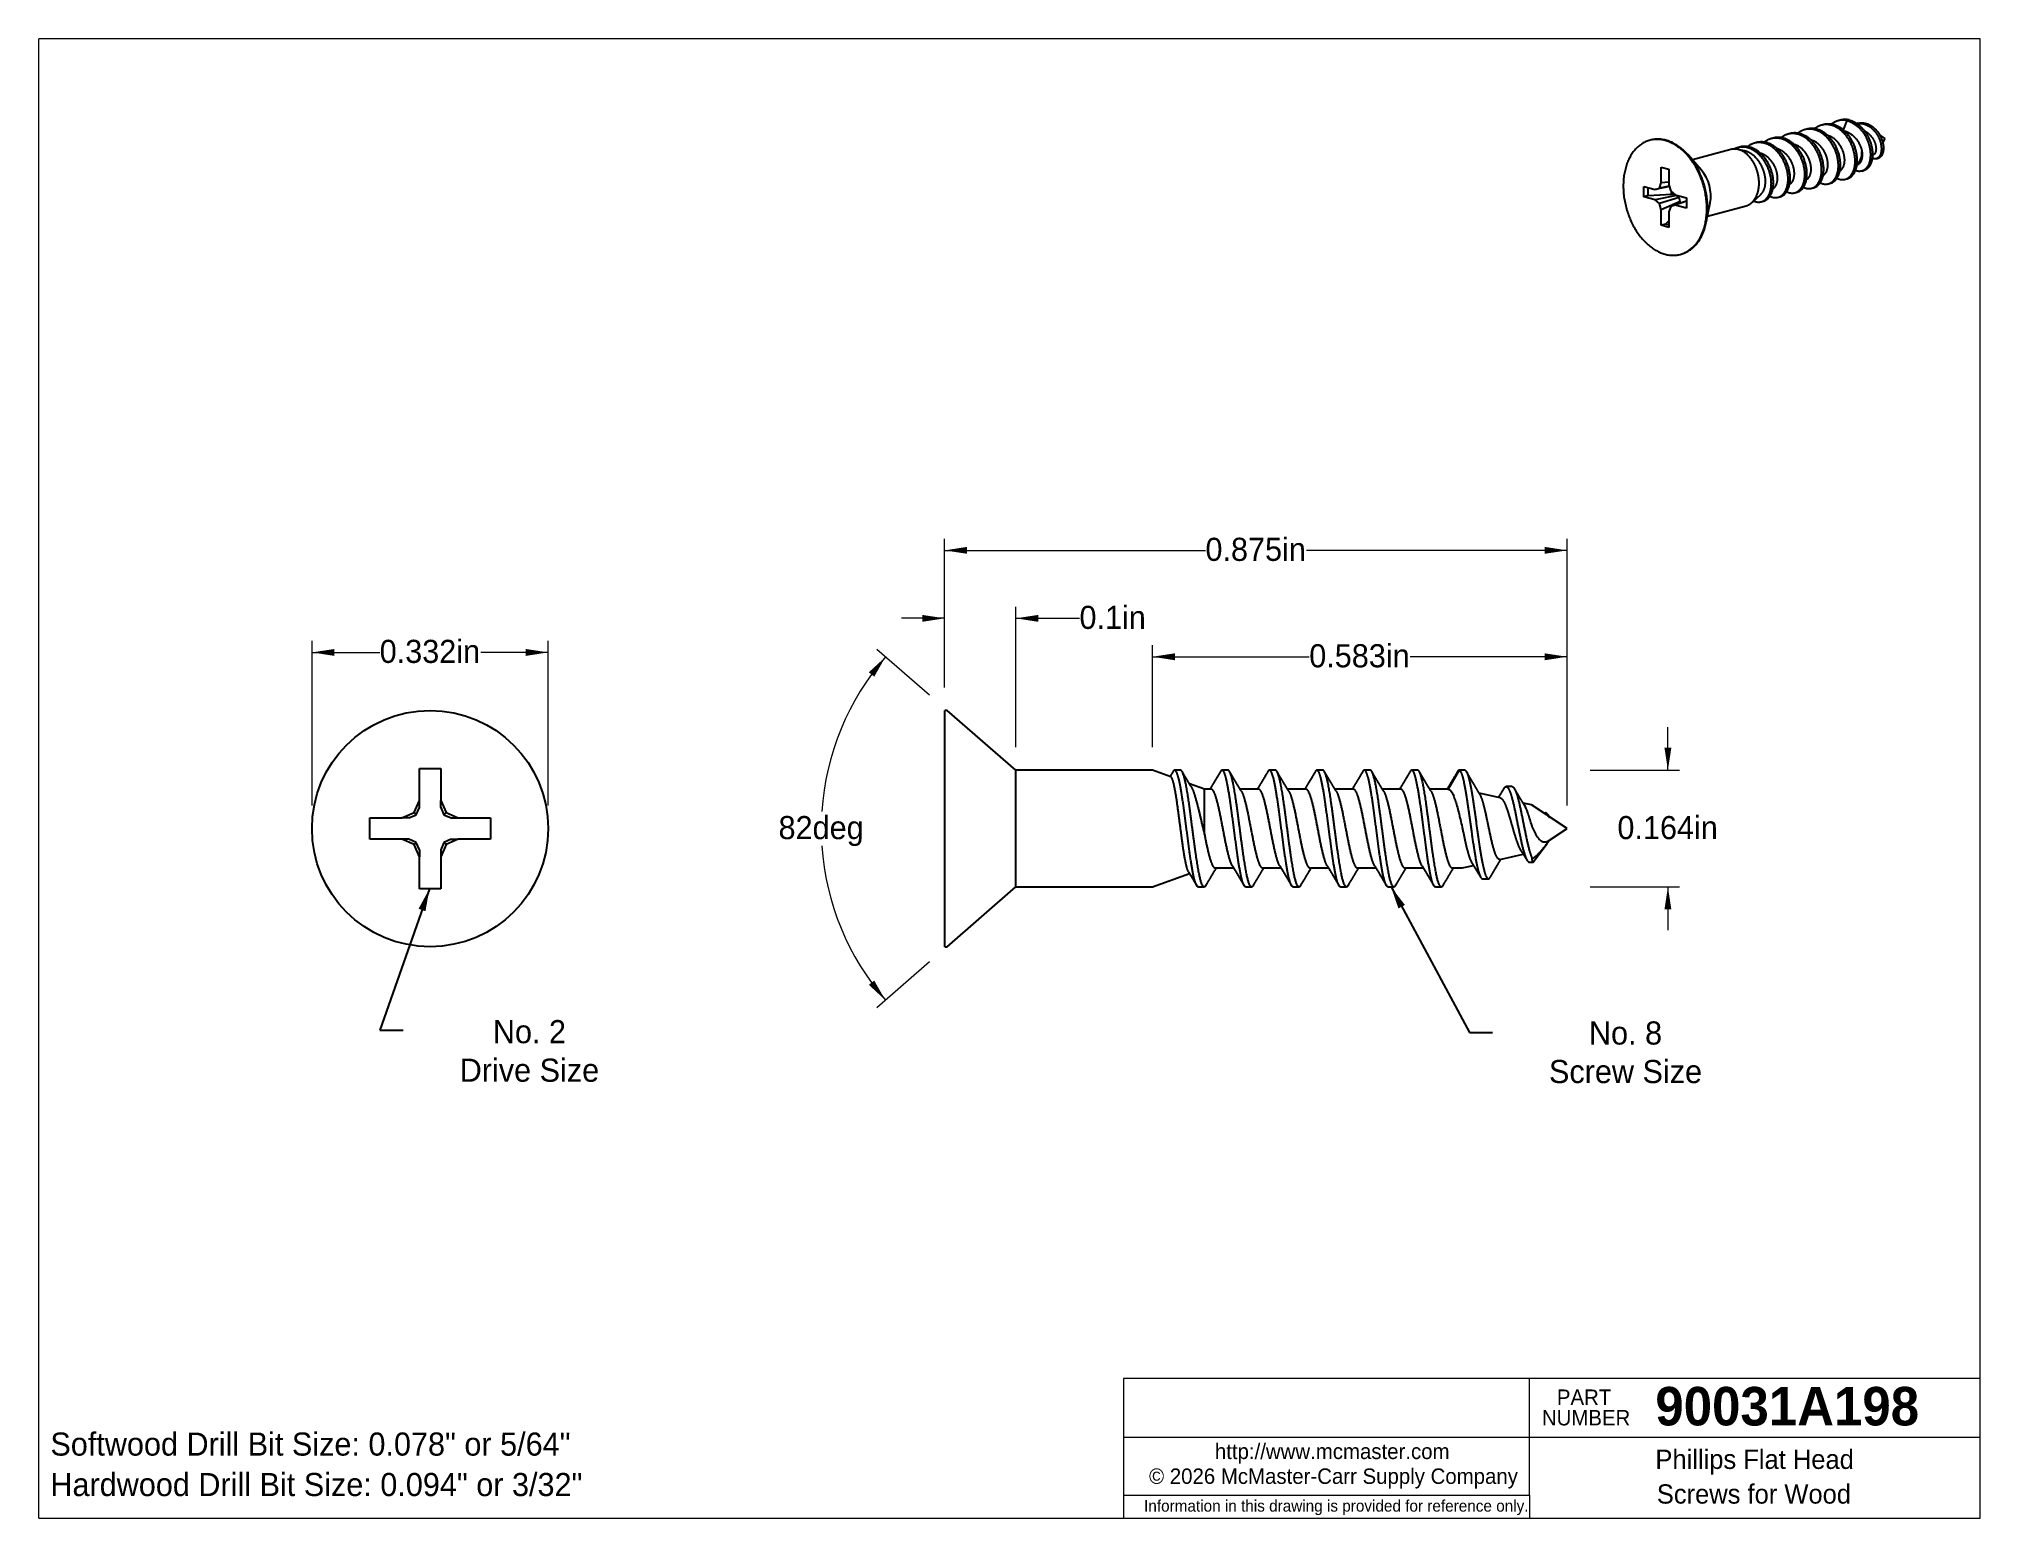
# Model space of a CAD drawing. Header units: inches. Extents: x 0.06 to 2.79, y 0.06 to 2.14.
import ezdxf

# ---------------------------------------------------------------- set-up
doc = ezdxf.new("R2010")
doc.units = ezdxf.units.IN
doc.header["$LTSCALE"] = 0.2599
doc.header["$MEASUREMENT"] = 0
doc.linetypes.add('SLD-Solid', pattern=[0])
doc.styles.add('SLDTEXTSTYLE0', font='ARIAL.TTF', dxfattribs={"width": 0.948})
doc.styles.add('SLDTEXTSTYLE1', font='ARIALBD.TTF', dxfattribs={"width": 0.948})
doc.styles.get("Standard").update_dxf_attribs({"font": 'ARIAL.TTF'})
doc.dimstyles.new('SLDDIMSTYLE0', dxfattribs={"dimtxt": 0.031536, "dimasz": 0.031536, "dimexe": 0, "dimexo": 0.0625, "dimgap": 0.007884, "dimtad": 0, "dimtih": 1, "dimtoh": 1, "dimdec": 3, "dimrnd": 1e-09, "dimdsep": 46, "dimtxsty": 'SLDTEXTSTYLE0', "dimsah": 1, "dimcen": 0.09, "dimadec": 0, "dimazin": 2, "dimtfac": 1, "dimtdec": 3, "dimtofl": 0, "dimtmove": 0, "dimatfit": 3, "dimfxl": 1, "dimfrac": 2, "dimtolj": 1, "dimtzin": 12, "dimarcsym": 0})
doc.dimstyles.new('SLDDIMSTYLE1', dxfattribs={"dimtxt": 0.18, "dimasz": 0.031536, "dimexe": 0, "dimexo": 0.0625, "dimgap": 0, "dimtad": 0, "dimtih": 1, "dimtoh": 1, "dimdec": 0, "dimrnd": 1e-09, "dimzin": 0, "dimdsep": 46, "dimtxsty": 'STANDARD', "dimsah": 1, "dimcen": 0.09, "dimadec": 0, "dimazin": 0, "dimtfac": 0.031536, "dimtdec": 0, "dimtofl": 0, "dimtmove": 0, "dimatfit": 3, "dimfxl": 1, "dimfrac": 2, "dimtolj": 1, "dimtzin": 0, "dimarcsym": 0})
doc.dimstyles.new('SLDDIMSTYLE2', dxfattribs={"dimtxt": 0.031536, "dimasz": 0.031536, "dimexe": 0, "dimexo": 0.0625, "dimgap": 0.007884, "dimtad": 0, "dimtih": 1, "dimtoh": 1, "dimdec": 3, "dimrnd": 1e-09, "dimdsep": 46, "dimtxsty": 'SLDTEXTSTYLE0', "dimsah": 1, "dimcen": 0.09, "dimadec": 0, "dimazin": 2, "dimtfac": 1, "dimtdec": 3, "dimtmove": 0, "dimatfit": 0, "dimfxl": 1, "dimfrac": 2, "dimtolj": 1, "dimtzin": 12, "dimarcsym": 0})
doc.dimstyles.new('SLDDIMSTYLE3', dxfattribs={"dimtxt": 0.031536, "dimasz": 0.031536, "dimexe": 0, "dimexo": 0.0625, "dimgap": 0.007884, "dimtad": 0, "dimtih": 1, "dimtoh": 1, "dimdec": 4, "dimlfac": 0.2599, "dimzin": 12, "dimdsep": 46, "dimtxsty": 'SLDTEXTSTYLE0', "dimsah": 1, "dimcen": 0.09, "dimadec": 0, "dimazin": 3, "dimtfac": 1, "dimtdec": 0, "dimtofl": 0, "dimtmove": 0, "dimatfit": 3, "dimfxl": 1, "dimfrac": 2, "dimtolj": 1, "dimtzin": 12, "dimarcsym": 0})

msp = doc.modelspace()

# ---------------------------------------------------------------- texts
at = {"color": 7, "linetype": 'Continuous', "lineweight": 0}
for s, insert, char_height, attachment_point, style in [('No. 2^JDrive Size', (0.75462, 0.76502), 0.0324875, 2, 'SLDTEXTSTYLE0'), ('No. 8^JScrew Size', (2.29538, 0.76312), 0.0324875, 2, 'SLDTEXTSTYLE0'), ('90031A198', (2.52269, 0.24945), 0.054146, 2, 'SLDTEXTSTYLE1'), ('Softwood Drill Bit Size: 0.078" or 5/64"', (0.08122, 0.18537), 0.0324875, 1, 'SLDTEXTSTYLE0'), ('Phillips Flat Head', (2.47688, 0.16124), 0.0270729, 2, 'SLDTEXTSTYLE0'), ('Hardwood Drill Bit Size: 0.094" or 3/32"', (0.08122, 0.12851), 0.0324875, 1, 'SLDTEXTSTYLE0'), ('© 2026 McMaster-Carr Supply Company', (1.88491, 0.13482), 0.0216583, 2, 'SLDTEXTSTYLE0'), ('Screws for Wood', (2.47586, 0.11251), 0.0270729, 2, 'SLDTEXTSTYLE0')]:
    msp.add_mtext(s, dxfattribs=dict(at, insert=insert, char_height=char_height, attachment_point=attachment_point, style=style))

# ---------------------------------------------------------------- blocks, each defined once
blk = doc.blocks.new('SW_NOTE_0')
at = {"color": 0, "linetype": 'SLD-Solid', "lineweight": 18, "insert": (0.0646, 0.0279), "char_height": 0.02166, "attachment_point": 2, "style": 'SLDTEXTSTYLE0'}
blk.add_mtext('NUMBER', dxfattribs=at)
blk = doc.blocks.new('SW_NOTE_0_1')
at = {"color": 0, "linetype": 'SLD-Solid', "lineweight": 18, "insert": (0.0393, 0.0279), "char_height": 0.02166, "attachment_point": 2, "style": 'SLDTEXTSTYLE0'}
blk.add_mtext('PART', dxfattribs=at)
blk = doc.blocks.new('Part Number Tag')
at = {"color": 7, "linetype": 'SLD-Solid', "lineweight": 18}
for name, p in [('SW_NOTE_0_1', (-0.0389, 0.001)), ('SW_NOTE_0', (-0.0614, -0.0278))]:
    blk.add_blockref(name, p, dxfattribs=at)
blk = doc.blocks.new('SW_NOTE_0_2')
at = {"color": 0, "linetype": 'SLD-Solid', "lineweight": 18, "insert": (0.2797, 0.0209), "char_height": 0.016244, "attachment_point": 2, "style": 'SLDTEXTSTYLE0'}
blk.add_mtext('Information in this drawing is provided for reference only.', dxfattribs=at)
blk = doc.blocks.new('Shortened Dimensions Statement')
at = {"color": 7, "linetype": 'SLD-Solid', "lineweight": 18}
blk.add_blockref('SW_NOTE_0_2', (-0.2662, -0.0124), dxfattribs=at)
blk = doc.blocks.new('SW_NOTE_0_3')
at = {"color": 0, "linetype": 'SLD-Solid', "lineweight": 18, "insert": (0.1729, 0.0279), "char_height": 0.021658, "attachment_point": 2, "style": 'SLDTEXTSTYLE0'}
blk.add_mtext('http://www.mcmaster.com', dxfattribs=at)
blk = doc.blocks.new('Internet')
at = {"color": 7, "linetype": 'SLD-Solid', "lineweight": 18}
blk.add_blockref('SW_NOTE_0_3', (-0.1619, -0.0016), dxfattribs=at)
blk = doc.blocks.new('_D')
at = {"color": 7, "linetype": 'SLD-Solid', "lineweight": 0}
for p, q in [((0.449, 1.0667), (0.449, 1.298)), ((0.781, 1.0667), (0.781, 1.298)), ((0.449, 1.2818), (0.5441, 1.2818)), ((0.781, 1.2818), (0.6861, 1.2818))]:
    blk.add_line(p, q, dxfattribs=at)
at = {"color": 7, "linetype": 'SLD-Solid', "lineweight": 18}
for points in [[(0.449, 1.2818), (0.4805, 1.2769), (0.4805, 1.2866)], [(0.781, 1.2818), (0.7495, 1.2866), (0.7495, 1.2769)]]:
    blk.add_solid(points, dxfattribs=at)
at = {"color": 7, "linetype": 'SLD-Solid', "lineweight": 18, "insert": (0.5441, 1.2995), "char_height": 0.03249, "attachment_point": 1, "style": 'SLDTEXTSTYLE0'}
blk.add_mtext('0.332in', dxfattribs=at)
blk = doc.blocks.new('_D_1')
at = {"color": 7, "linetype": 'SLD-Solid', "lineweight": 0}
for p, q in [((1.3383, 1.2327), (1.3383, 1.4415)), ((1.3383, 1.4252), (1.7049, 1.4252)), ((2.2133, 1.4252), (1.8469, 1.4252)), ((2.2133, 1.0708), (2.2133, 1.4415))]:
    blk.add_line(p, q, dxfattribs=at)
at = {"color": 7, "linetype": 'SLD-Solid', "lineweight": 18}
for points in [[(1.3383, 1.4252), (1.3699, 1.4204), (1.3699, 1.4301)], [(2.2133, 1.4252), (2.1818, 1.4301), (2.1818, 1.4204)]]:
    blk.add_solid(points, dxfattribs=at)
at = {"color": 7, "linetype": 'SLD-Solid', "lineweight": 18, "insert": (1.7049, 1.4429), "char_height": 0.03249, "attachment_point": 1, "style": 'SLDTEXTSTYLE0'}
blk.add_mtext('0.875in', dxfattribs=at)
blk = doc.blocks.new('_D_2')
at = {"color": 7, "linetype": 'SLD-Solid', "lineweight": 0}
for p, q in [((1.3383, 1.2327), (1.3383, 1.3459)), ((1.4383, 1.1487), (1.4383, 1.3459)), ((1.3383, 1.3297), (1.2777, 1.3297)), ((1.4383, 1.3297), (1.5278, 1.3297))]:
    blk.add_line(p, q, dxfattribs=at)
at = {"color": 7, "linetype": 'SLD-Solid', "lineweight": 18}
for points in [[(1.3383, 1.3297), (1.3068, 1.3345), (1.3068, 1.3248)], [(1.4383, 1.3297), (1.4699, 1.3248), (1.4699, 1.3345)]]:
    blk.add_solid(points, dxfattribs=at)
at = {"color": 7, "linetype": 'SLD-Solid', "lineweight": 18, "insert": (1.5278, 1.3473), "char_height": 0.03249, "attachment_point": 1, "style": 'SLDTEXTSTYLE0'}
blk.add_mtext('0.1in', dxfattribs=at)
blk = doc.blocks.new('_D_3')
at = {"color": 7, "linetype": 'SLD-Solid', "lineweight": 0}
for p, q in [((1.3172, 1.2215), (1.2429, 1.2861)), ((1.3172, 0.8469), (1.2429, 0.7823))]:
    blk.add_line(p, q, dxfattribs=at)
at = {"color": 7, "linetype": 'SLD-Solid', "lineweight": 18}
for start, end in [(139, 176.2243), (183.7757, 221)]:
    blk.add_arc((1.5327, 1.0342), 0.3677, start, end, dxfattribs=at)
for points in [[(1.2551, 1.2754), (1.2317, 1.2538), (1.2393, 1.2477)], [(1.2551, 0.7929), (1.2393, 0.8206), (1.2317, 0.8146)]]:
    blk.add_solid(points, dxfattribs=at)
at = {"color": 7, "linetype": 'SLD-Solid', "lineweight": 18, "insert": (1.1048, 1.0518), "char_height": 0.03249, "attachment_point": 1, "style": 'SLDTEXTSTYLE0'}
blk.add_mtext('82deg', dxfattribs=at)
blk = doc.blocks.new('_D_4')
at = {"color": 7, "linetype": 'SLD-Solid', "lineweight": 0}
for p, q in [((1.6303, 1.1487), (1.6303, 1.2919)), ((2.2133, 1.0667), (2.2133, 1.2919)), ((1.6303, 1.2757), (1.8508, 1.2757)), ((2.2133, 1.2757), (1.9928, 1.2757))]:
    blk.add_line(p, q, dxfattribs=at)
at = {"color": 7, "linetype": 'SLD-Solid', "lineweight": 18}
for points in [[(1.6303, 1.2757), (1.6619, 1.2708), (1.6619, 1.2805)], [(2.2133, 1.2757), (2.1818, 1.2805), (2.1818, 1.2708)]]:
    blk.add_solid(points, dxfattribs=at)
at = {"color": 7, "linetype": 'SLD-Solid', "lineweight": 18, "insert": (1.8508, 1.2933), "char_height": 0.03249, "attachment_point": 1, "style": 'SLDTEXTSTYLE0'}
blk.add_mtext('0.583in', dxfattribs=at)
blk = doc.blocks.new('_D_5')
at = {"color": 7, "linetype": 'SLD-Solid', "lineweight": 0}
for p, q in [((2.355, 1.1162), (2.355, 1.1768)), ((2.2458, 1.1162), (2.3712, 1.1162)), ((2.2458, 0.9522), (2.3712, 0.9522)), ((2.355, 0.9522), (2.355, 0.8915))]:
    blk.add_line(p, q, dxfattribs=at)
at = {"color": 7, "linetype": 'SLD-Solid', "lineweight": 18}
for points in [[(2.355, 1.1162), (2.3598, 1.1477), (2.3501, 1.1477)], [(2.355, 0.9522), (2.3501, 0.9206), (2.3598, 0.9206)]]:
    blk.add_solid(points, dxfattribs=at)
at = {"color": 7, "linetype": 'SLD-Solid', "lineweight": 18, "insert": (2.284, 1.0518), "char_height": 0.03249, "attachment_point": 1, "style": 'SLDTEXTSTYLE0'}
blk.add_mtext('0.164in', dxfattribs=at)

# ---------------------------------------------------------------- dimensions: what is measured, and where the dimension line sits
at = {"color": 7, "linetype": 'SLD-Solid', "lineweight": 18}
for base, p1, p2, dimstyle, picture, middle in [((2.21334, 1.42525), (1.33834, 1.20018), (2.21334, 1.03828), 'SLDDIMSTYLE0', '_D_1', (1.77592, 1.42525)), ((1.43834, 1.32968), (1.33834, 1.20018), (1.43834, 1.11618), 'SLDDIMSTYLE2', '_D_2', (1.57475, 1.32968)), ((0.781, 1.28179), (0.449, 1.03418), (0.781, 1.03418), 'SLDDIMSTYLE0', '_D', (0.61507, 1.28179)), ((2.21334, 1.27565), (1.63034, 1.11618), (2.21334, 1.03418), 'SLDDIMSTYLE0', '_D_4', (1.92183, 1.27565))]:
    dim = msp.add_linear_dim(base=base, p1=p1, p2=p2, dimstyle=dimstyle, dxfattribs=at)
    dim.commit()
    dim.dimension.update_dxf_attribs({"geometry": picture, "text_midpoint": middle, "dimtype": 160})
dim = msp.add_angular_dim_2l(base=(1.19266, 1.17424), line1=((1.34171, 0.86818), (1.43834, 0.95218)), line2=((1.43834, 1.11618), (1.34171, 1.20018)), dimstyle='SLDDIMSTYLE3', dxfattribs=at)
dim.commit()
dim.dimension.update_dxf_attribs({"geometry": '_D_3', "text_midpoint": (1.16495, 1.03418), "dimtype": 162})
dim = msp.add_linear_dim(base=(2.35496, 1.11618), p1=(2.21334, 0.95218), p2=(2.21334, 1.11618), angle=90, dimstyle='SLDDIMSTYLE2', dxfattribs=at)
dim.commit()
dim.dimension.update_dxf_attribs({"geometry": '_D_5', "text_midpoint": (2.35496, 1.03417), "dimtype": 160})

# ---------------------------------------------------------------- linework, layer by layer
at = {"color": 7, "linetype": 'SLD-Solid', "lineweight": 18}
for p, q in [((0.06498, 0.06498), (0.06498, 2.14418)), ((2.79393, 2.14418), (0.06498, 2.14418)), ((2.79393, 0.06498), (2.79393, 2.14418)), ((2.79393, 0.26126), (1.58991, 0.26126)), ((1.58991, 0.26126), (1.58991, 0.06498)), ((2.16042, 0.17868), (2.16042, 0.26126)), ((1.58991, 0.17868), (2.79393, 0.17868)), ((2.16042, 0.09746), (2.16042, 0.17868)), ((1.58991, 0.09746), (2.16042, 0.09746)), ((2.16042, 0.09746), (2.16042, 0.06498)), ((0.06498, 0.06498), (2.79393, 0.06498))]:
    msp.add_line(p, q, dxfattribs=at)
at = {"color": 7, "linetype": 'SLD-Solid', "lineweight": 25}
for p, q in [((2.57401, 2.02362), (2.57106, 2.02283)), ((2.59758, 2.02994), (2.59463, 2.02915)), ((2.60665, 2.02942), (2.60156, 2.01605)), ((2.6096, 2.03021), (2.60665, 2.02942)), ((2.62251, 2.02541), (2.62074, 2.02493)), ((2.33067, 2.00191), (2.32948, 2.00159)), ((2.47973, 1.99837), (2.47678, 1.99758)), ((2.5033, 2.00468), (2.50035, 2.00389)), ((2.52687, 2.01099), (2.52392, 2.01021)), ((2.55044, 2.01731), (2.54749, 2.01652)), ((2.65297, 2.00924), (2.65243, 2.00961)), ((2.66031, 2.0043), (2.65344, 2.00892)), ((2.65713, 1.99779), (2.66031, 2.0043)), ((2.4019, 1.96002), (2.3837, 1.9807)), ((2.44358, 1.98868), (2.38944, 1.97418)), ((2.45616, 1.99205), (2.45321, 1.99126)), ((2.46248, 1.9867), (2.45335, 1.98879)), ((2.62059, 1.96626), (2.62252, 1.96749)), ((2.64251, 1.98026), (2.6444, 1.98146)), ((2.64783, 1.9757), (2.65052, 1.97642)), ((2.34302, 1.93435), (2.34567, 1.94191)), ((2.34567, 1.96362), (2.35624, 1.96079)), ((2.34567, 1.94191), (2.34567, 1.96362)), ((2.35624, 1.94286), (2.34567, 1.94191)), ((2.35624, 1.96079), (2.35624, 1.93908)), ((2.35624, 1.93908), (2.35889, 1.9301)), ((2.5805, 1.94047), (2.58344, 1.94126)), ((2.60407, 1.94679), (2.60701, 1.94758)), ((2.62736, 1.95826), (2.63031, 1.95905)), ((2.32102, 1.93664), (2.33695, 1.93237)), ((2.32102, 1.92224), (2.32102, 1.93664)), ((2.32707, 1.92386), (2.32102, 1.92224)), ((2.33695, 1.91798), (2.32102, 1.92224)), ((2.32707, 1.92386), (2.32707, 1.93502)), ((2.32707, 1.92386), (2.35984, 1.92605)), ((2.357, 1.9365), (2.33695, 1.93237)), ((2.33695, 1.93237), (2.34302, 1.93435)), ((2.36694, 1.92415), (2.33695, 1.91798)), ((2.34302, 1.91274), (2.33695, 1.91798)), ((2.35684, 1.93705), (2.34302, 1.93435)), ((2.37059, 1.921), (2.34302, 1.91274)), ((2.34567, 1.90376), (2.34302, 1.91274)), ((2.37219, 1.91559), (2.34567, 1.90376)), ((2.35889, 1.9301), (2.36496, 1.92487)), ((2.38089, 1.91611), (2.35889, 1.90849)), ((2.36496, 1.91047), (2.35889, 1.90849)), ((2.35984, 1.92605), (2.35984, 1.92928)), ((2.36694, 1.92415), (2.35984, 1.92605)), ((2.36496, 1.92487), (2.38089, 1.9206)), ((2.38089, 1.91603), (2.36496, 1.91047)), ((2.38089, 1.9062), (2.36496, 1.91047)), ((2.37059, 1.921), (2.36694, 1.92415)), ((2.37219, 1.91559), (2.37059, 1.921)), ((2.37219, 1.9131), (2.37219, 1.91559)), ((2.38089, 1.9206), (2.38089, 1.9062)), ((2.40896, 1.88645), (2.41437, 1.91346)), ((2.47331, 1.91427), (2.48595, 1.92599)), ((2.48622, 1.91521), (2.48916, 1.916)), ((2.50979, 1.92153), (2.51273, 1.92232)), ((2.53336, 1.92784), (2.5363, 1.92863)), ((2.55693, 1.93416), (2.55987, 1.93495)), ((2.34567, 1.88205), (2.34567, 1.90376)), ((2.35172, 1.88367), (2.34567, 1.88205)), ((2.35624, 1.88858), (2.35172, 1.88367)), ((2.35624, 1.88246), (2.35172, 1.88367)), ((2.35889, 1.90849), (2.35624, 1.90093)), ((2.35624, 1.90093), (2.35624, 1.87922)), ((2.41066, 1.89497), (2.4648, 1.90948)), ((2.35624, 1.87922), (2.34567, 1.88205)), ((2.37243, 1.84125), (2.37362, 1.84157)), ((1.34171, 1.20018), (1.33834, 1.20018)), ((1.33834, 0.86818), (1.33834, 1.20018)), ((1.43834, 1.11618), (1.34171, 1.20018)), ((0.60006, 1.11884), (0.62994, 1.11884)), ((0.60006, 1.07379), (0.60006, 1.11884)), ((0.62994, 1.11884), (0.62994, 1.07379)), ((1.63034, 1.11618), (1.43834, 1.11618)), ((1.43834, 0.95218), (1.43834, 1.11618)), ((1.65616, 1.10679), (1.63034, 1.11618)), ((1.70356, 1.08953), (1.68232, 1.09726)), ((2.06158, 1.11618), (2.04619, 1.08953)), ((2.06991, 1.11618), (2.06158, 1.11618)), ((2.13591, 1.09314), (2.12758, 1.09314)), ((0.59256, 1.05662), (0.60006, 1.07379)), ((0.60006, 1.06396), (0.60006, 1.07379)), ((0.62994, 1.07379), (0.63743, 1.05662)), ((0.62994, 1.06396), (0.62994, 1.07379)), ((1.71286, 1.08953), (1.70356, 1.08953)), ((1.70356, 1.02597), (1.70356, 1.08953)), ((1.77952, 1.08953), (1.75365, 1.08953)), ((1.84619, 1.08953), (1.82032, 1.08953)), ((1.91286, 1.08953), (1.88699, 1.08953)), ((1.97952, 1.08953), (1.95365, 1.08953)), ((2.04619, 1.08953), (2.02032, 1.08953)), ((2.11923, 1.07741), (2.08963, 1.08412)), ((2.16304, 1.06749), (2.15144, 1.07012)), ((2.1851, 1.05288), (2.16304, 1.06749)), ((0.53034, 1.04912), (0.57539, 1.04912)), ((0.53034, 1.01924), (0.53034, 1.04912)), ((0.57539, 1.04912), (0.59256, 1.05662)), ((0.58521, 1.04912), (0.57539, 1.04912)), ((0.58521, 1.04912), (0.59555, 1.05363)), ((0.59555, 1.05363), (0.59256, 1.05662)), ((0.59555, 1.05363), (0.60006, 1.06396)), ((0.62994, 1.06396), (0.63445, 1.05363)), ((0.63445, 1.05363), (0.63743, 1.05662)), ((0.63445, 1.05363), (0.64478, 1.04912)), ((0.63743, 1.05662), (0.6546, 1.04912)), ((0.64478, 1.04912), (0.6546, 1.04912)), ((0.6546, 1.04912), (0.69966, 1.04912)), ((0.69966, 1.04912), (0.69966, 1.01924)), ((2.18834, 1.05073), (2.18582, 1.05414)), ((2.21334, 1.03418), (2.18834, 1.05073)), ((2.18834, 1.04972), (2.18834, 1.05073)), ((0.57539, 1.01924), (0.53034, 1.01924)), ((0.59256, 1.01175), (0.57539, 1.01924)), ((0.58521, 1.01924), (0.57539, 1.01924)), ((0.59555, 1.01473), (0.58521, 1.01924)), ((0.59555, 1.01473), (0.59256, 1.01175)), ((0.60006, 0.99458), (0.59256, 1.01175)), ((0.60006, 1.0044), (0.59555, 1.01473)), ((0.63445, 1.01473), (0.62994, 1.0044)), ((0.63743, 1.01175), (0.62994, 0.99458)), ((0.64478, 1.01924), (0.63445, 1.01473)), ((0.63445, 1.01473), (0.63743, 1.01175)), ((0.6546, 1.01924), (0.63743, 1.01175)), ((0.64478, 1.01924), (0.6546, 1.01924)), ((0.69966, 1.01924), (0.6546, 1.01924)), ((2.16563, 0.98692), (2.1852, 1.01338)), ((2.18722, 1.01689), (2.21334, 1.03418)), ((0.60006, 1.0044), (0.60006, 0.99458)), ((0.60006, 0.94952), (0.60006, 0.99458)), ((0.62994, 1.0044), (0.62994, 0.99458)), ((0.62994, 0.99458), (0.62994, 0.94952)), ((2.06574, 0.97883), (2.08159, 0.98242)), ((2.1189, 0.99088), (2.15154, 0.99827)), ((2.16076, 0.98677), (2.16541, 0.98677)), ((1.63034, 0.95218), (1.68247, 0.97115)), ((1.71863, 0.97883), (1.7445, 0.97883)), ((1.7853, 0.97883), (1.81117, 0.97883)), ((1.85196, 0.97883), (1.87784, 0.97883)), ((1.91863, 0.97883), (1.9445, 0.97883)), ((1.9853, 0.97883), (2.01117, 0.97883)), ((2.05196, 0.97883), (2.06574, 0.97883)), ((2.09435, 0.96366), (2.10269, 0.96366)), ((0.62994, 0.94952), (0.60006, 0.94952)), ((1.34171, 0.86818), (1.43834, 0.95218)), ((1.43834, 0.95218), (1.63034, 0.95218)), ((1.33834, 0.86818), (1.34171, 0.86818))]:
    msp.add_line(p, q, dxfattribs=at)
at = {"color": 7, "linetype": 'SLD-Solid', "lineweight": 25, "flags": 128}
for points in [[(2.35095, 1.84146), (2.35249, 1.84107), (2.35403, 1.84074), (2.35556, 1.84047), (2.35709, 1.84025), (2.35861, 1.84009), (2.36014, 1.83998), (2.36165, 1.83993), (2.36316, 1.83993), (2.36465, 1.84), (2.36614, 1.84011), (2.36762, 1.84028), (2.36909, 1.84051), (2.37054, 1.84079), (2.37199, 1.84113), (2.37341, 1.84153), (2.37483, 1.84197), (2.37622, 1.84248), (2.3776, 1.84303), (2.37896, 1.84364), (2.3803, 1.84431), (2.38162, 1.84502), (2.38292, 1.84579), (2.3842, 1.84661), (2.38545, 1.84749), (2.38668, 1.84841), (2.38789, 1.84938), (2.38907, 1.8504), (2.39022, 1.85147), (2.39135, 1.85259), (2.39245, 1.85376), (2.39353, 1.85497), (2.39457, 1.85623), (2.39558, 1.85753), (2.39656, 1.85888), (2.39752, 1.86027), (2.39843, 1.8617), (2.39932, 1.86317), (2.40017, 1.86468), (2.40099, 1.86623), (2.40178, 1.86782), (2.40253, 1.86945), (2.40325, 1.87111), (2.40393, 1.8728), (2.40457, 1.87453), (2.40518, 1.87629), (2.40574, 1.87808), (2.40628, 1.87991), (2.40677, 1.88176), (2.40723, 1.88363), (2.40764, 1.88554), (2.40802, 1.88746), (2.40836, 1.88942), (2.40866, 1.89139), (2.40892, 1.89338), (2.40914, 1.89539), (2.40932, 1.89742), (2.40946, 1.89947), (2.40956, 1.90153), (2.40962, 1.90361), (2.40964, 1.9057), (2.40962, 1.9078), (2.40956, 1.9099), (2.40946, 1.91202), (2.40932, 1.91414), (2.40914, 1.91627), (2.40892, 1.9184), (2.40866, 1.92053), (2.40836, 1.92267), (2.40802, 1.9248), (2.40764, 1.92693), (2.40723, 1.92906), (2.40677, 1.93118), (2.40628, 1.93329), (2.40574, 1.9354), (2.40518, 1.93749), (2.40457, 1.93958), (2.40393, 1.94165), (2.40325, 1.94371), (2.40253, 1.94576), (2.40178, 1.94779), (2.40099, 1.9498), (2.40017, 1.95179), (2.39932, 1.95375), (2.39843, 1.9557), (2.39752, 1.95763), (2.39656, 1.95952), (2.39558, 1.9614), (2.39457, 1.96324), (2.39353, 1.96506), (2.39245, 1.96685), (2.39135, 1.9686), (2.39022, 1.97032), (2.38907, 1.97201), (2.38789, 1.97367), (2.38668, 1.97529), (2.38545, 1.97687), (2.3842, 1.97842), (2.38292, 1.97992), (2.38162, 1.98139), (2.3803, 1.98281), (2.37896, 1.98419), (2.3776, 1.98553), (2.37622, 1.98683), (2.37483, 1.98808), (2.37341, 1.98928), (2.37199, 1.99044), (2.37054, 1.99155), (2.36909, 1.99261), (2.36762, 1.99363), (2.36614, 1.99459), (2.36465, 1.9955), (2.36316, 1.99637), (2.36165, 1.99718), (2.36014, 1.99794), (2.35861, 1.99865), (2.35709, 1.9993), (2.35556, 1.9999), (2.35403, 2.00045), (2.35249, 2.00095), (2.35095, 2.00138), (2.34942, 2.00177), (2.34788, 2.0021), (2.34635, 2.00237), (2.34482, 2.00259), (2.34329, 2.00275), (2.34177, 2.00286), (2.34026, 2.00291), (2.33875, 2.00291), (2.33725, 2.00285), (2.33576, 2.00273), (2.33429, 2.00256), (2.33282, 2.00233), (2.33136, 2.00205), (2.32992, 2.00171), (2.32849, 2.00131), (2.32708, 2.00087), (2.32569, 2.00036), (2.32431, 1.99981), (2.32295, 1.9992), (2.32161, 1.99853), (2.32029, 1.99782), (2.31899, 1.99705), (2.31771, 1.99623), (2.31646, 1.99535), (2.31523, 1.99443), (2.31402, 1.99346), (2.31284, 1.99244), (2.31168, 1.99137), (2.31056, 1.99025), (2.30945, 1.98908), (2.30838, 1.98787), (2.30734, 1.98661), (2.30633, 1.98531), (2.30534, 1.98396), (2.30439, 1.98257), (2.30347, 1.98114), (2.30259, 1.97967), (2.30173, 1.97816), (2.30091, 1.97661), (2.30013, 1.97502), (2.29938, 1.97339), (2.29866, 1.97173), (2.29798, 1.97004), (2.29734, 1.96831), (2.29673, 1.96655), (2.29616, 1.96476), (2.29563, 1.96293), (2.29514, 1.96108), (2.29468, 1.95921), (2.29427, 1.9573), (2.29389, 1.95538), (2.29355, 1.95343), (2.29325, 1.95145), (2.29299, 1.94946), (2.29277, 1.94745), (2.29259, 1.94542), (2.29245, 1.94337), (2.29235, 1.94131), (2.29229, 1.93923), (2.29227, 1.93714), (2.29229, 1.93505), (2.29235, 1.93294), (2.29245, 1.93082), (2.29259, 1.9287), (2.29277, 1.92657), (2.29299, 1.92444), (2.29325, 1.92231), (2.29355, 1.92017), (2.29389, 1.91804), (2.29427, 1.91591), (2.29468, 1.91379), (2.29514, 1.91166), (2.29563, 1.90955), (2.29616, 1.90744), (2.29673, 1.90535), (2.29734, 1.90326), (2.29798, 1.90119), (2.29866, 1.89913), (2.29938, 1.89708), (2.30013, 1.89506), (2.30091, 1.89305), (2.30173, 1.89106), (2.30259, 1.88909), (2.30347, 1.88714), (2.30439, 1.88522), (2.30534, 1.88332), (2.30633, 1.88144), (2.30734, 1.8796), (2.30838, 1.87778), (2.30945, 1.876), (2.31056, 1.87424), (2.31168, 1.87252), (2.31284, 1.87083), (2.31402, 1.86917), (2.31523, 1.86755), (2.31646, 1.86597), (2.31771, 1.86443), (2.31899, 1.86292), (2.32029, 1.86146), (2.32161, 1.86003), (2.32295, 1.85865), (2.32431, 1.85731), (2.32569, 1.85601), (2.32708, 1.85476), (2.32849, 1.85356), (2.32992, 1.8524), (2.33136, 1.85129), (2.33282, 1.85023), (2.33429, 1.84921), (2.33576, 1.84825), (2.33725, 1.84734), (2.33875, 1.84647), (2.34026, 1.84566), (2.34177, 1.8449), (2.34329, 1.84419), (2.34482, 1.84354), (2.34635, 1.84294), (2.34788, 1.84239), (2.34942, 1.8419), (2.35095, 1.84146)], [(2.37362, 1.84157), (2.3746, 1.84185), (2.37602, 1.84229), (2.37741, 1.8428), (2.37879, 1.84335), (2.38015, 1.84396), (2.38149, 1.84463), (2.38281, 1.84534), (2.38411, 1.84611), (2.38539, 1.84693), (2.38664, 1.84781), (2.38787, 1.84873), (2.38908, 1.8497), (2.39026, 1.85072), (2.39142, 1.85179), (2.39254, 1.85291), (2.39364, 1.85408), (2.39472, 1.85529), (2.39576, 1.85655), (2.39677, 1.85785), (2.39776, 1.8592), (2.39871, 1.86059), (2.39963, 1.86202), (2.40051, 1.86349), (2.40137, 1.865), (2.40219, 1.86655), (2.40297, 1.86814), (2.40372, 1.86977), (2.40444, 1.87143), (2.40512, 1.87312), (2.40576, 1.87485), (2.40637, 1.87661), (2.40694, 1.8784), (2.40747, 1.88023), (2.40796, 1.88208), (2.40842, 1.88395), (2.40883, 1.88586), (2.40921, 1.88778), (2.40955, 1.88973), (2.40985, 1.89171), (2.41011, 1.8937), (2.41033, 1.89571), (2.41051, 1.89774), (2.41065, 1.89979), (2.41075, 1.90185), (2.41081, 1.90393), (2.41083, 1.90602), (2.41081, 1.90811), (2.41075, 1.91022), (2.41065, 1.91234), (2.41051, 1.91446), (2.41033, 1.91659), (2.41011, 1.91872), (2.40985, 1.92085), (2.40955, 1.92299), (2.40921, 1.92512), (2.40883, 1.92725), (2.40842, 1.92937), (2.40796, 1.9315), (2.40747, 1.93361), (2.40694, 1.93572), (2.40637, 1.93781), (2.40576, 1.9399), (2.40512, 1.94197), (2.40444, 1.94403), (2.40372, 1.94608), (2.40297, 1.9481), (2.40219, 1.95011), (2.40137, 1.9521), (2.40051, 1.95407), (2.39963, 1.95602), (2.39871, 1.95794), (2.39776, 1.95984), (2.39677, 1.96172), (2.39576, 1.96356), (2.39472, 1.96538), (2.39364, 1.96716), (2.39254, 1.96892), (2.39142, 1.97064), (2.39026, 1.97233), (2.38908, 1.97399), (2.38787, 1.97561), (2.38664, 1.97719), (2.38539, 1.97873), (2.38411, 1.98024), (2.38281, 1.9817), (2.38149, 1.98313), (2.38015, 1.98451), (2.37879, 1.98585), (2.37741, 1.98715), (2.37602, 1.9884), (2.3746, 1.9896), (2.37318, 1.99076), (2.37174, 1.99187), (2.37028, 1.99293), (2.36881, 1.99395), (2.36734, 1.99491), (2.36585, 1.99582), (2.36435, 1.99669), (2.36284, 1.9975), (2.36133, 1.99826), (2.35981, 1.99897), (2.35828, 1.99962), (2.35675, 2.00022), (2.35522, 2.00077), (2.35368, 2.00126), (2.35215, 2.0017), (2.35061, 2.00209), (2.34907, 2.00242), (2.34754, 2.00269), (2.34601, 2.00291), (2.34448, 2.00307), (2.34296, 2.00318), (2.34145, 2.00323), (2.33994, 2.00323), (2.33844, 2.00316), (2.33696, 2.00305), (2.33548, 2.00288), (2.33401, 2.00265), (2.33255, 2.00237), (2.33111, 2.00203), (2.33067, 2.00191)], [(2.4648, 1.90948), (2.46528, 1.90961), (2.46598, 1.90983), (2.46667, 1.91008), (2.46735, 1.91036), (2.46802, 1.91066), (2.46869, 1.91099), (2.46934, 1.91134), (2.46998, 1.91172), (2.47061, 1.91213), (2.47123, 1.91256), (2.47184, 1.91301), (2.47243, 1.91349), (2.47302, 1.914), (2.47359, 1.91453), (2.47415, 1.91508), (2.47469, 1.91566), (2.47522, 1.91625), (2.47573, 1.91688), (2.47623, 1.91752), (2.47672, 1.91818), (2.47719, 1.91887), (2.47764, 1.91958), (2.47808, 1.9203), (2.4785, 1.92105), (2.47891, 1.92182), (2.4793, 1.9226), (2.47967, 1.9234), (2.48002, 1.92423), (2.48036, 1.92506), (2.48067, 1.92592), (2.48097, 1.92679), (2.48126, 1.92767), (2.48152, 1.92857), (2.48176, 1.92949), (2.48199, 1.93041), (2.48219, 1.93135), (2.48238, 1.9323), (2.48255, 1.93327), (2.4827, 1.93424), (2.48282, 1.93523), (2.48293, 1.93622), (2.48302, 1.93723), (2.48309, 1.93824), (2.48314, 1.93925), (2.48317, 1.94028), (2.48318, 1.94131), (2.48317, 1.94235), (2.48314, 1.94339), (2.48309, 1.94443), (2.48302, 1.94548), (2.48293, 1.94653), (2.48282, 1.94759), (2.4827, 1.94864), (2.48255, 1.94969), (2.48238, 1.95075), (2.48219, 1.9518), (2.48199, 1.95285), (2.48176, 1.9539), (2.48152, 1.95494), (2.48126, 1.95598), (2.48097, 1.95702), (2.48067, 1.95805), (2.48036, 1.95907), (2.48002, 1.96009), (2.47967, 1.9611), (2.4793, 1.9621), (2.47891, 1.96309), (2.4785, 1.96408), (2.47808, 1.96505), (2.47764, 1.96601), (2.47719, 1.96696), (2.47672, 1.9679), (2.47623, 1.96883), (2.47573, 1.96974), (2.47522, 1.97063), (2.47469, 1.97152), (2.47415, 1.97238), (2.47359, 1.97324), (2.47302, 1.97407), (2.47243, 1.97489), (2.47184, 1.97569), (2.47123, 1.97647), (2.47061, 1.97723), (2.46998, 1.97798), (2.46934, 1.9787), (2.46869, 1.9794), (2.46802, 1.98009), (2.46735, 1.98075), (2.46667, 1.98139), (2.46598, 1.982), (2.46528, 1.9826), (2.46458, 1.98317), (2.46387, 1.98372), (2.46315, 1.98425), (2.46242, 1.98475), (2.46169, 1.98522), (2.46096, 1.98567), (2.46022, 1.9861), (2.45947, 1.9865), (2.45872, 1.98688), (2.45797, 1.98723), (2.45722, 1.98755), (2.45646, 1.98785), (2.45571, 1.98812), (2.45495, 1.98836), (2.45419, 1.98858), (2.45343, 1.98877), (2.45267, 1.98893), (2.45192, 1.98907), (2.45116, 1.98917), (2.45041, 1.98925), (2.44965, 1.98931), (2.44891, 1.98933), (2.44816, 1.98933), (2.44742, 1.9893), (2.44669, 1.98924), (2.44596, 1.98916), (2.44523, 1.98905), (2.44451, 1.98891), (2.4438, 1.98874), (2.44358, 1.98868)]]:
    msp.add_lwpolyline(points, dxfattribs=at)
at = {"color": 7, "linetype": 'SLD-Solid', "lineweight": 25}
msp.add_circle((0.615, 1.03418), 0.166, dxfattribs=at)
for centre, radius, start, end in [((2.60304, 1.98386), 0.02474, 315.30467, 5.06173), ((2.35868, 1.92349), 0.05658, 349.78827, 40.20766)]:
    msp.add_arc(centre, radius, start, end, dxfattribs=at)
for points, knots in [([(2.59263, 1.9482), (2.593, 1.94802), (2.59375, 1.94767), (2.5949, 1.94724), (2.59606, 1.94689), (2.5972, 1.94661), (2.59834, 1.94642), (2.59948, 1.94632), (2.60061, 1.94629), (2.60174, 1.94635), (2.60286, 1.9465), (2.60396, 1.94674), (2.60503, 1.94707), (2.60608, 1.94748), (2.6071, 1.94797), (2.60808, 1.94854), (2.60903, 1.94919), (2.60994, 1.94992), (2.61081, 1.95072), (2.61165, 1.9516), (2.61244, 1.95256), (2.61319, 1.95358), (2.61389, 1.95466), (2.61454, 1.95582), (2.61515, 1.95704), (2.61571, 1.95833), (2.61621, 1.95969), (2.61667, 1.96111), (2.61706, 1.96257), (2.6174, 1.96407), (2.61769, 1.96562), (2.61791, 1.9672), (2.61808, 1.96883), (2.61818, 1.97049), (2.61822, 1.9722), (2.6182, 1.97394), (2.61812, 1.9757), (2.61797, 1.97747), (2.61776, 1.97924), (2.61749, 1.98103), (2.61717, 1.98283), (2.61678, 1.98464), (2.61632, 1.98646), (2.61582, 1.98827), (2.61526, 1.99006), (2.61463, 1.99185), (2.61395, 1.99363), (2.61321, 1.99539), (2.6124, 1.99714), (2.61154, 1.99886), (2.61062, 2.00056), (2.60965, 2.00222), (2.60863, 2.00384), (2.60758, 2.0054), (2.60649, 2.0069), (2.60536, 2.00835), (2.60419, 2.00975), (2.60298, 2.01111), (2.60174, 2.01241), (2.60045, 2.01366), (2.59912, 2.01485), (2.59775, 2.01598), (2.59635, 2.01705), (2.59497, 2.018), (2.59363, 2.01886), (2.59232, 2.01962), (2.59099, 2.02032), (2.58966, 2.02096), (2.58833, 2.02152), (2.58701, 2.02202), (2.58569, 2.02245), (2.58438, 2.02282), (2.58301, 2.02314), (2.58158, 2.02339), (2.58008, 2.02358), (2.57858, 2.02368), (2.57707, 2.0237), (2.57558, 2.02362), (2.57411, 2.02346), (2.57266, 2.02322), (2.57124, 2.0229), (2.56982, 2.02248), (2.56843, 2.02199), (2.56706, 2.0214), (2.56573, 2.02074), (2.56444, 2.02), (2.5632, 2.01918), (2.56217, 2.01844), (2.56157, 2.01794), (2.56137, 2.01777)], [0, 0, 0, 0, 0.0111751, 0.0227657, 0.034361, 0.0458214, 0.0573417, 0.0689101, 0.0805142, 0.0923791, 0.104255, 0.1161283, 0.1279857, 0.1398137, 0.1515993, 0.1633296, 0.1749668, 0.1865402, 0.1981661, 0.2098613, 0.2216135, 0.2331991, 0.244815, 0.2564488, 0.2680878, 0.2799565, 0.291804, 0.3036171, 0.3153826, 0.327088, 0.3387209, 0.3503272, 0.361982, 0.3737012, 0.3854724, 0.3972828, 0.4091192, 0.4207569, 0.4323941, 0.4440184, 0.4556171, 0.4674132, 0.4791568, 0.4908354, 0.5024406, 0.5140753, 0.5257823, 0.5375492, 0.5493374, 0.5611596, 0.5730027, 0.5848533, 0.596698, 0.6083126, 0.6198962, 0.6314363, 0.6429212, 0.6545711, 0.6661701, 0.6778344, 0.6895662, 0.7013529, 0.7131818, 0.7250397, 0.7355862, 0.7461357, 0.7566786, 0.7672056, 0.7777074, 0.7879882, 0.7982273, 0.8084164, 0.8184634, 0.8300563, 0.8417236, 0.8534532, 0.8652324, 0.8770485, 0.8886767, 0.9003152, 0.9119512, 0.9235721, 0.9354015, 0.9471889, 0.9589216, 0.970587, 0.9821862, 0.993835, 1, 1, 1, 1]), ([(2.60701, 1.94758), (2.60746, 1.94771), (2.60838, 1.94798), (2.60972, 1.94858), (2.61103, 1.94932), (2.61228, 1.9502), (2.61347, 1.95122), (2.61459, 1.95237), (2.61564, 1.95366), (2.61662, 1.95508), (2.61751, 1.95663), (2.61831, 1.95829), (2.61902, 1.96006), (2.61963, 1.96192), (2.62014, 1.96387), (2.62055, 1.96589), (2.62087, 1.96799), (2.62107, 1.97016), (2.62117, 1.9724), (2.62116, 1.9747), (2.62103, 1.97706), (2.62079, 1.97945), (2.62044, 1.98186), (2.61998, 1.98428), (2.61942, 1.9867), (2.61876, 1.9891), (2.618, 1.99148), (2.61713, 1.99384), (2.61616, 1.99619), (2.61508, 1.9985), (2.61389, 2.00078), (2.61261, 2.00299), (2.61125, 2.00514), (2.6098, 2.00721), (2.60828, 2.00918), (2.6067, 2.01105), (2.60507, 2.01282), (2.60337, 2.01449), (2.60159, 2.01605), (2.59976, 2.01751), (2.59787, 2.01884), (2.59593, 2.02004), (2.59396, 2.02111), (2.59197, 2.02204), (2.58997, 2.02282), (2.58797, 2.02345), (2.58598, 2.02393), (2.58399, 2.02427), (2.58199, 2.02446), (2.57999, 2.02449), (2.578, 2.02438), (2.57603, 2.02409), (2.5747, 2.02383), (2.57404, 2.02363), (2.57401, 2.02362)], [0, 0, 0, 0, 0.0185128, 0.0381777, 0.0577297, 0.0771323, 0.0964768, 0.1159774, 0.1356047, 0.1553211, 0.175088, 0.1948661, 0.214616, 0.2342987, 0.253876, 0.2733109, 0.2926406, 0.3121119, 0.3317171, 0.3514189, 0.3711789, 0.3909579, 0.4107165, 0.4304156, 0.4500167, 0.4694826, 0.4888111, 0.5082516, 0.5278333, 0.547519, 0.5672706, 0.587049, 0.6068147, 0.6265287, 0.6461521, 0.6656476, 0.6849885, 0.7043969, 0.7239535, 0.7436217, 0.7633634, 0.7831396, 0.8029109, 0.8226382, 0.8422825, 0.8618062, 0.881173, 0.9005479, 0.9200781, 0.9397272, 0.9594574, 0.9792299, 0.9990054, 1, 1, 1, 1]), ([(2.60665, 2.02942), (2.60615, 2.02952), (2.60515, 2.02971), (2.60365, 2.02989), (2.60215, 2.03), (2.60064, 2.03001), (2.59915, 2.02994), (2.59768, 2.02978), (2.59623, 2.02954), (2.59481, 2.02921), (2.59339, 2.0288), (2.592, 2.0283), (2.59063, 2.02772), (2.5893, 2.02705), (2.58801, 2.02632), (2.58677, 2.0255), (2.58574, 2.02476), (2.58514, 2.02426), (2.58494, 2.02409)], [0, 0, 0, 0, 0.06386017, 0.1281301, 0.19274296, 0.25762959, 0.322719, 0.38677363, 0.45088459, 0.51498205, 0.5789963, 0.64415916, 0.70909095, 0.77372088, 0.83798018, 0.9018748, 0.96604312, 1, 1, 1, 1]), ([(2.6096, 2.03021), (2.60893, 2.03034), (2.6076, 2.03059), (2.60561, 2.03077), (2.60361, 2.03081), (2.60161, 2.0307), (2.59965, 2.03042), (2.5983, 2.03016), (2.59763, 2.02995), (2.59758, 2.02993)], [0, 0, 0, 0, 0.1623977, 0.3261044, 0.4908154, 0.6562138, 0.8219744, 0.9877677, 1, 1, 1, 1]), ([(2.60665, 2.02942), (2.60715, 2.02929), (2.60814, 2.02901), (2.60961, 2.0285), (2.61108, 2.02792), (2.61253, 2.02726), (2.61397, 2.02652), (2.61536, 2.02573), (2.6167, 2.02489), (2.618, 2.02401), (2.61928, 2.02307), (2.62053, 2.02207), (2.62175, 2.02102), (2.62294, 2.01991), (2.6241, 2.01875), (2.62524, 2.01755), (2.62633, 2.0163), (2.62739, 2.01502), (2.6284, 2.01371), (2.62938, 2.01237), (2.63031, 2.011), (2.63122, 2.00956), (2.63212, 2.00805), (2.63299, 2.00647), (2.63381, 2.00487), (2.63458, 2.00325), (2.63529, 2.00161), (2.63594, 1.99998), (2.63653, 1.99838), (2.63706, 1.9968), (2.63754, 1.99522), (2.63797, 1.99364), (2.63835, 1.99206), (2.63868, 1.99048), (2.63895, 1.98891), (2.63918, 1.98736), (2.63936, 1.98582), (2.63949, 1.9843), (2.63957, 1.98281), (2.63961, 1.98136), (2.63959, 1.97992), (2.63953, 1.97848), (2.63941, 1.97703), (2.63924, 1.97558), (2.63902, 1.97418), (2.63875, 1.97281), (2.63842, 1.97149), (2.63806, 1.97025), (2.63766, 1.96907), (2.63723, 1.96797), (2.63676, 1.96691), (2.63625, 1.96591), (2.6357, 1.96496), (2.63512, 1.96406), (2.6345, 1.96322), (2.63385, 1.96244), (2.63318, 1.96171), (2.63247, 1.96105), (2.63175, 1.96045), (2.631, 1.95991), (2.63024, 1.95944), (2.62943, 1.95901), (2.62858, 1.95864), (2.62769, 1.95834), (2.62678, 1.9581), (2.62585, 1.95794), (2.62491, 1.95786), (2.62398, 1.95784), (2.62306, 1.9579), (2.62215, 1.95801), (2.62124, 1.95819), (2.62033, 1.95844), (2.61945, 1.95873), (2.61888, 1.95897), (2.61861, 1.95909)], [0, 0, 0, 0, 0.0155667, 0.0310986, 0.0465976, 0.0620647, 0.0775005, 0.0929052, 0.1074012, 0.1218696, 0.1363105, 0.1507245, 0.1651096, 0.1794663, 0.1937954, 0.2080976, 0.2223728, 0.2366209, 0.2505878, 0.264528, 0.2784411, 0.2923273, 0.3072916, 0.3222235, 0.3371244, 0.3519949, 0.3668352, 0.3816449, 0.3955801, 0.4094875, 0.4233669, 0.4372184, 0.4510409, 0.4648348, 0.4786013, 0.4923408, 0.5060534, 0.5197389, 0.5331533, 0.5465409, 0.5599016, 0.5732354, 0.587603, 0.6019384, 0.6162428, 0.6305169, 0.6447607, 0.6589739, 0.6723468, 0.6856919, 0.699009, 0.7122983, 0.7255585, 0.7387903, 0.7519947, 0.765172, 0.7783225, 0.7914458, 0.8043082, 0.8171438, 0.8299525, 0.8427343, 0.856506, 0.8702454, 0.8839539, 0.897632, 0.9112798, 0.9248972, 0.9377083, 0.9504916, 0.9632471, 0.9759746, 0.9886732, 1, 1, 1, 1]), ([(2.6096, 2.03021), (2.61009, 2.03008), (2.61108, 2.0298), (2.61256, 2.02929), (2.61403, 2.02871), (2.61548, 2.02805), (2.61691, 2.02731), (2.61831, 2.02652), (2.61965, 2.02568), (2.62095, 2.0248), (2.62222, 2.02386), (2.62347, 2.02286), (2.62469, 2.0218), (2.62589, 2.0207), (2.62705, 2.01954), (2.62818, 2.01834), (2.62928, 2.01709), (2.63034, 2.01581), (2.63135, 2.0145), (2.63232, 2.01316), (2.63325, 2.01179), (2.63417, 2.01035), (2.63507, 2.00884), (2.63594, 2.00726), (2.63675, 2.00566), (2.63752, 2.00404), (2.63824, 2.0024), (2.63889, 2.00077), (2.63948, 1.99917), (2.64001, 1.99759), (2.64048, 1.99601), (2.64091, 1.99443), (2.64129, 1.99285), (2.64162, 1.99127), (2.6419, 1.9897), (2.64213, 1.98815), (2.64231, 1.98661), (2.64244, 1.98509), (2.64252, 1.9836), (2.64255, 1.98215), (2.64254, 1.98071), (2.64248, 1.97927), (2.64236, 1.97782), (2.64219, 1.97637), (2.64197, 1.97497), (2.64169, 1.9736), (2.64137, 1.97228), (2.64101, 1.97104), (2.64061, 1.96986), (2.64017, 1.96876), (2.6397, 1.9677), (2.63919, 1.9667), (2.63865, 1.96574), (2.63806, 1.96485), (2.63745, 1.96401), (2.6368, 1.96322), (2.63612, 1.9625), (2.63542, 1.96184), (2.63469, 1.96124), (2.63395, 1.9607), (2.63318, 1.96023), (2.63238, 1.9598), (2.63152, 1.95943), (2.63083, 1.95918), (2.63042, 1.95908), (2.63031, 1.95906)], [0, 0, 0, 0, 0.0177894, 0.0355392, 0.0532512, 0.0709269, 0.0885668, 0.106171, 0.1227369, 0.1392712, 0.1557742, 0.1722463, 0.1886855, 0.2050922, 0.2214674, 0.2378117, 0.2541253, 0.2704078, 0.2863691, 0.3022997, 0.3181995, 0.3340686, 0.3511695, 0.3682336, 0.3852622, 0.4022561, 0.4192153, 0.4361397, 0.4520647, 0.4679579, 0.4838191, 0.4996485, 0.5154447, 0.5312083, 0.5469405, 0.5626419, 0.5783125, 0.5939521, 0.6092819, 0.6245811, 0.6398496, 0.6550873, 0.6715065, 0.6878888, 0.7042358, 0.720548, 0.7368256, 0.7530683, 0.7683507, 0.7836014, 0.7988201, 0.8140069, 0.8291606, 0.8442817, 0.8593715, 0.8744304, 0.8894586, 0.9044558, 0.9191548, 0.9338232, 0.9484609, 0.9630678, 0.9788059, 0.9945072, 1, 1, 1, 1]), ([(2.62078, 2.0249), (2.62113, 2.02497), (2.62187, 2.02511), (2.623, 2.02523), (2.62418, 2.0253), (2.62538, 2.0253), (2.62662, 2.02523), (2.62788, 2.02508), (2.62914, 2.02485), (2.6304, 2.02455), (2.63165, 2.02418), (2.63287, 2.02375), (2.63405, 2.02326), (2.6352, 2.02272), (2.63632, 2.02213), (2.63744, 2.02147), (2.63853, 2.02077), (2.6396, 2.02001), (2.64064, 2.0192), (2.64166, 2.01835), (2.64265, 2.01745), (2.64361, 2.01651), (2.64453, 2.01554), (2.64542, 2.01454), (2.64627, 2.01351), (2.64711, 2.01242), (2.64793, 2.01127), (2.64873, 2.01006), (2.64948, 2.00883), (2.6502, 2.00757), (2.65086, 2.0063), (2.65147, 2.00503), (2.65202, 2.00378), (2.65251, 2.00255), (2.65296, 2.00131), (2.65337, 2.00008), (2.65374, 1.9988), (2.65408, 1.99747), (2.65438, 1.99611), (2.65462, 1.99477), (2.65481, 1.99344), (2.65494, 1.99214), (2.65502, 1.99087), (2.65504, 1.98962), (2.65501, 1.98837), (2.65493, 1.98713), (2.65478, 1.9859), (2.65458, 1.98472), (2.65431, 1.9836), (2.654, 1.98254), (2.65363, 1.98155), (2.65323, 1.98064), (2.65279, 1.97983), (2.65234, 1.9791), (2.65185, 1.97843), (2.65132, 1.97783), (2.65077, 1.9773), (2.65017, 1.97681), (2.64953, 1.97639), (2.64884, 1.97604), (2.64813, 1.97577), (2.6474, 1.97559), (2.64665, 1.97548), (2.6459, 1.97546), (2.64515, 1.97552), (2.64442, 1.97566), (2.64371, 1.97586), (2.64301, 1.97613), (2.6425, 1.97635), (2.64223, 1.9765), (2.6422, 1.97652)], [0, 0, 0, 0, 0.01400146, 0.02913057, 0.04421654, 0.0592592, 0.07529178, 0.09127401, 0.10720773, 0.1230937, 0.13893188, 0.15472177, 0.16956475, 0.18436384, 0.1991188, 0.21382827, 0.22849358, 0.24311602, 0.25769607, 0.27223365, 0.28672834, 0.3011796, 0.31533017, 0.32943825, 0.3435025, 0.35752408, 0.37261916, 0.38766658, 0.40266626, 0.41761771, 0.43252027, 0.44737352, 0.4613325, 0.47524619, 0.48911623, 0.50294367, 0.51672882, 0.53206353, 0.54734471, 0.56257165, 0.57774397, 0.59286026, 0.60792133, 0.62292906, 0.63788414, 0.6541382, 0.67032864, 0.68645456, 0.70251536, 0.71850939, 0.73443879, 0.75030531, 0.76479497, 0.77923163, 0.79361457, 0.8079432, 0.82221689, 0.83643455, 0.85188284, 0.8672684, 0.88259145, 0.89785137, 0.91304726, 0.92817844, 0.94324343, 0.95699586, 0.97069519, 0.98434209, 0.99793643, 1, 1, 1, 1]), ([(2.62251, 2.02541), (2.62289, 2.0255), (2.62364, 2.02569), (2.62479, 2.02589), (2.62595, 2.02602), (2.62712, 2.02609), (2.62833, 2.02609), (2.62956, 2.02602), (2.63083, 2.02587), (2.63209, 2.02564), (2.63335, 2.02534), (2.6346, 2.02497), (2.63581, 2.02454), (2.637, 2.02405), (2.63814, 2.02351), (2.63927, 2.02292), (2.64038, 2.02226), (2.64147, 2.02156), (2.64254, 2.0208), (2.64359, 2.01999), (2.64461, 2.01914), (2.6456, 2.01824), (2.64656, 2.0173), (2.64748, 2.01633), (2.64836, 2.01533), (2.64921, 2.0143), (2.65005, 2.01321), (2.65087, 2.01206), (2.65167, 2.01085), (2.65243, 2.00962), (2.65314, 2.00836), (2.65381, 2.00709), (2.65441, 2.00582), (2.65496, 2.00457), (2.65546, 2.00334), (2.65591, 2.0021), (2.65631, 2.00087), (2.65669, 1.99959), (2.65703, 1.99826), (2.65733, 1.9969), (2.65757, 1.99556), (2.65776, 1.99423), (2.65789, 1.99293), (2.65796, 1.99166), (2.65799, 1.99041), (2.65796, 1.98916), (2.65787, 1.98792), (2.65773, 1.98669), (2.65752, 1.98551), (2.65726, 1.98439), (2.65694, 1.98333), (2.65658, 1.98234), (2.65617, 1.98143), (2.65574, 1.98062), (2.65528, 1.97989), (2.65479, 1.97922), (2.65427, 1.97862), (2.65372, 1.97809), (2.65314, 1.97762), (2.65255, 1.97723), (2.65214, 1.97702), (2.65193, 1.97691)], [0, 0, 0, 0, 0.01711697, 0.03435384, 0.0515422, 0.06868154, 0.08577169, 0.10398649, 0.12214409, 0.14024659, 0.15829482, 0.17628876, 0.19422785, 0.21109114, 0.22790456, 0.24466785, 0.26137944, 0.27804088, 0.2946536, 0.31121817, 0.32773449, 0.34420208, 0.36062033, 0.37669696, 0.39272532, 0.40870388, 0.42463397, 0.44178366, 0.45887921, 0.47592053, 0.49290704, 0.50983803, 0.52671298, 0.54257194, 0.55837945, 0.57413737, 0.58984688, 0.60550835, 0.6229303, 0.64029143, 0.65759094, 0.6748284, 0.69200219, 0.70911325, 0.72616371, 0.74315436, 0.76162079, 0.78001494, 0.79833579, 0.81658265, 0.83475365, 0.85285124, 0.87087738, 0.88733926, 0.90374091, 0.92008155, 0.93636047, 0.95257698, 0.96872983, 0.98439332, 1, 1, 1, 1]), ([(2.48916, 1.91601), (2.48919, 1.91601), (2.4897, 1.91612), (2.49066, 1.91648), (2.49203, 1.91708), (2.49333, 1.91785), (2.49457, 1.91874), (2.49576, 1.91977), (2.49687, 1.92094), (2.49791, 1.92225), (2.49888, 1.92368), (2.49976, 1.92524), (2.50055, 1.92692), (2.50125, 1.9287), (2.50185, 1.93057), (2.50235, 1.93253), (2.50275, 1.93456), (2.50305, 1.93667), (2.50324, 1.93884), (2.50333, 1.94109), (2.5033, 1.9434), (2.50316, 1.94576), (2.50291, 1.94816), (2.50254, 1.95057), (2.50207, 1.95299), (2.5015, 1.95541), (2.50083, 1.95781), (2.50005, 1.96019), (2.49918, 1.96255), (2.49819, 1.96489), (2.49709, 1.9672), (2.4959, 1.96947), (2.49461, 1.97168), (2.49323, 1.97382), (2.49178, 1.97587), (2.49025, 1.97783), (2.48867, 1.97969), (2.48702, 1.98145), (2.48531, 1.98311), (2.48353, 1.98466), (2.48169, 1.9861), (2.47979, 1.98742), (2.47785, 1.9886), (2.47588, 1.98966), (2.47389, 1.99056), (2.47189, 1.99133), (2.46989, 1.99194), (2.4679, 1.99241), (2.4659, 1.99273), (2.4639, 1.9929), (2.4619, 1.99292), (2.45992, 1.99278), (2.458, 1.9925), (2.45676, 1.99219), (2.45616, 1.99205)], [0, 0, 0, 0, 0.0010958, 0.0208287, 0.0404823, 0.0600186, 0.0794012, 0.0987609, 0.1182784, 0.1379181, 0.1576425, 0.1774127, 0.1971896, 0.2169336, 0.2366059, 0.2561683, 0.2755841, 0.294921, 0.3144099, 0.3340284, 0.3537391, 0.3735034, 0.3932821, 0.4130357, 0.4327252, 0.4523123, 0.47176, 0.4910876, 0.5105465, 0.5301424, 0.5498379, 0.5695947, 0.5893736, 0.6091353, 0.6288406, 0.6484509, 0.667929, 0.6872608, 0.7066885, 0.7262602, 0.745939, 0.7656868, 0.7854645, 0.8052327, 0.8249522, 0.8445843, 0.8640914, 0.8834411, 0.9028361, 0.9223822, 0.9420428, 0.9617801, 0.9815549, 1, 1, 1, 1]), ([(2.49835, 1.92294), (2.49872, 1.92277), (2.49947, 1.92241), (2.50062, 1.92198), (2.50178, 1.92163), (2.50292, 1.92136), (2.50406, 1.92117), (2.5052, 1.92106), (2.50633, 1.92103), (2.50746, 1.9211), (2.50858, 1.92125), (2.50968, 1.92148), (2.51075, 1.92181), (2.5118, 1.92222), (2.51282, 1.92271), (2.5138, 1.92328), (2.51475, 1.92393), (2.51566, 1.92466), (2.51653, 1.92546), (2.51737, 1.92634), (2.51816, 1.9273), (2.51891, 1.92832), (2.51961, 1.9294), (2.52026, 1.93056), (2.52087, 1.93178), (2.52143, 1.93308), (2.52194, 1.93444), (2.52239, 1.93585), (2.52279, 1.93731), (2.52313, 1.93882), (2.52341, 1.94036), (2.52363, 1.94194), (2.5238, 1.94357), (2.5239, 1.94524), (2.52394, 1.94694), (2.52392, 1.94868), (2.52384, 1.95044), (2.52369, 1.95221), (2.52348, 1.95398), (2.52322, 1.95577), (2.52289, 1.95757), (2.5225, 1.95938), (2.52205, 1.9612), (2.52154, 1.96301), (2.52098, 1.96481), (2.52036, 1.96659), (2.51967, 1.96837), (2.51893, 1.97013), (2.51812, 1.97188), (2.51726, 1.97361), (2.51634, 1.9753), (2.51537, 1.97696), (2.51435, 1.97858), (2.5133, 1.98014), (2.51221, 1.98164), (2.51108, 1.98309), (2.50991, 1.98449), (2.5087, 1.98585), (2.50746, 1.98716), (2.50617, 1.9884), (2.50484, 1.98959), (2.50347, 1.99072), (2.50207, 1.99179), (2.50069, 1.99275), (2.49935, 1.9936), (2.49804, 1.99436), (2.49671, 1.99506), (2.49538, 1.9957), (2.49405, 1.99626), (2.49273, 1.99676), (2.49141, 1.99719), (2.4901, 1.99756), (2.48874, 1.99788), (2.48731, 1.99814), (2.4858, 1.99832), (2.4843, 1.99842), (2.48279, 1.99844), (2.4813, 1.99836), (2.47983, 1.99821), (2.47838, 1.99796), (2.47696, 1.99764), (2.47554, 1.99723), (2.47415, 1.99673), (2.47278, 1.99614), (2.47145, 1.99548), (2.47017, 1.99474), (2.46892, 1.99393), (2.46789, 1.99318), (2.46729, 1.99269), (2.46709, 1.99251)], [0, 0, 0, 0, 0.011177, 0.0227677, 0.0343631, 0.0458235, 0.0573439, 0.0689122, 0.0805164, 0.0923814, 0.1042573, 0.1161307, 0.1279881, 0.1398162, 0.1516018, 0.1633322, 0.1749695, 0.1865428, 0.1981688, 0.2098641, 0.2216163, 0.2332019, 0.2448179, 0.2564517, 0.2680908, 0.2799595, 0.2918071, 0.3036202, 0.3153858, 0.3270913, 0.3387242, 0.3503306, 0.3619854, 0.3737046, 0.3854759, 0.3972863, 0.4091228, 0.4207605, 0.4323978, 0.4440221, 0.4556209, 0.467417, 0.4791607, 0.4908393, 0.5024445, 0.5140793, 0.5257863, 0.5375533, 0.5493415, 0.5611638, 0.5730069, 0.5848576, 0.5967023, 0.608317, 0.6199006, 0.6314408, 0.6429257, 0.6545757, 0.6661747, 0.677839, 0.6895709, 0.7013577, 0.7131866, 0.7250446, 0.7355911, 0.7461406, 0.7566836, 0.7672106, 0.7777125, 0.7879933, 0.7982325, 0.8084216, 0.8184686, 0.8300616, 0.8417289, 0.8534585, 0.8652379, 0.877054, 0.8886823, 0.9003207, 0.9119568, 0.9235777, 0.9354072, 0.9471947, 0.9589274, 0.9705929, 0.9821921, 0.993841, 1, 1, 1, 1]), ([(2.51273, 1.92232), (2.51275, 1.92232), (2.51325, 1.92243), (2.5142, 1.92278), (2.51556, 1.92338), (2.51687, 1.92414), (2.51812, 1.92503), (2.5193, 1.92606), (2.52041, 1.92723), (2.52146, 1.92853), (2.52243, 1.92996), (2.52331, 1.93152), (2.5241, 1.93319), (2.5248, 1.93497), (2.5254, 1.93684), (2.52591, 1.9388), (2.52631, 1.94083), (2.52661, 1.94293), (2.52681, 1.94511), (2.5269, 1.94735), (2.52687, 1.94966), (2.52673, 1.95202), (2.52648, 1.95441), (2.52612, 1.95683), (2.52566, 1.95925), (2.52508, 1.96167), (2.52441, 1.96406), (2.52364, 1.96644), (2.52277, 1.96881), (2.52178, 1.97115), (2.52069, 1.97346), (2.5195, 1.97573), (2.51821, 1.97794), (2.51683, 1.98008), (2.51538, 1.98214), (2.51386, 1.9841), (2.51227, 1.98596), (2.51063, 1.98772), (2.50892, 1.98938), (2.50715, 1.99094), (2.5053, 1.99238), (2.50341, 1.9937), (2.50147, 1.99489), (2.4995, 1.99595), (2.49751, 1.99686), (2.4955, 1.99763), (2.49351, 1.99824), (2.49151, 1.99871), (2.48952, 1.99904), (2.48752, 1.99921), (2.48552, 1.99923), (2.48353, 1.9991), (2.4816, 1.99882), (2.48034, 1.99851), (2.47973, 1.99836)], [0, 0, 0, 0, 0.00063109, 0.02036542, 0.04002129, 0.0595608, 0.07894742, 0.09830374, 0.11781785, 0.13745515, 0.15717796, 0.17694758, 0.19672471, 0.21646997, 0.23614439, 0.25570984, 0.2751295, 0.29446456, 0.31394999, 0.33356589, 0.35327484, 0.37303831, 0.39281708, 0.41257176, 0.43226324, 0.45185319, 0.4713045, 0.4906319, 0.51008723, 0.52968027, 0.54937386, 0.56912964, 0.58890851, 0.60867107, 0.62837811, 0.64799112, 0.6674727, 0.686806, 0.70622986, 0.72579858, 0.7454753, 0.76522188, 0.78499931, 0.80476821, 0.8244893, 0.8441239, 0.86363436, 0.88298714, 0.90237814, 0.92192111, 0.94157947, 0.96131532, 0.98108977, 1, 1, 1, 1]), ([(2.52192, 1.92925), (2.52229, 1.92908), (2.52304, 1.92873), (2.52419, 1.9283), (2.52535, 1.92794), (2.52649, 1.92767), (2.52763, 1.92748), (2.52877, 1.92737), (2.5299, 1.92735), (2.53103, 1.92741), (2.53215, 1.92756), (2.53325, 1.9278), (2.53432, 1.92812), (2.53537, 1.92853), (2.53639, 1.92903), (2.53737, 1.9296), (2.53832, 1.93025), (2.53923, 1.93097), (2.5401, 1.93178), (2.54094, 1.93266), (2.54173, 1.93361), (2.54248, 1.93463), (2.54318, 1.93572), (2.54383, 1.93687), (2.54444, 1.9381), (2.545, 1.93939), (2.5455, 1.94075), (2.54596, 1.94216), (2.54636, 1.94363), (2.54669, 1.94513), (2.54698, 1.94667), (2.5472, 1.94826), (2.54737, 1.94988), (2.54747, 1.95155), (2.54751, 1.95326), (2.54749, 1.955), (2.54741, 1.95675), (2.54726, 1.95852), (2.54705, 1.9603), (2.54679, 1.96208), (2.54646, 1.96388), (2.54607, 1.9657), (2.54562, 1.96752), (2.54511, 1.96932), (2.54455, 1.97112), (2.54393, 1.97291), (2.54324, 1.97468), (2.5425, 1.97645), (2.54169, 1.9782), (2.54083, 1.97992), (2.53991, 1.98162), (2.53894, 1.98328), (2.53792, 1.98489), (2.53687, 1.98645), (2.53578, 1.98795), (2.53465, 1.9894), (2.53348, 1.99081), (2.53227, 1.99216), (2.53103, 1.99347), (2.52974, 1.99472), (2.52841, 1.99591), (2.52704, 1.99704), (2.52564, 1.9981), (2.52426, 1.99906), (2.52292, 1.99992), (2.52161, 2.00068), (2.52028, 2.00138), (2.51895, 2.00201), (2.51762, 2.00258), (2.5163, 2.00308), (2.51498, 2.00351), (2.51367, 2.00387), (2.51231, 2.00419), (2.51087, 2.00445), (2.50937, 2.00464), (2.50787, 2.00474), (2.50636, 2.00475), (2.50487, 2.00468), (2.5034, 2.00452), (2.50195, 2.00428), (2.50053, 2.00395), (2.49911, 2.00354), (2.49772, 2.00304), (2.49635, 2.00246), (2.49502, 2.0018), (2.49373, 2.00106), (2.49249, 2.00024), (2.49146, 1.9995), (2.49086, 1.999), (2.49066, 1.99883)], [0, 0, 0, 0, 0.0111776, 0.02276823, 0.03436353, 0.04582394, 0.05734427, 0.06891261, 0.08051676, 0.09238169, 0.10425755, 0.1161309, 0.12798826, 0.13981632, 0.15160193, 0.16333225, 0.17496947, 0.18654279, 0.19816873, 0.20986397, 0.22161619, 0.23320174, 0.24481767, 0.25645147, 0.26809047, 0.27995919, 0.29180672, 0.30361979, 0.31538538, 0.32709077, 0.33872368, 0.35033, 0.36198474, 0.37370396, 0.38547518, 0.39728557, 0.40912202, 0.42075966, 0.43239695, 0.44402124, 0.45561994, 0.46741605, 0.47915969, 0.49083829, 0.50244344, 0.51407821, 0.52578518, 0.53755205, 0.54934028, 0.56116253, 0.57300562, 0.58485622, 0.59670093, 0.60831555, 0.61989911, 0.63143931, 0.64292413, 0.6545741, 0.66617305, 0.67783738, 0.68956916, 0.70135594, 0.71318484, 0.72504274, 0.73558927, 0.74613872, 0.75668166, 0.76720868, 0.77771046, 0.78799129, 0.7982304, 0.80841949, 0.81846646, 0.83005939, 0.84172671, 0.85345628, 0.86523556, 0.87705164, 0.88867988, 0.90031834, 0.91195435, 0.92357525, 0.93540467, 0.94719214, 0.95892482, 0.97059021, 0.98218939, 0.99383827, 1, 1, 1, 1]), ([(2.5363, 1.92863), (2.53631, 1.92863), (2.5368, 1.92874), (2.53773, 1.92908), (2.5391, 1.92968), (2.54041, 1.93044), (2.54166, 1.93133), (2.54284, 1.93235), (2.54396, 1.93351), (2.545, 1.93481), (2.54597, 1.93624), (2.54686, 1.9378), (2.54765, 1.93947), (2.54836, 1.94124), (2.54896, 1.94311), (2.54947, 1.94507), (2.54987, 1.94709), (2.55018, 1.9492), (2.55038, 1.95137), (2.55046, 1.95362), (2.55044, 1.95592), (2.55031, 1.95828), (2.55006, 1.96067), (2.5497, 1.96309), (2.54924, 1.96551), (2.54867, 1.96792), (2.548, 1.97032), (2.54723, 1.9727), (2.54636, 1.97507), (2.54538, 1.97741), (2.54429, 1.97972), (2.5431, 1.98199), (2.54181, 1.9842), (2.54044, 1.98635), (2.53899, 1.98841), (2.53746, 1.99037), (2.53588, 1.99224), (2.53424, 1.994), (2.53253, 1.99566), (2.53076, 1.99722), (2.52892, 1.99866), (2.52702, 1.99999), (2.52508, 2.00118), (2.52311, 2.00224), (2.52112, 2.00315), (2.51912, 2.00392), (2.51712, 2.00454), (2.51513, 2.00502), (2.51314, 2.00535), (2.51114, 2.00552), (2.50914, 2.00555), (2.50715, 2.00542), (2.5052, 2.00514), (2.50393, 2.00483), (2.5033, 2.00468)], [0, 0, 0, 0, 0.0001666, 0.0199023, 0.0395605, 0.0591031, 0.0784938, 0.0978468, 0.1173576, 0.1369924, 0.1567137, 0.1764826, 0.19626, 0.2160065, 0.235683, 0.2552515, 0.2746749, 0.2940084, 0.3134903, 0.3331036, 0.3528108, 0.3725734, 0.3923522, 0.4121079, 0.4318013, 0.4513941, 0.4708491, 0.4901765, 0.5096281, 0.5292183, 0.54891, 0.5686648, 0.5884435, 0.6082069, 0.6279157, 0.6475314, 0.6670165, 0.6863514, 0.7057714, 0.7253371, 0.7450117, 0.7647571, 0.7845343, 0.8043038, 0.8240265, 0.8436635, 0.8631773, 0.8825333, 0.9019203, 0.9214601, 0.9411162, 0.9608507, 0.9806247, 1, 1, 1, 1]), ([(2.54549, 1.93557), (2.54586, 1.93539), (2.54661, 1.93504), (2.54776, 1.93461), (2.54892, 1.93426), (2.55006, 1.93398), (2.5512, 1.93379), (2.55234, 1.93369), (2.55347, 1.93366), (2.5546, 1.93372), (2.55572, 1.93388), (2.55682, 1.93411), (2.55789, 1.93444), (2.55894, 1.93485), (2.55996, 1.93534), (2.56094, 1.93591), (2.56189, 1.93656), (2.5628, 1.93729), (2.56367, 1.93809), (2.56451, 1.93897), (2.5653, 1.93993), (2.56605, 1.94095), (2.56675, 1.94203), (2.5674, 1.94319), (2.56801, 1.94441), (2.56857, 1.9457), (2.56907, 1.94707), (2.56953, 1.94848), (2.56992, 1.94994), (2.57026, 1.95144), (2.57055, 1.95299), (2.57077, 1.95457), (2.57094, 1.9562), (2.57104, 1.95786), (2.57108, 1.95957), (2.57106, 1.96131), (2.57098, 1.96307), (2.57083, 1.96484), (2.57062, 1.96661), (2.57036, 1.9684), (2.57003, 1.9702), (2.56964, 1.97201), (2.56919, 1.97383), (2.56868, 1.97564), (2.56812, 1.97743), (2.5675, 1.97922), (2.56681, 1.981), (2.56607, 1.98276), (2.56526, 1.98451), (2.5644, 1.98624), (2.56348, 1.98793), (2.56251, 1.98959), (2.56149, 1.99121), (2.56044, 1.99277), (2.55935, 1.99427), (2.55822, 1.99572), (2.55705, 1.99712), (2.55584, 1.99848), (2.5546, 1.99978), (2.55331, 2.00103), (2.55198, 2.00222), (2.55061, 2.00335), (2.54921, 2.00442), (2.54783, 2.00537), (2.54649, 2.00623), (2.54518, 2.00699), (2.54385, 2.00769), (2.54252, 2.00833), (2.54119, 2.00889), (2.53987, 2.00939), (2.53855, 2.00982), (2.53724, 2.01019), (2.53588, 2.01051), (2.53444, 2.01076), (2.53294, 2.01095), (2.53144, 2.01105), (2.52993, 2.01107), (2.52844, 2.01099), (2.52697, 2.01084), (2.52552, 2.01059), (2.5241, 2.01027), (2.52268, 2.00985), (2.52129, 2.00936), (2.51992, 2.00877), (2.51859, 2.00811), (2.5173, 2.00737), (2.51606, 2.00656), (2.51503, 2.00581), (2.51443, 2.00531), (2.51423, 2.00514)], [0, 0, 0, 0, 0.0111775, 0.0227681, 0.0343634, 0.0458237, 0.057344, 0.0689124, 0.0805165, 0.0923814, 0.1042573, 0.1161306, 0.1279879, 0.1398159, 0.1516015, 0.1633318, 0.174969, 0.1865423, 0.1981683, 0.2098635, 0.2216157, 0.2332012, 0.2448171, 0.2564509, 0.2680899, 0.2799586, 0.2918061, 0.3036191, 0.3153847, 0.3270901, 0.338723, 0.3503293, 0.361984, 0.3737032, 0.3854744, 0.3972847, 0.4091212, 0.4207588, 0.4323961, 0.4440203, 0.455619, 0.4674151, 0.4791587, 0.4908373, 0.5024424, 0.5140772, 0.5257841, 0.537551, 0.5493392, 0.5611614, 0.5730045, 0.5848551, 0.5966997, 0.6083143, 0.6198979, 0.6314381, 0.6429229, 0.6545728, 0.6661717, 0.677836, 0.6895678, 0.7013546, 0.7131834, 0.7250413, 0.7355878, 0.7461373, 0.7566802, 0.7672072, 0.777709, 0.7879898, 0.7982289, 0.8084179, 0.8184649, 0.8300578, 0.8417251, 0.8534546, 0.8652339, 0.87705, 0.8886782, 0.9003166, 0.9119526, 0.9235735, 0.9354029, 0.9471903, 0.958923, 0.9705883, 0.9821875, 0.9938364, 1, 1, 1, 1]), ([(2.55987, 1.93495), (2.56034, 1.93509), (2.56128, 1.93537), (2.56264, 1.93598), (2.56395, 1.93673), (2.5652, 1.93762), (2.56638, 1.93864), (2.5675, 1.9398), (2.56855, 1.9411), (2.56952, 1.94252), (2.57041, 1.94407), (2.57121, 1.94574), (2.57191, 1.94751), (2.57252, 1.94938), (2.57302, 1.95134), (2.57343, 1.95336), (2.57374, 1.95546), (2.57394, 1.95763), (2.57403, 1.95988), (2.57401, 1.96218), (2.57388, 1.96454), (2.57364, 1.96693), (2.57328, 1.96934), (2.57282, 1.97177), (2.57225, 1.97418), (2.57159, 1.97658), (2.57082, 1.97896), (2.56995, 1.98132), (2.56897, 1.98367), (2.56788, 1.98598), (2.56669, 1.98825), (2.56541, 1.99047), (2.56404, 1.99261), (2.56259, 1.99467), (2.56107, 1.99664), (2.55949, 1.99851), (2.55785, 2.00027), (2.55615, 2.00194), (2.55437, 2.00349), (2.55253, 2.00494), (2.55064, 2.00627), (2.5487, 2.00747), (2.54673, 2.00853), (2.54474, 2.00945), (2.54274, 2.01022), (2.54074, 2.01085), (2.53875, 2.01132), (2.53675, 2.01165), (2.53475, 2.01184), (2.53276, 2.01186), (2.53077, 2.01174), (2.5288, 2.01145), (2.5275, 2.01119), (2.52687, 2.011), (2.52687, 2.01099)], [0, 0, 0, 0, 0.0194391, 0.0390996, 0.0586454, 0.07804, 0.09739, 0.1168974, 0.1365297, 0.1562494, 0.1760177, 0.1957953, 0.215543, 0.2352216, 0.254793, 0.2742203, 0.2935523, 0.3130307, 0.3326413, 0.3523467, 0.3721085, 0.3918874, 0.4116441, 0.4313394, 0.450935, 0.4703936, 0.4897212, 0.5091692, 0.5287565, 0.5484463, 0.5682, 0.5879787, 0.6077429, 0.6274534, 0.6470716, 0.6665602, 0.6858969, 0.7053131, 0.7248758, 0.7445483, 0.7642925, 0.7840693, 0.8038395, 0.8235637, 0.8432032, 0.8627203, 0.8820798, 0.9014627, 0.9209994, 0.9406531, 0.9603862, 0.9801597, 0.9999343, 1, 1, 1, 1]), ([(2.54968, 1.94621), (2.54972, 1.94623), (2.55001, 1.94637), (2.55051, 1.94669), (2.55118, 1.94717), (2.5518, 1.94771), (2.55239, 1.94832), (2.55295, 1.94899), (2.55347, 1.94972), (2.55395, 1.95052), (2.55439, 1.95138), (2.5548, 1.9523), (2.55516, 1.9533), (2.55549, 1.95437), (2.55576, 1.95548), (2.55598, 1.95663), (2.55615, 1.95782), (2.55627, 1.95903), (2.55633, 1.96026), (2.55634, 1.96151), (2.55629, 1.96278), (2.55619, 1.96408), (2.55604, 1.96541), (2.55583, 1.96675), (2.55557, 1.9681), (2.55525, 1.96948), (2.55488, 1.97087), (2.55445, 1.97229), (2.55396, 1.97369), (2.55343, 1.97508), (2.55284, 1.97647), (2.5522, 1.97782), (2.55152, 1.97914), (2.5508, 1.98042), (2.55003, 1.98167), (2.54922, 1.98289), (2.54836, 1.98408), (2.54747, 1.98523), (2.54655, 1.98633), (2.54559, 1.98741), (2.54458, 1.98844), (2.54352, 1.98945), (2.54243, 1.99039), (2.5413, 1.99129), (2.54014, 1.99212), (2.53895, 1.99288), (2.53776, 1.99357), (2.53656, 1.99419), (2.53535, 1.99473), (2.53414, 1.99521), (2.53316, 1.99554), (2.53258, 1.99569), (2.53241, 1.99574)], [0, 0, 0, 0, 0.0039174, 0.0249615, 0.0449126, 0.0647627, 0.0847394, 0.1048452, 0.1250524, 0.1453327, 0.1656568, 0.1859952, 0.2072848, 0.2285237, 0.2496783, 0.270716, 0.2916053, 0.3124082, 0.3324053, 0.3525276, 0.3727472, 0.3930357, 0.4133637, 0.4337017, 0.4540201, 0.4742892, 0.4954389, 0.5164701, 0.5373516, 0.5581582, 0.5791179, 0.6002121, 0.6204435, 0.6407396, 0.6610709, 0.6814079, 0.7017209, 0.7219804, 0.7421575, 0.762224, 0.7830975, 0.8039085, 0.8248755, 0.8459753, 0.8671759, 0.8884442, 0.9091313, 0.9298192, 0.9504767, 0.9710729, 0.9915775, 1, 1, 1, 1]), ([(2.56906, 1.94188), (2.56943, 1.94171), (2.57018, 1.94136), (2.57133, 1.94093), (2.57249, 1.94057), (2.57363, 1.9403), (2.57477, 1.94011), (2.57591, 1.94), (2.57704, 1.93998), (2.57817, 1.94004), (2.57929, 1.94019), (2.58039, 1.94043), (2.58146, 1.94075), (2.58251, 1.94116), (2.58353, 1.94166), (2.58451, 1.94223), (2.58546, 1.94288), (2.58637, 1.9436), (2.58724, 1.94441), (2.58808, 1.94529), (2.58887, 1.94624), (2.58962, 1.94726), (2.59032, 1.94835), (2.59097, 1.9495), (2.59158, 1.95073), (2.59214, 1.95202), (2.59264, 1.95338), (2.5931, 1.95479), (2.59349, 1.95626), (2.59383, 1.95776), (2.59412, 1.9593), (2.59434, 1.96089), (2.59451, 1.96251), (2.59461, 1.96418), (2.59465, 1.96589), (2.59463, 1.96763), (2.59455, 1.96938), (2.5944, 1.97115), (2.59419, 1.97293), (2.59393, 1.97471), (2.5936, 1.97651), (2.59321, 1.97833), (2.59275, 1.98015), (2.59225, 1.98195), (2.59169, 1.98375), (2.59106, 1.98553), (2.59038, 1.98731), (2.58964, 1.98908), (2.58883, 1.99083), (2.58797, 1.99255), (2.58705, 1.99425), (2.58608, 1.99591), (2.58506, 1.99752), (2.58401, 1.99908), (2.58292, 2.00058), (2.58179, 2.00203), (2.58062, 2.00344), (2.57941, 2.00479), (2.57817, 2.0061), (2.57688, 2.00735), (2.57555, 2.00854), (2.57418, 2.00967), (2.57278, 2.01073), (2.5714, 2.01169), (2.57006, 2.01255), (2.56875, 2.01331), (2.56742, 2.01401), (2.56609, 2.01464), (2.56476, 2.01521), (2.56344, 2.01571), (2.56212, 2.01614), (2.56081, 2.0165), (2.55944, 2.01682), (2.55801, 2.01708), (2.55651, 2.01727), (2.55501, 2.01737), (2.5535, 2.01738), (2.55201, 2.01731), (2.55054, 2.01715), (2.54909, 2.01691), (2.54767, 2.01658), (2.54625, 2.01617), (2.54486, 2.01567), (2.54349, 2.01509), (2.54216, 2.01443), (2.54087, 2.01369), (2.53963, 2.01287), (2.5386, 2.01213), (2.538, 2.01163), (2.5378, 2.01146)], [0, 0, 0, 0, 0.0111766, 0.0227672, 0.0343625, 0.0458229, 0.0573432, 0.0689115, 0.0805156, 0.0923806, 0.1042564, 0.1161297, 0.1279871, 0.1398151, 0.1516007, 0.163331, 0.1749682, 0.1865415, 0.1981674, 0.2098626, 0.2216148, 0.2332003, 0.2448162, 0.25645, 0.268089, 0.2799577, 0.2918052, 0.3036182, 0.3153838, 0.3270892, 0.338722, 0.3503283, 0.3619831, 0.3737022, 0.3854734, 0.3972838, 0.4091202, 0.4207579, 0.4323951, 0.4440194, 0.4556181, 0.4674142, 0.4791578, 0.4908363, 0.5024415, 0.5140762, 0.5257832, 0.53755, 0.5493382, 0.5611604, 0.5730035, 0.5848541, 0.5966988, 0.6083134, 0.6198969, 0.6314371, 0.6429219, 0.6545718, 0.6661707, 0.677835, 0.6895668, 0.7013536, 0.7131824, 0.7250403, 0.7355868, 0.7461362, 0.7566792, 0.7672062, 0.7777079, 0.7879887, 0.7982278, 0.8084169, 0.8184638, 0.8300568, 0.841724, 0.8534536, 0.8652328, 0.8770489, 0.8886771, 0.9003156, 0.9119515, 0.9235724, 0.9354018, 0.9471893, 0.9589219, 0.9705873, 0.9821864, 0.9938353, 1, 1, 1, 1]), ([(2.58344, 1.94126), (2.5839, 1.9414), (2.58483, 1.94168), (2.58618, 1.94228), (2.58749, 1.94303), (2.58874, 1.94391), (2.58993, 1.94493), (2.59105, 1.94609), (2.5921, 1.94738), (2.59307, 1.9488), (2.59396, 1.95035), (2.59476, 1.95202), (2.59546, 1.95379), (2.59607, 1.95565), (2.59658, 1.9576), (2.59699, 1.95963), (2.5973, 1.96172), (2.59751, 1.96389), (2.5976, 1.96614), (2.59759, 1.96844), (2.59746, 1.9708), (2.59721, 1.97319), (2.59686, 1.9756), (2.5964, 1.97802), (2.59584, 1.98044), (2.59517, 1.98284), (2.59441, 1.98522), (2.59354, 1.98758), (2.59256, 1.98993), (2.59148, 1.99224), (2.59029, 1.99452), (2.58901, 1.99673), (2.58764, 1.99888), (2.58619, 2.00094), (2.58468, 2.00291), (2.5831, 2.00478), (2.58146, 2.00655), (2.57976, 2.00821), (2.57798, 2.00977), (2.57614, 2.01123), (2.57425, 2.01256), (2.57232, 2.01376), (2.57035, 2.01482), (2.56836, 2.01574), (2.56636, 2.01652), (2.56436, 2.01715), (2.56236, 2.01763), (2.56037, 2.01796), (2.55837, 2.01815), (2.55637, 2.01818), (2.55438, 2.01806), (2.55242, 2.01777), (2.5511, 2.01751), (2.55045, 2.01731), (2.55044, 2.01731)], [0, 0, 0, 0, 0.0189759, 0.0386386, 0.0581875, 0.0775861, 0.0969332, 0.1164373, 0.1360671, 0.1557851, 0.1755527, 0.1953306, 0.2150794, 0.2347601, 0.2543345, 0.2737656, 0.2930963, 0.3125712, 0.3321791, 0.3518827, 0.3716436, 0.3914226, 0.4111803, 0.4308775, 0.4504758, 0.4699381, 0.489266, 0.5087103, 0.5282948, 0.5479826, 0.5677352, 0.5875138, 0.6072788, 0.626991, 0.6466119, 0.6661039, 0.6854426, 0.7048549, 0.7244146, 0.7440849, 0.7638278, 0.7836044, 0.8033752, 0.8231009, 0.8427429, 0.8622633, 0.8816263, 0.9010052, 0.9205387, 0.9401901, 0.9599218, 0.9796948, 0.9994698, 1, 1, 1, 1]), ([(2.57325, 1.95253), (2.57329, 1.95255), (2.57358, 1.95269), (2.57408, 1.95301), (2.57475, 1.95348), (2.57537, 1.95403), (2.57596, 1.95463), (2.57651, 1.9553), (2.57704, 1.95604), (2.57752, 1.95684), (2.57796, 1.95769), (2.57837, 1.95862), (2.57873, 1.95962), (2.57906, 1.96068), (2.57933, 1.96179), (2.57955, 1.96294), (2.57972, 1.96414), (2.57984, 1.96535), (2.5799, 1.96658), (2.57991, 1.96782), (2.57986, 1.9691), (2.57976, 1.9704), (2.57961, 1.97172), (2.5794, 1.97306), (2.57914, 1.97441), (2.57882, 1.97579), (2.57845, 1.97719), (2.57802, 1.9786), (2.57753, 1.98), (2.577, 1.9814), (2.57641, 1.98278), (2.57577, 1.98414), (2.57509, 1.98545), (2.57437, 1.98673), (2.5736, 1.98799), (2.57278, 1.98921), (2.57193, 1.9904), (2.57104, 1.99154), (2.57012, 1.99265), (2.56916, 1.99372), (2.56815, 1.99476), (2.56709, 1.99576), (2.566, 1.99671), (2.56487, 1.9976), (2.56371, 1.99843), (2.56252, 1.9992), (2.56133, 1.99988), (2.56013, 2.0005), (2.55892, 2.00105), (2.55771, 2.00152), (2.55673, 2.00186), (2.55615, 2.00201), (2.55598, 2.00205)], [0, 0, 0, 0, 0.00391167, 0.02495488, 0.04490525, 0.06475457, 0.08473046, 0.10483541, 0.12504184, 0.14532127, 0.16564456, 0.18598215, 0.20727097, 0.22850897, 0.2496627, 0.27069956, 0.2915881, 0.31239009, 0.33238644, 0.35250791, 0.37272677, 0.39301441, 0.41334163, 0.43367882, 0.45399633, 0.47426464, 0.49541348, 0.51644392, 0.53732455, 0.55813026, 0.5790892, 0.60018249, 0.62041316, 0.6407084, 0.66103892, 0.68137509, 0.70168726, 0.72194597, 0.74212226, 0.76218793, 0.78306059, 0.80387083, 0.82483694, 0.8459359, 0.86713565, 0.88840313, 0.90908936, 0.92977644, 0.95043315, 0.97102855, 0.9915323, 1, 1, 1, 1]), ([(2.59682, 1.95884), (2.59686, 1.95886), (2.59715, 1.959), (2.59765, 1.95932), (2.59832, 1.9598), (2.59894, 1.96034), (2.59953, 1.96095), (2.60008, 1.96162), (2.60061, 1.96235), (2.60109, 1.96315), (2.60153, 1.96401), (2.60194, 1.96493), (2.6023, 1.96593), (2.60263, 1.96699), (2.6029, 1.96811), (2.60312, 1.96926), (2.60329, 1.97045), (2.60341, 1.97166), (2.60347, 1.97289), (2.60348, 1.97413), (2.60343, 1.97541), (2.60333, 1.97671), (2.60318, 1.97804), (2.60297, 1.97938), (2.60271, 1.98073), (2.60239, 1.9821), (2.60202, 1.9835), (2.60159, 1.98492), (2.6011, 1.98632), (2.60057, 1.98771), (2.59998, 1.9891), (2.59934, 1.99045), (2.59866, 1.99177), (2.59794, 1.99305), (2.59717, 1.9943), (2.59635, 1.99552), (2.5955, 1.99671), (2.59461, 1.99786), (2.59369, 1.99896), (2.59273, 2.00004), (2.59172, 2.00107), (2.59066, 2.00208), (2.58957, 2.00302), (2.58844, 2.00391), (2.58728, 2.00475), (2.58609, 2.00551), (2.5849, 2.0062), (2.5837, 2.00682), (2.58249, 2.00736), (2.58128, 2.00783), (2.58029, 2.00817), (2.57972, 2.00832), (2.57955, 2.00837)], [0, 0, 0, 0, 0.0039039, 0.0249464, 0.0448961, 0.0647447, 0.0847199, 0.1048241, 0.1250299, 0.1453086, 0.1656312, 0.185968, 0.2072561, 0.2284934, 0.2496463, 0.2706825, 0.2915703, 0.3123715, 0.3323672, 0.3524879, 0.3727061, 0.392993, 0.4133195, 0.433656, 0.4539728, 0.4742404, 0.4953885, 0.5164182, 0.5372981, 0.558103, 0.5790612, 0.6001538, 0.6203838, 0.6406783, 0.6610081, 0.6813435, 0.701655, 0.721913, 0.7420886, 0.7621535, 0.7830255, 0.803835, 0.8248003, 0.8458986, 0.8670976, 0.8883643, 0.9090498, 0.9297362, 0.9503921, 0.9709868, 0.9914898, 1, 1, 1, 1]), ([(2.60306, 2.01473), (2.60337, 2.01465), (2.60414, 2.01446), (2.60536, 2.01405), (2.60673, 2.01351), (2.60808, 2.0129), (2.60942, 2.0122), (2.61072, 2.01142), (2.61201, 2.01057), (2.61327, 2.00965), (2.61449, 2.00866), (2.61568, 2.0076), (2.61683, 2.00649), (2.61794, 2.00531), (2.619, 2.00409), (2.62002, 2.00281), (2.62099, 2.00149), (2.6219, 2.00013), (2.62276, 1.99873), (2.62357, 1.99731), (2.62431, 1.99586), (2.625, 1.99439), (2.62563, 1.9929), (2.62619, 1.99141), (2.62667, 1.98998), (2.62707, 1.98862), (2.62741, 1.98732), (2.62759, 1.98647), (2.62768, 1.98604)], [0, 0, 0, 0, 0.0262572, 0.0659235, 0.1055898, 0.1451927, 0.1846712, 0.2241506, 0.2637545, 0.3034218, 0.3430891, 0.382693, 0.4221725, 0.4616515, 0.501255, 0.5409219, 0.5805888, 0.6201923, 0.6596713, 0.6991511, 0.7387552, 0.7784229, 0.8180905, 0.8576947, 0.8971744, 0.9314428, 0.9657316, 1, 1, 1, 1]), ([(2.63107, 2.01485), (2.63113, 2.01483), (2.63156, 2.01465), (2.63233, 2.01425), (2.63339, 2.01366), (2.63443, 2.013), (2.63546, 2.01228), (2.63645, 2.01151), (2.6374, 2.0107), (2.63831, 2.00985), (2.63919, 2.00896), (2.64005, 2.00801), (2.64087, 2.00703), (2.64164, 2.00602), (2.64236, 2.00499), (2.64303, 2.00395), (2.64366, 2.00289), (2.64425, 2.0018), (2.6448, 2.00069), (2.6453, 1.99958), (2.64574, 1.99848), (2.64613, 1.99739), (2.64647, 1.9963), (2.64677, 1.99521), (2.64701, 1.99413), (2.64721, 1.99307), (2.64735, 1.99205), (2.64745, 1.99106), (2.6475, 1.99009), (2.64751, 1.98915), (2.64747, 1.98823), (2.64738, 1.98737), (2.64726, 1.98655), (2.64709, 1.98579), (2.64688, 1.98506), (2.64664, 1.98439), (2.64636, 1.98376), (2.64604, 1.98319), (2.6457, 1.98268), (2.64533, 1.98224), (2.64493, 1.98186), (2.64462, 1.9816), (2.64443, 1.98149), (2.64439, 1.98147)], [0, 0, 0, 0, 0.00469577, 0.03129145, 0.05786562, 0.08488647, 0.11192997, 0.13895049, 0.1650278, 0.19112587, 0.21720278, 0.24371843, 0.27025638, 0.29677179, 0.32235939, 0.34796733, 0.37355457, 0.39957215, 0.42561167, 0.45162901, 0.47673389, 0.50185875, 0.52696332, 0.55248988, 0.5780379, 0.60356404, 0.62819198, 0.65283958, 0.67746727, 0.70250914, 0.72757204, 0.75261349, 0.77676641, 0.8009387, 0.82509143, 0.84965127, 0.87423176, 0.89879124, 0.9224542, 0.9461361, 0.96979873, 0.99386092, 1, 1, 1, 1]), ([(2.65349, 2.00887), (2.65331, 2.00906), (2.65297, 2.00943), (2.65247, 2.0099), (2.65215, 2.01017), (2.65202, 2.01028)], [0, 0, 0, 0, 0.3752388, 0.7505115, 1, 1, 1, 1]), ([(2.65297, 2.00924), (2.65298, 2.00923), (2.65315, 2.00912), (2.65332, 2.009), (2.65349, 2.00887)], [0, 0, 0, 0, 0.0347629, 1, 1, 1, 1]), ([(2.4755, 1.9163), (2.47563, 1.91624), (2.47615, 1.916), (2.47705, 1.91567), (2.47821, 1.91531), (2.47935, 1.91504), (2.48049, 1.91485), (2.48163, 1.91474), (2.48276, 1.91472), (2.48389, 1.91478), (2.48501, 1.91493), (2.48611, 1.91517), (2.48718, 1.91549), (2.48823, 1.9159), (2.48925, 1.9164), (2.49023, 1.91697), (2.49118, 1.91762), (2.49209, 1.91835), (2.49296, 1.91915), (2.4938, 1.92003), (2.49459, 1.92098), (2.49534, 1.922), (2.49604, 1.92309), (2.49669, 1.92424), (2.4973, 1.92547), (2.49786, 1.92676), (2.49837, 1.92812), (2.49882, 1.92954), (2.49922, 1.931), (2.49956, 1.9325), (2.49984, 1.93404), (2.50007, 1.93563), (2.50023, 1.93725), (2.50033, 1.93892), (2.50038, 1.94063), (2.50035, 1.94237), (2.50027, 1.94412), (2.50012, 1.94589), (2.49991, 1.94767), (2.49965, 1.94945), (2.49932, 1.95126), (2.49893, 1.95307), (2.49848, 1.95489), (2.49797, 1.9567), (2.49741, 1.95849), (2.49679, 1.96028), (2.4961, 1.96205), (2.49536, 1.96382), (2.49455, 1.96557), (2.49369, 1.96729), (2.49277, 1.96899), (2.4918, 1.97065), (2.49078, 1.97226), (2.48973, 1.97382), (2.48864, 1.97532), (2.48751, 1.97678), (2.48634, 1.97818), (2.48514, 1.97953), (2.48389, 1.98084), (2.4826, 1.98209), (2.48127, 1.98328), (2.4799, 1.98441), (2.4785, 1.98547), (2.47712, 1.98643), (2.47578, 1.98729), (2.47447, 1.98805), (2.47314, 1.98875), (2.47181, 1.98938), (2.47048, 1.98995), (2.46916, 1.99045), (2.46784, 1.99088), (2.46653, 1.99125), (2.46517, 1.99156), (2.46374, 1.99182), (2.46223, 1.99201), (2.46073, 1.99211), (2.45922, 1.99212), (2.45773, 1.99205), (2.45626, 1.99189), (2.45481, 1.99165), (2.45339, 1.99132), (2.45197, 1.99091), (2.45058, 1.99041), (2.44933, 1.98989), (2.44856, 1.98949), (2.44823, 1.98932)], [0, 0, 0, 0, 0.0041332, 0.0163517, 0.0285751, 0.0406564, 0.0528007, 0.0649957, 0.0772285, 0.0897361, 0.1022553, 0.1147718, 0.1272715, 0.1397402, 0.1521643, 0.16453, 0.1767976, 0.1889979, 0.2012536, 0.2135823, 0.2259712, 0.2381843, 0.2504295, 0.2626935, 0.2749629, 0.2874746, 0.2999639, 0.3124169, 0.3248198, 0.3371592, 0.3494223, 0.3616573, 0.3739434, 0.3862974, 0.3987063, 0.4111565, 0.4236341, 0.4359021, 0.4481698, 0.4604238, 0.4726508, 0.4850859, 0.4974656, 0.5097769, 0.5220107, 0.5342757, 0.5466168, 0.5590211, 0.5714479, 0.5839105, 0.5963952, 0.6088877, 0.621374, 0.6336178, 0.6458288, 0.6579942, 0.6701011, 0.6823822, 0.6946094, 0.7069056, 0.7192729, 0.7316981, 0.7441678, 0.756668, 0.7677859, 0.7789068, 0.7900208, 0.8011181, 0.8121887, 0.8230265, 0.8338202, 0.8445613, 0.8551525, 0.8673734, 0.8796727, 0.8920377, 0.904455, 0.9169112, 0.9291693, 0.9414382, 0.9537045, 0.9659549, 0.9784252, 0.9908512, 1, 1, 1, 1]), ([(2.48595, 1.92599), (2.48596, 1.926), (2.48611, 1.92614), (2.4864, 1.92642), (2.4868, 1.92684), (2.48719, 1.92729), (2.4876, 1.9278), (2.48804, 1.92839), (2.48849, 1.92907), (2.48892, 1.92979), (2.48933, 1.93055), (2.48971, 1.93134), (2.49004, 1.93209), (2.49033, 1.93281), (2.49057, 1.93348), (2.49079, 1.93416), (2.49102, 1.93493), (2.49125, 1.9358), (2.49147, 1.93677), (2.49166, 1.93777), (2.49183, 1.9388), (2.49196, 1.93985), (2.49205, 1.94084), (2.49211, 1.94175), (2.49215, 1.94259), (2.49217, 1.94342), (2.49217, 1.94449), (2.49213, 1.94584), (2.49202, 1.94739), (2.49186, 1.94891), (2.49166, 1.95036), (2.49142, 1.95178), (2.49118, 1.953), (2.49094, 1.95406), (2.49066, 1.95522), (2.49027, 1.95664), (2.48978, 1.95826), (2.48924, 1.95981), (2.48869, 1.96126), (2.4881, 1.96266), (2.4875, 1.96401), (2.48686, 1.96533), (2.48618, 1.96662), (2.48547, 1.9679), (2.48472, 1.96915), (2.48393, 1.97039), (2.48311, 1.9716), (2.48225, 1.97279), (2.48136, 1.97393), (2.48046, 1.97504), (2.47952, 1.9761), (2.47856, 1.97712), (2.47757, 1.97812), (2.47655, 1.97907), (2.4755, 1.97998), (2.47443, 1.98084), (2.47333, 1.98166), (2.47222, 1.98243), (2.4711, 1.98314), (2.46996, 1.98381), (2.46879, 1.98442), (2.46762, 1.98498), (2.46642, 1.98548), (2.46522, 1.98593), (2.46402, 1.98631), (2.46311, 1.98656), (2.4626, 1.98667), (2.46248, 1.9867)], [0, 0, 0, 0, 0.000638, 0.0115659, 0.0224937, 0.0332589, 0.044024, 0.0583149, 0.0726106, 0.0869015, 0.1013656, 0.1158346, 0.1302987, 0.1413599, 0.1524211, 0.1633747, 0.1743283, 0.1888721, 0.2034209, 0.2179648, 0.2326859, 0.2474119, 0.262133, 0.2733898, 0.2846465, 0.2955136, 0.3063808, 0.3269583, 0.3475359, 0.365974, 0.3844122, 0.4016947, 0.4189772, 0.4299876, 0.440998, 0.4618481, 0.4826986, 0.5013784, 0.5200582, 0.5375641, 0.55507, 0.5721776, 0.5892852, 0.6065367, 0.6237882, 0.6412223, 0.6586563, 0.6762393, 0.6938223, 0.7110846, 0.7283471, 0.7457519, 0.7631566, 0.7807403, 0.798324, 0.8160531, 0.8337822, 0.851434, 0.8690857, 0.8868871, 0.9046885, 0.9226798, 0.9406712, 0.9588174, 0.9769637, 0.9947042, 1, 1, 1, 1]), ([(2.50254, 1.93358), (2.50258, 1.93361), (2.50287, 1.93374), (2.50338, 1.93406), (2.50404, 1.93454), (2.50466, 1.93508), (2.50525, 1.93569), (2.50581, 1.93636), (2.50633, 1.9371), (2.50681, 1.93789), (2.50725, 1.93875), (2.50766, 1.93968), (2.50803, 1.94067), (2.50835, 1.94174), (2.50862, 1.94285), (2.50884, 1.944), (2.50901, 1.94519), (2.50913, 1.9464), (2.50919, 1.94763), (2.5092, 1.94888), (2.50915, 1.95015), (2.50905, 1.95145), (2.5089, 1.95278), (2.50869, 1.95412), (2.50843, 1.95547), (2.50811, 1.95685), (2.50774, 1.95824), (2.50731, 1.95966), (2.50682, 1.96106), (2.50629, 1.96245), (2.5057, 1.96384), (2.50506, 1.96519), (2.50438, 1.96651), (2.50366, 1.96779), (2.50289, 1.96904), (2.50208, 1.97026), (2.50122, 1.97145), (2.50033, 1.9726), (2.49941, 1.9737), (2.49845, 1.97478), (2.49744, 1.97582), (2.49638, 1.97682), (2.49529, 1.97776), (2.49416, 1.97866), (2.493, 1.97949), (2.49182, 1.98025), (2.49062, 1.98094), (2.48943, 1.98156), (2.48822, 1.9821), (2.487, 1.98258), (2.48602, 1.98291), (2.48545, 1.98306), (2.48528, 1.98311)], [0, 0, 0, 0, 0.003923, 0.024969, 0.044922, 0.064774, 0.0847526, 0.1048603, 0.1250694, 0.1453516, 0.1656776, 0.1860179, 0.2073096, 0.2285504, 0.249707, 0.2707467, 0.2916381, 0.3124428, 0.3324419, 0.3525661, 0.3727876, 0.393078, 0.413408, 0.4337479, 0.4540681, 0.4743392, 0.4954908, 0.5165241, 0.5374075, 0.5582161, 0.5791778, 0.6002739, 0.6205073, 0.6408053, 0.6611385, 0.6814774, 0.7017923, 0.7220538, 0.7422328, 0.7623011, 0.7831766, 0.8039896, 0.8249586, 0.8460604, 0.867263, 0.8885333, 0.9092223, 0.9299122, 0.9505717, 0.9711698, 0.9916763, 1, 1, 1, 1]), ([(2.52611, 1.9399), (2.52615, 1.93992), (2.52644, 1.94006), (2.52695, 1.94038), (2.52761, 1.94086), (2.52823, 1.9414), (2.52882, 1.942), (2.52938, 1.94267), (2.5299, 1.94341), (2.53038, 1.94421), (2.53082, 1.94506), (2.53123, 1.94599), (2.5316, 1.94699), (2.53192, 1.94805), (2.53219, 1.94916), (2.53241, 1.95032), (2.53258, 1.95151), (2.5327, 1.95272), (2.53276, 1.95395), (2.53277, 1.95519), (2.53272, 1.95647), (2.53262, 1.95777), (2.53247, 1.95909), (2.53226, 1.96043), (2.532, 1.96178), (2.53168, 1.96316), (2.53131, 1.96456), (2.53088, 1.96597), (2.53039, 1.96737), (2.52986, 1.96877), (2.52927, 1.97015), (2.52863, 1.97151), (2.52795, 1.97282), (2.52723, 1.9741), (2.52646, 1.97536), (2.52565, 1.97658), (2.52479, 1.97777), (2.5239, 1.97892), (2.52298, 1.98002), (2.52202, 1.98109), (2.52101, 1.98213), (2.51995, 1.98313), (2.51886, 1.98408), (2.51773, 1.98497), (2.51657, 1.9858), (2.51539, 1.98657), (2.51419, 1.98726), (2.51299, 1.98787), (2.51179, 1.98842), (2.51057, 1.98889), (2.50959, 1.98923), (2.50901, 1.98938), (2.50885, 1.98942)], [0, 0, 0, 0, 0.0039212, 0.0249662, 0.0449182, 0.0647692, 0.0847468, 0.1048535, 0.1250616, 0.1453428, 0.1656678, 0.1860071, 0.2072977, 0.2285375, 0.249693, 0.2707317, 0.291622, 0.3124257, 0.3324238, 0.352547, 0.3727675, 0.3930569, 0.4133858, 0.4337248, 0.454044, 0.474314, 0.4954646, 0.5164969, 0.5373793, 0.5581867, 0.5791475, 0.6002425, 0.6204749, 0.6407719, 0.6611041, 0.681442, 0.7017559, 0.7220163, 0.7421943, 0.7622617, 0.7831361, 0.8039481, 0.824916, 0.8460168, 0.8672183, 0.8884876, 0.9091756, 0.9298644, 0.9505229, 0.97112, 0.9916255, 1, 1, 1, 1]), ([(2.62768, 1.98604), (2.62773, 1.98568), (2.62783, 1.98496), (2.62794, 1.9839), (2.62801, 1.98285), (2.62805, 1.98181), (2.62805, 1.98078), (2.62802, 1.97977), (2.62795, 1.97877), (2.62785, 1.97781), (2.62772, 1.97689), (2.62755, 1.97599), (2.62735, 1.97513), (2.62712, 1.97429), (2.62686, 1.97348), (2.62657, 1.97271), (2.62624, 1.97196), (2.62589, 1.97127), (2.62552, 1.97063), (2.62512, 1.97003), (2.6247, 1.96947), (2.62426, 1.96895), (2.62378, 1.96847), (2.62329, 1.96804), (2.62286, 1.96771), (2.6226, 1.96754), (2.62251, 1.96749)], [0, 0, 0, 0, 0.04216119, 0.08455485, 0.12694845, 0.16979856, 0.2126486, 0.25596493, 0.29928123, 0.34284516, 0.38502229, 0.42719938, 0.46974714, 0.51229484, 0.55531499, 0.59833507, 0.64174252, 0.68514993, 0.72661346, 0.76831189, 0.81001027, 0.85216956, 0.8943288, 0.93695883, 0.97958879, 1, 1, 1, 1]), ([(2.65052, 1.97642), (2.65065, 1.97646), (2.65096, 1.97654), (2.65144, 1.97671), (2.65177, 1.97685), (2.65193, 1.97691)], [0, 0, 0, 0, 0.28778152, 0.64368943, 1, 1, 1, 1]), ([(1.65922, 1.11415), (1.65897, 1.11371), (1.65847, 1.11288), (1.65778, 1.1117), (1.65715, 1.11065), (1.65661, 1.10973), (1.65614, 1.10894), (1.65575, 1.10829), (1.65544, 1.10777), (1.65523, 1.10741), (1.65512, 1.10723), (1.65509, 1.10718)], [0, 0, 0, 0, 0.18768, 0.3567419, 0.507219, 0.6391405, 0.7525314, 0.8474129, 0.9197951, 0.9773644, 1, 1, 1, 1]), ([(1.68119, 0.97328), (1.6811, 0.97344), (1.68088, 0.97381), (1.68054, 0.97452), (1.68016, 0.97538), (1.67983, 0.97626), (1.67954, 0.97709), (1.67929, 0.97787), (1.67904, 0.97869), (1.67873, 0.97981), (1.67834, 0.98127), (1.67797, 0.98287), (1.67765, 0.98427), (1.6774, 0.98542), (1.67714, 0.98662), (1.67689, 0.98785), (1.67664, 0.98911), (1.67639, 0.99041), (1.67614, 0.99174), (1.67581, 0.99349), (1.67542, 0.99571), (1.67502, 0.99803), (1.6747, 1.00001), (1.67444, 1.0016), (1.67419, 1.00323), (1.67393, 1.00488), (1.67368, 1.00655), (1.67343, 1.00824), (1.67319, 1.00996), (1.67287, 1.01218), (1.6725, 1.01495), (1.67212, 1.01777), (1.6718, 1.02014), (1.67154, 1.02202), (1.67129, 1.02392), (1.67103, 1.02583), (1.67078, 1.02773), (1.67053, 1.02963), (1.67027, 1.03154), (1.66997, 1.03388), (1.6696, 1.03664), (1.6692, 1.03972), (1.66881, 1.04268), (1.66844, 1.04554), (1.66811, 1.04808), (1.66782, 1.0503), (1.66758, 1.05221), (1.66734, 1.0541), (1.66704, 1.0564), (1.66669, 1.05907), (1.6663, 1.062), (1.66592, 1.06479), (1.66555, 1.06743), (1.66518, 1.07001), (1.66481, 1.07253), (1.66444, 1.07497), (1.66407, 1.07737), (1.66369, 1.0797), (1.66332, 1.08198), (1.66295, 1.08419), (1.66258, 1.08632), (1.66222, 1.08835), (1.66186, 1.09028), (1.66151, 1.0921), (1.66115, 1.09384), (1.66079, 1.09548), (1.66043, 1.09703), (1.66006, 1.09849), (1.65969, 1.09984), (1.65932, 1.10107), (1.65895, 1.10219), (1.65858, 1.10319), (1.6582, 1.10408), (1.65783, 1.10486), (1.65746, 1.10551), (1.65709, 1.10604), (1.65672, 1.10644), (1.65641, 1.10668), (1.65622, 1.10675), (1.65615, 1.10677)], [0, 0, 0, 0, 0.0104827, 0.0241612, 0.0379349, 0.0517085, 0.0611262, 0.0705439, 0.0799926, 0.0894412, 0.1068096, 0.124226, 0.133911, 0.1435961, 0.1533127, 0.1630293, 0.1725662, 0.182103, 0.1916699, 0.2012369, 0.2188183, 0.2364469, 0.246249, 0.2560512, 0.2658861, 0.2757211, 0.2854247, 0.2951283, 0.3048638, 0.3145993, 0.3324935, 0.3504356, 0.360412, 0.3703883, 0.3803972, 0.3904061, 0.4002652, 0.4101242, 0.4200146, 0.4299051, 0.4462498, 0.4626302, 0.4773522, 0.4921003, 0.5069202, 0.5169093, 0.5268984, 0.5369203, 0.5469422, 0.5635032, 0.5800994, 0.595013, 0.6099523, 0.6249625, 0.6397443, 0.6545966, 0.6694742, 0.6845025, 0.6995571, 0.7147649, 0.7299999, 0.7453097, 0.760226, 0.7752129, 0.790225, 0.8053852, 0.8205709, 0.8359069, 0.8512692, 0.8667043, 0.8819558, 0.8972806, 0.9126318, 0.9281397, 0.9436748, 0.9593695, 0.9750924, 0.9908932, 1, 1, 1, 1]), ([(1.69491, 0.95218), (1.69491, 0.95218), (1.69474, 0.95216), (1.69443, 0.95226), (1.69395, 0.9525), (1.69347, 0.95293), (1.69298, 0.95353), (1.69249, 0.95431), (1.69199, 0.95526), (1.69148, 0.95639), (1.69098, 0.9577), (1.69047, 0.95917), (1.68997, 0.9608), (1.68948, 0.96258), (1.68899, 0.96451), (1.68851, 0.96657), (1.68804, 0.96877), (1.68757, 0.97111), (1.68708, 0.9736), (1.68659, 0.97621), (1.6861, 0.97894), (1.68561, 0.98177), (1.68511, 0.98472), (1.68462, 0.9878), (1.68411, 0.99099), (1.68361, 0.9943), (1.68312, 0.99768), (1.68262, 1.00113), (1.68214, 1.00463), (1.68166, 1.00818), (1.68119, 1.01178), (1.68071, 1.01543), (1.68022, 1.01914), (1.67973, 1.0229), (1.67923, 1.0267), (1.67873, 1.0305), (1.67823, 1.03428), (1.67774, 1.03805), (1.67724, 1.0418), (1.67675, 1.04555), (1.67626, 1.04929), (1.67577, 1.05301), (1.67529, 1.05667), (1.67481, 1.06027), (1.67434, 1.06382), (1.67385, 1.06732), (1.67336, 1.07076), (1.67286, 1.07414), (1.67236, 1.07743), (1.67186, 1.08064), (1.67136, 1.08375), (1.67086, 1.08673), (1.67036, 1.08958), (1.66987, 1.09228), (1.66939, 1.09486), (1.66891, 1.09731), (1.66843, 1.09964), (1.66796, 1.10184), (1.66748, 1.1039), (1.667, 1.10583), (1.6665, 1.10761), (1.666, 1.10923), (1.66552, 1.11065), (1.66505, 1.11186), (1.6646, 1.11289), (1.66415, 1.11378), (1.66371, 1.11453), (1.66327, 1.11514), (1.66283, 1.11561), (1.66241, 1.11594), (1.66199, 1.11614), (1.66156, 1.11621), (1.6611, 1.11612), (1.66062, 1.11587), (1.66013, 1.11543), (1.65967, 1.11486), (1.65936, 1.11436), (1.65922, 1.11414)], [0, 0, 0, 0, 0.00040064, 0.01400089, 0.02744293, 0.04095524, 0.05452387, 0.0681345, 0.082051, 0.09598032, 0.10990669, 0.12381432, 0.13768757, 0.15151103, 0.16526965, 0.17891907, 0.19249353, 0.20612972, 0.21984719, 0.23363149, 0.2472203, 0.26084475, 0.27449015, 0.28814166, 0.3020626, 0.31595869, 0.32981437, 0.34361435, 0.35734373, 0.37098809, 0.38460126, 0.39827122, 0.41201682, 0.42582341, 0.43967594, 0.45355904, 0.46720894, 0.48085845, 0.4944927, 0.50809693, 0.52193272, 0.53570695, 0.54940491, 0.5630167, 0.57666325, 0.59039448, 0.60419596, 0.6180225, 0.63188894, 0.64577982, 0.65967951, 0.6735723, 0.6871952, 0.70078169, 0.71431731, 0.72778797, 0.74145234, 0.75505687, 0.76873808, 0.78249842, 0.79632325, 0.81019749, 0.82410575, 0.83647588, 0.84884944, 0.86121536, 0.87356261, 0.88588027, 0.89793876, 0.90994832, 0.9218992, 0.9336834, 0.94728087, 0.96096559, 0.97472333, 0.98853937, 1, 1, 1, 1]), ([(1.66991, 1.11618), (1.66852, 1.11618), (1.66574, 1.11618), (1.66297, 1.11618), (1.66158, 1.11618)], [0, 0, 0, 0, 0.50002319, 1, 1, 1, 1]), ([(1.7056, 0.95424), (1.70543, 0.95396), (1.70504, 0.95332), (1.70444, 0.95267), (1.70379, 0.95225), (1.70316, 0.95213), (1.70253, 0.95233), (1.70188, 0.95283), (1.70123, 0.95364), (1.70056, 0.95476), (1.69989, 0.95619), (1.69922, 0.95793), (1.69856, 0.95995), (1.6979, 0.96224), (1.69725, 0.9648), (1.69662, 0.9676), (1.69599, 0.97065), (1.69535, 0.97395), (1.69469, 0.9775), (1.69402, 0.98128), (1.69336, 0.98527), (1.69269, 0.98945), (1.69202, 0.99379), (1.69136, 0.99828), (1.69071, 1.00288), (1.69008, 1.00756), (1.68945, 1.01235), (1.68881, 1.01723), (1.68815, 1.0222), (1.68749, 1.02724), (1.68682, 1.03232), (1.68615, 1.03742), (1.68548, 1.04249), (1.68482, 1.04752), (1.68417, 1.05247), (1.68353, 1.05732), (1.68291, 1.06208), (1.68227, 1.06674), (1.68162, 1.07131), (1.68096, 1.07576), (1.68029, 1.08006), (1.67962, 1.0842), (1.67895, 1.08813), (1.67829, 1.09185), (1.67763, 1.09533), (1.67699, 1.09856), (1.67637, 1.10154), (1.67573, 1.10428), (1.67508, 1.10677), (1.67442, 1.10899), (1.67375, 1.11094), (1.67308, 1.11259), (1.67241, 1.11394), (1.67175, 1.11498), (1.67109, 1.1157), (1.67048, 1.11612), (1.67009, 1.11615), (1.66991, 1.11616)], [0, 0, 0, 0, 0.0140442, 0.0323752, 0.0505898, 0.0686573, 0.0867639, 0.1050119, 0.1233672, 0.1417945, 0.1602574, 0.1787191, 0.197143, 0.2154928, 0.2337332, 0.25183, 0.2699055, 0.2881282, 0.3064651, 0.324881, 0.3433397, 0.3618046, 0.3802389, 0.3986062, 0.4168709, 0.4349987, 0.4530529, 0.4712489, 0.489566, 0.5079692, 0.5264223, 0.5448889, 0.5633322, 0.5817156, 0.6000033, 0.6181608, 0.6362063, 0.6543744, 0.6726703, 0.6910593, 0.7095055, 0.7279723, 0.7464231, 0.7648212, 0.7831306, 0.8013166, 0.819366, 0.8375049, 0.8557783, 0.8741517, 0.8925894, 0.9110551, 0.929512, 0.9479233, 0.9662531, 0.9844662, 1, 1, 1, 1]), ([(1.68435, 1.0939), (1.68433, 1.09393), (1.68417, 1.09419), (1.68388, 1.09468), (1.68347, 1.09536), (1.68308, 1.09601), (1.6827, 1.09663), (1.68235, 1.09721), (1.68203, 1.09776), (1.68173, 1.09825), (1.68146, 1.09871), (1.68118, 1.09917), (1.68087, 1.09968), (1.68045, 1.10038), (1.67994, 1.10123), (1.67937, 1.1022), (1.6788, 1.10315), (1.67831, 1.10397), (1.6779, 1.10466), (1.67758, 1.10519), (1.6773, 1.10567), (1.67706, 1.10607), (1.67687, 1.10639), (1.6767, 1.10667), (1.67653, 1.10696), (1.6763, 1.10734), (1.67599, 1.10786), (1.67559, 1.10853), (1.6751, 1.10936), (1.67452, 1.11034), (1.67385, 1.11147), (1.67309, 1.11276), (1.67255, 1.11367), (1.67226, 1.11415)], [0, 0, 0, 0, 0.0043724, 0.038692, 0.0729257, 0.1051934, 0.1354918, 0.1647204, 0.1917183, 0.2162819, 0.2384057, 0.2592234, 0.2843961, 0.3147021, 0.3629105, 0.4109219, 0.4577965, 0.5035315, 0.5326147, 0.5595304, 0.5828725, 0.6026384, 0.6188256, 0.6314322, 0.6436295, 0.6617895, 0.6874742, 0.7206887, 0.7614398, 0.8097358, 0.8655864, 0.9290033, 1, 1, 1, 1]), ([(1.68434, 1.0939), (1.68442, 1.09377), (1.68463, 1.09343), (1.68497, 1.09281), (1.68538, 1.09204), (1.68578, 1.09121), (1.68619, 1.09033), (1.68666, 1.08926), (1.68719, 1.08799), (1.68776, 1.08649), (1.68834, 1.08489), (1.68891, 1.0832), (1.68949, 1.0814), (1.69008, 1.07952), (1.69068, 1.07754), (1.69127, 1.0755), (1.69187, 1.07343), (1.69246, 1.07131), (1.69305, 1.06913), (1.69365, 1.06688), (1.69425, 1.06457), (1.69486, 1.06219), (1.69547, 1.05976), (1.69606, 1.05731), (1.69665, 1.05487), (1.69722, 1.05242), (1.69779, 1.04994), (1.69838, 1.04743), (1.69897, 1.0449), (1.69958, 1.04234), (1.70019, 1.03976), (1.70083, 1.0371), (1.70149, 1.03437), (1.70218, 1.03155), (1.70287, 1.02875), (1.70333, 1.0269), (1.70356, 1.02597)], [0, 0, 0, 0, 0.0120225, 0.033843, 0.0557375, 0.077632, 0.0999241, 0.1222359, 0.1534991, 0.1848166, 0.2163568, 0.2478969, 0.2796724, 0.3114481, 0.3434774, 0.3755714, 0.4060904, 0.436665, 0.4674658, 0.4982666, 0.5292974, 0.5603282, 0.5915942, 0.6229199, 0.6527975, 0.6827272, 0.7128785, 0.7430296, 0.7734206, 0.8038117, 0.8344469, 0.8651441, 0.8986533, 0.9322434, 0.9660801, 1, 1, 1, 1]), ([(1.72589, 1.11415), (1.72563, 1.11371), (1.72514, 1.11288), (1.72444, 1.1117), (1.72382, 1.11065), (1.72327, 1.10973), (1.7228, 1.10894), (1.72242, 1.10829), (1.72211, 1.10777), (1.72185, 1.10734), (1.72162, 1.10694), (1.72138, 1.10655), (1.72114, 1.10615), (1.72078, 1.10555), (1.72029, 1.10472), (1.71975, 1.10381), (1.71927, 1.10301), (1.71886, 1.10232), (1.71843, 1.1016), (1.71799, 1.10087), (1.71757, 1.10016), (1.71714, 1.09945), (1.71674, 1.09878), (1.71632, 1.09807), (1.71586, 1.0973), (1.71534, 1.09645), (1.7148, 1.09555), (1.71427, 1.09466), (1.71374, 1.09379), (1.7132, 1.09289), (1.71265, 1.09197), (1.71209, 1.09106), (1.71165, 1.09033), (1.71135, 1.08982), (1.71121, 1.08961), (1.71117, 1.08953)], [0, 0, 0, 0, 0.0530502, 0.1008377, 0.143372, 0.1806613, 0.2127127, 0.2395322, 0.2599919, 0.2762646, 0.2919913, 0.3079891, 0.3242583, 0.3407999, 0.3814295, 0.4246015, 0.4515467, 0.4795164, 0.5085116, 0.5385312, 0.5687812, 0.5956759, 0.6244265, 0.6508074, 0.6820266, 0.7180691, 0.7550096, 0.7912702, 0.8268471, 0.8616063, 0.9012677, 0.938803, 0.973183, 0.9909696, 1, 1, 1, 1]), ([(1.76158, 0.95218), (1.76157, 0.95218), (1.76141, 0.95216), (1.76109, 0.95226), (1.76062, 0.9525), (1.76014, 0.95293), (1.75965, 0.95353), (1.75916, 0.95431), (1.75865, 0.95526), (1.75815, 0.95639), (1.75764, 0.9577), (1.75714, 0.95917), (1.75664, 0.9608), (1.75615, 0.96258), (1.75566, 0.96451), (1.75518, 0.96657), (1.75471, 0.96877), (1.75423, 0.97111), (1.75375, 0.9736), (1.75326, 0.97621), (1.75277, 0.97894), (1.75228, 0.98177), (1.75178, 0.98472), (1.75128, 0.9878), (1.75078, 0.99099), (1.75028, 0.9943), (1.74978, 0.99768), (1.74929, 1.00113), (1.74881, 1.00463), (1.74833, 1.00818), (1.74786, 1.01178), (1.74738, 1.01543), (1.74689, 1.01914), (1.74639, 1.0229), (1.74589, 1.0267), (1.7454, 1.0305), (1.7449, 1.03428), (1.7444, 1.03805), (1.74391, 1.0418), (1.74341, 1.04555), (1.74292, 1.04929), (1.74243, 1.05301), (1.74195, 1.05667), (1.74148, 1.06027), (1.741, 1.06382), (1.74052, 1.06732), (1.74003, 1.07076), (1.73953, 1.07414), (1.73903, 1.07743), (1.73853, 1.08064), (1.73802, 1.08375), (1.73752, 1.08673), (1.73703, 1.08958), (1.73654, 1.09228), (1.73605, 1.09486), (1.73558, 1.09731), (1.7351, 1.09964), (1.73463, 1.10184), (1.73415, 1.1039), (1.73366, 1.10583), (1.73317, 1.10761), (1.73267, 1.10923), (1.73218, 1.11065), (1.73172, 1.11186), (1.73127, 1.11289), (1.73082, 1.11378), (1.73037, 1.11453), (1.72993, 1.11514), (1.7295, 1.11561), (1.72907, 1.11594), (1.72865, 1.11614), (1.72822, 1.11621), (1.72777, 1.11612), (1.72729, 1.11587), (1.7268, 1.11543), (1.72633, 1.11486), (1.72603, 1.11436), (1.72589, 1.11414)], [0, 0, 0, 0, 0.00040064, 0.01400089, 0.02744293, 0.04095524, 0.05452387, 0.0681345, 0.082051, 0.09598033, 0.10990669, 0.12381432, 0.13768757, 0.15151103, 0.16526966, 0.17891907, 0.19249353, 0.20612973, 0.21984719, 0.23363149, 0.2472203, 0.26084476, 0.27449015, 0.28814167, 0.3020626, 0.31595869, 0.32981437, 0.34361435, 0.35734373, 0.37098809, 0.38460126, 0.39827123, 0.41201682, 0.42582341, 0.43967594, 0.45355904, 0.46720894, 0.48085845, 0.4944927, 0.50809693, 0.52193272, 0.53570695, 0.54940491, 0.5630167, 0.57666325, 0.59039448, 0.60419596, 0.6180225, 0.63188894, 0.64577982, 0.65967951, 0.6735723, 0.68719521, 0.70078169, 0.71431731, 0.72778797, 0.74145235, 0.75505687, 0.76873808, 0.78249842, 0.79632325, 0.81019749, 0.82410575, 0.83647588, 0.84884944, 0.86121536, 0.87356261, 0.88588027, 0.89793876, 0.90994832, 0.9218992, 0.9336834, 0.94728087, 0.96096559, 0.97472333, 0.98853937, 1, 1, 1, 1]), ([(1.73658, 1.11618), (1.73519, 1.11618), (1.73241, 1.11618), (1.72963, 1.11618), (1.72824, 1.11618)], [0, 0, 0, 0, 0.5000237, 1, 1, 1, 1]), ([(1.77226, 0.95425), (1.7721, 0.95397), (1.77172, 0.95333), (1.77112, 0.95269), (1.77047, 0.95225), (1.76984, 0.95213), (1.76921, 0.95232), (1.76857, 0.95281), (1.76791, 0.95362), (1.76724, 0.95473), (1.76657, 0.95616), (1.7659, 0.95788), (1.76524, 0.9599), (1.76458, 0.96219), (1.76393, 0.96474), (1.7633, 0.96753), (1.76267, 0.97058), (1.76203, 0.97387), (1.76137, 0.97741), (1.76071, 0.98118), (1.76004, 0.98517), (1.75937, 0.98935), (1.7587, 0.99369), (1.75804, 0.99817), (1.75739, 1.00277), (1.75676, 1.00745), (1.75613, 1.01223), (1.75549, 1.01711), (1.75484, 1.02208), (1.75417, 1.02712), (1.7535, 1.0322), (1.75283, 1.0373), (1.75217, 1.04237), (1.75151, 1.0474), (1.75085, 1.05235), (1.75021, 1.05721), (1.74959, 1.06197), (1.74895, 1.06663), (1.7483, 1.0712), (1.74764, 1.07566), (1.74697, 1.07997), (1.7463, 1.0841), (1.74563, 1.08804), (1.74497, 1.09177), (1.74431, 1.09525), (1.74367, 1.09849), (1.74305, 1.10148), (1.74241, 1.10422), (1.74176, 1.10671), (1.7411, 1.10894), (1.74044, 1.11089), (1.73977, 1.11255), (1.7391, 1.11391), (1.73843, 1.11496), (1.73778, 1.11569), (1.73716, 1.11611), (1.73676, 1.11615), (1.73658, 1.11617)], [0, 0, 0, 0, 0.0136137, 0.0319469, 0.0501646, 0.068235, 0.0863378, 0.1045828, 0.122936, 0.141362, 0.1598244, 0.1782866, 0.1967117, 0.2150637, 0.2333069, 0.2514075, 0.2694797, 0.2876993, 0.3060339, 0.3244483, 0.3429064, 0.3613716, 0.379807, 0.3981762, 0.4164437, 0.4345751, 0.4526275, 0.4708203, 0.4891349, 0.5075364, 0.5259888, 0.5444554, 0.5628996, 0.5812848, 0.5995752, 0.6177361, 0.6357813, 0.653946, 0.6722393, 0.6906264, 0.7090717, 0.7275384, 0.7459899, 0.7643896, 0.7827016, 0.8008908, 0.8189415, 0.8370768, 0.8553474, 0.8737188, 0.8921554, 0.9106208, 0.9290783, 0.9474911, 0.9658231, 0.9840393, 1, 1, 1, 1]), ([(1.75543, 1.08661), (1.75534, 1.08676), (1.75511, 1.08713), (1.75475, 1.08773), (1.75433, 1.08842), (1.7539, 1.08913), (1.75347, 1.08983), (1.75309, 1.09047), (1.75274, 1.09103), (1.75244, 1.09153), (1.75216, 1.092), (1.75189, 1.09244), (1.75161, 1.0929), (1.7513, 1.09342), (1.75094, 1.09402), (1.75054, 1.09468), (1.75013, 1.09536), (1.74974, 1.09601), (1.74937, 1.09663), (1.74902, 1.09721), (1.74869, 1.09776), (1.7484, 1.09825), (1.74812, 1.09871), (1.74785, 1.09917), (1.74754, 1.09968), (1.74712, 1.10038), (1.74661, 1.10123), (1.74603, 1.1022), (1.74547, 1.10315), (1.74498, 1.10397), (1.74457, 1.10466), (1.74425, 1.10519), (1.74397, 1.10567), (1.74373, 1.10607), (1.74353, 1.10639), (1.74337, 1.10667), (1.74319, 1.10696), (1.74297, 1.10734), (1.74266, 1.10786), (1.74226, 1.10853), (1.74177, 1.10936), (1.74119, 1.11034), (1.74052, 1.11147), (1.73975, 1.11276), (1.73921, 1.11367), (1.73893, 1.11415)], [0, 0, 0, 0, 0.0168909, 0.0403072, 0.0653913, 0.0921843, 0.1183895, 0.1416626, 0.161998, 0.1797917, 0.1966123, 0.2126184, 0.2281975, 0.2470623, 0.2687096, 0.2939174, 0.3190622, 0.3427628, 0.365017, 0.3864855, 0.4063155, 0.4243575, 0.4406075, 0.4558981, 0.4743875, 0.4966474, 0.5320566, 0.567321, 0.6017505, 0.6353429, 0.6567046, 0.6764742, 0.6936191, 0.7081371, 0.7200267, 0.7292862, 0.7382452, 0.7515837, 0.7704492, 0.7948453, 0.8247771, 0.8602505, 0.9012729, 0.9478528, 1, 1, 1, 1]), ([(1.79256, 1.11415), (1.7923, 1.11371), (1.79181, 1.11288), (1.79111, 1.1117), (1.79049, 1.11065), (1.78994, 1.10973), (1.78947, 1.10894), (1.78908, 1.10829), (1.78877, 1.10777), (1.78852, 1.10734), (1.78828, 1.10694), (1.78805, 1.10655), (1.78781, 1.10615), (1.78745, 1.10555), (1.78696, 1.10472), (1.78642, 1.10381), (1.78594, 1.10301), (1.78552, 1.10232), (1.7851, 1.1016), (1.78466, 1.10087), (1.78423, 1.10016), (1.78381, 1.09945), (1.78341, 1.09878), (1.78298, 1.09807), (1.78252, 1.0973), (1.78201, 1.09645), (1.78147, 1.09555), (1.78093, 1.09466), (1.78041, 1.09379), (1.77987, 1.09289), (1.77931, 1.09197), (1.77876, 1.09106), (1.77832, 1.09033), (1.77801, 1.08982), (1.77788, 1.08961), (1.77784, 1.08953)], [0, 0, 0, 0, 0.0530502, 0.1008377, 0.143372, 0.1806613, 0.2127127, 0.2395322, 0.2599919, 0.2762646, 0.2919913, 0.3079891, 0.3242583, 0.3407999, 0.3814295, 0.4246015, 0.4515467, 0.4795164, 0.5085116, 0.5385312, 0.5687812, 0.5956759, 0.6244265, 0.6508074, 0.6820266, 0.7180691, 0.7550096, 0.7912702, 0.8268471, 0.8616063, 0.9012677, 0.938803, 0.973183, 0.9909696, 1, 1, 1, 1]), ([(1.82824, 0.95218), (1.82824, 0.95218), (1.82808, 0.95216), (1.82776, 0.95226), (1.82728, 0.9525), (1.8268, 0.95293), (1.82632, 0.95353), (1.82582, 0.95431), (1.82532, 0.95526), (1.82482, 0.95639), (1.82431, 0.9577), (1.82381, 0.95917), (1.82331, 0.9608), (1.82281, 0.96258), (1.82233, 0.96451), (1.82185, 0.96657), (1.82138, 0.96877), (1.8209, 0.97111), (1.82042, 0.9736), (1.81993, 0.97621), (1.81943, 0.97894), (1.81894, 0.98177), (1.81845, 0.98472), (1.81795, 0.9878), (1.81745, 0.99099), (1.81695, 0.9943), (1.81645, 0.99768), (1.81596, 1.00113), (1.81547, 1.00463), (1.815, 1.00818), (1.81452, 1.01178), (1.81404, 1.01543), (1.81356, 1.01914), (1.81306, 1.0229), (1.81256, 1.0267), (1.81206, 1.0305), (1.81156, 1.03428), (1.81107, 1.03805), (1.81058, 1.0418), (1.81008, 1.04555), (1.80959, 1.04929), (1.8091, 1.05301), (1.80862, 1.05667), (1.80815, 1.06027), (1.80767, 1.06382), (1.80719, 1.06732), (1.80669, 1.07076), (1.8062, 1.07414), (1.8057, 1.07743), (1.80519, 1.08064), (1.80469, 1.08375), (1.80419, 1.08673), (1.80369, 1.08958), (1.8032, 1.09228), (1.80272, 1.09486), (1.80224, 1.09731), (1.80177, 1.09964), (1.8013, 1.10184), (1.80082, 1.1039), (1.80033, 1.10583), (1.79983, 1.10761), (1.79933, 1.10923), (1.79885, 1.11065), (1.79838, 1.11186), (1.79793, 1.11289), (1.79749, 1.11378), (1.79704, 1.11453), (1.7966, 1.11514), (1.79617, 1.11561), (1.79574, 1.11594), (1.79532, 1.11614), (1.79489, 1.11621), (1.79444, 1.11612), (1.79396, 1.11587), (1.79347, 1.11543), (1.793, 1.11486), (1.7927, 1.11436), (1.79256, 1.11414)], [0, 0, 0, 0, 0.0004006, 0.0140009, 0.0274429, 0.0409552, 0.0545239, 0.0681345, 0.082051, 0.0959803, 0.1099067, 0.1238143, 0.1376876, 0.151511, 0.1652697, 0.1789191, 0.1924935, 0.2061297, 0.2198472, 0.2336315, 0.2472203, 0.2608448, 0.2744902, 0.2881417, 0.3020626, 0.3159587, 0.3298144, 0.3436144, 0.3573437, 0.3709881, 0.3846013, 0.3982712, 0.4120168, 0.4258234, 0.4396759, 0.453559, 0.4672089, 0.4808585, 0.4944927, 0.5080969, 0.5219327, 0.535707, 0.5494049, 0.5630167, 0.5766632, 0.5903945, 0.604196, 0.6180225, 0.6318889, 0.6457798, 0.6596795, 0.6735723, 0.6871952, 0.7007817, 0.7143173, 0.727788, 0.7414523, 0.7550569, 0.7687381, 0.7824984, 0.7963232, 0.8101975, 0.8241057, 0.8364759, 0.8488494, 0.8612154, 0.8735626, 0.8858803, 0.8979388, 0.9099483, 0.9218992, 0.9336834, 0.9472809, 0.9609656, 0.9747233, 0.9885394, 1, 1, 1, 1]), ([(1.80324, 1.11618), (1.80185, 1.11618), (1.79908, 1.11618), (1.7963, 1.11618), (1.79491, 1.11618)], [0, 0, 0, 0, 0.500021, 1, 1, 1, 1]), ([(1.83893, 0.95425), (1.83877, 0.95398), (1.83839, 0.95335), (1.8378, 0.9527), (1.83715, 0.95226), (1.83653, 0.95213), (1.83589, 0.95231), (1.83525, 0.9528), (1.83459, 0.95359), (1.83392, 0.9547), (1.83325, 0.95612), (1.83259, 0.95784), (1.83192, 0.95985), (1.83126, 0.96213), (1.83061, 0.96467), (1.82998, 0.96746), (1.82935, 0.9705), (1.82871, 0.97379), (1.82805, 0.97732), (1.82739, 0.98109), (1.82672, 0.98507), (1.82605, 0.98925), (1.82538, 0.99359), (1.82472, 0.99806), (1.82407, 1.00266), (1.82344, 1.00734), (1.82281, 1.01212), (1.82217, 1.01699), (1.82152, 1.02196), (1.82085, 1.027), (1.82019, 1.03208), (1.81952, 1.03718), (1.81885, 1.04225), (1.81819, 1.04728), (1.81754, 1.05224), (1.8169, 1.05709), (1.81627, 1.06186), (1.81563, 1.06652), (1.81498, 1.0711), (1.81432, 1.07555), (1.81365, 1.07987), (1.81298, 1.08401), (1.81231, 1.08795), (1.81165, 1.09168), (1.811, 1.09517), (1.81035, 1.09842), (1.80973, 1.10141), (1.80909, 1.10416), (1.80844, 1.10666), (1.80778, 1.10889), (1.80712, 1.11085), (1.80645, 1.11252), (1.80578, 1.11388), (1.80511, 1.11494), (1.80446, 1.11567), (1.80383, 1.11611), (1.80343, 1.11615), (1.80324, 1.11617)], [0, 0, 0, 0, 0.0131829, 0.0315184, 0.0497392, 0.0678127, 0.0859117, 0.1041537, 0.1225047, 0.1409294, 0.1593913, 0.1778539, 0.1962803, 0.2146344, 0.2328806, 0.2509848, 0.269054, 0.2872704, 0.3056027, 0.3240156, 0.3424731, 0.3609385, 0.3793749, 0.3977461, 0.4160164, 0.4341513, 0.4522022, 0.4703917, 0.4887038, 0.5071036, 0.5255552, 0.5440219, 0.562467, 0.580854, 0.5991469, 0.6173113, 0.6353565, 0.6535177, 0.6718083, 0.6901936, 0.7086379, 0.7271045, 0.7455568, 0.7639581, 0.7822724, 0.8004649, 0.8185171, 0.8366488, 0.8549165, 0.8732859, 0.8917214, 0.9101866, 0.9286446, 0.9470589, 0.9653932, 0.9836124, 1, 1, 1, 1]), ([(1.8221, 1.08661), (1.822, 1.08676), (1.82178, 1.08713), (1.82141, 1.08773), (1.821, 1.08842), (1.82056, 1.08913), (1.82014, 1.08983), (1.81975, 1.09047), (1.81941, 1.09103), (1.81911, 1.09153), (1.81883, 1.092), (1.81856, 1.09244), (1.81828, 1.0929), (1.81797, 1.09342), (1.81761, 1.09402), (1.81721, 1.09468), (1.8168, 1.09536), (1.81641, 1.09601), (1.81604, 1.09663), (1.81569, 1.09721), (1.81536, 1.09776), (1.81506, 1.09825), (1.81479, 1.09871), (1.81451, 1.09917), (1.81421, 1.09968), (1.81379, 1.10038), (1.81328, 1.10123), (1.8127, 1.1022), (1.81213, 1.10315), (1.81164, 1.10397), (1.81123, 1.10466), (1.81091, 1.10519), (1.81063, 1.10567), (1.81039, 1.10607), (1.8102, 1.10639), (1.81003, 1.10667), (1.80986, 1.10696), (1.80964, 1.10734), (1.80933, 1.10786), (1.80893, 1.10853), (1.80844, 1.10936), (1.80785, 1.11034), (1.80718, 1.11147), (1.80642, 1.11276), (1.80588, 1.11367), (1.8056, 1.11415)], [0, 0, 0, 0, 0.0168909, 0.0403072, 0.0653913, 0.0921843, 0.1183895, 0.1416626, 0.161998, 0.1797917, 0.1966123, 0.2126184, 0.2281975, 0.2470623, 0.2687096, 0.2939174, 0.3190622, 0.3427628, 0.365017, 0.3864855, 0.4063155, 0.4243575, 0.4406075, 0.4558981, 0.4743875, 0.4966474, 0.5320566, 0.567321, 0.6017505, 0.6353429, 0.6567046, 0.6764742, 0.6936191, 0.7081371, 0.7200267, 0.7292862, 0.7382452, 0.7515837, 0.7704492, 0.7948453, 0.8247771, 0.8602505, 0.9012729, 0.9478528, 1, 1, 1, 1]), ([(1.85922, 1.11415), (1.85897, 1.11371), (1.85847, 1.11288), (1.85778, 1.1117), (1.85715, 1.11065), (1.85661, 1.10973), (1.85614, 1.10894), (1.85575, 1.10829), (1.85544, 1.10777), (1.85518, 1.10734), (1.85495, 1.10694), (1.85471, 1.10655), (1.85448, 1.10615), (1.85412, 1.10555), (1.85363, 1.10472), (1.85308, 1.10381), (1.8526, 1.10301), (1.85219, 1.10232), (1.85176, 1.1016), (1.85133, 1.10087), (1.8509, 1.10016), (1.85048, 1.09945), (1.85007, 1.09878), (1.84965, 1.09807), (1.84919, 1.0973), (1.84868, 1.09645), (1.84814, 1.09555), (1.8476, 1.09466), (1.84708, 1.09379), (1.84653, 1.09289), (1.84598, 1.09197), (1.84543, 1.09106), (1.84498, 1.09033), (1.84468, 1.08982), (1.84455, 1.08961), (1.8445, 1.08953)], [0, 0, 0, 0, 0.0530502, 0.1008377, 0.143372, 0.1806613, 0.2127127, 0.2395322, 0.2599919, 0.2762646, 0.2919913, 0.3079891, 0.3242583, 0.3407999, 0.3814295, 0.4246015, 0.4515467, 0.4795164, 0.5085116, 0.5385312, 0.5687812, 0.5956759, 0.6244265, 0.6508074, 0.6820266, 0.7180691, 0.7550096, 0.7912702, 0.8268471, 0.8616063, 0.9012677, 0.938803, 0.973183, 0.9909696, 1, 1, 1, 1]), ([(1.89491, 0.95218), (1.89491, 0.95218), (1.89474, 0.95216), (1.89443, 0.95226), (1.89395, 0.9525), (1.89347, 0.95293), (1.89298, 0.95353), (1.89249, 0.95431), (1.89199, 0.95526), (1.89148, 0.95639), (1.89098, 0.9577), (1.89047, 0.95917), (1.88997, 0.9608), (1.88948, 0.96258), (1.88899, 0.96451), (1.88851, 0.96657), (1.88804, 0.96877), (1.88757, 0.97111), (1.88708, 0.9736), (1.88659, 0.97621), (1.8861, 0.97894), (1.88561, 0.98177), (1.88511, 0.98472), (1.88462, 0.9878), (1.88411, 0.99099), (1.88361, 0.9943), (1.88312, 0.99768), (1.88262, 1.00113), (1.88214, 1.00463), (1.88166, 1.00818), (1.88119, 1.01178), (1.88071, 1.01543), (1.88022, 1.01914), (1.87973, 1.0229), (1.87923, 1.0267), (1.87873, 1.0305), (1.87823, 1.03428), (1.87774, 1.03805), (1.87724, 1.0418), (1.87675, 1.04555), (1.87626, 1.04929), (1.87577, 1.05301), (1.87529, 1.05667), (1.87481, 1.06027), (1.87434, 1.06382), (1.87385, 1.06732), (1.87336, 1.07076), (1.87286, 1.07414), (1.87236, 1.07743), (1.87186, 1.08064), (1.87136, 1.08375), (1.87086, 1.08673), (1.87036, 1.08958), (1.86987, 1.09228), (1.86939, 1.09486), (1.86891, 1.09731), (1.86843, 1.09964), (1.86796, 1.10184), (1.86748, 1.1039), (1.867, 1.10583), (1.8665, 1.10761), (1.866, 1.10923), (1.86552, 1.11065), (1.86505, 1.11186), (1.8646, 1.11289), (1.86415, 1.11378), (1.86371, 1.11453), (1.86327, 1.11514), (1.86283, 1.11561), (1.86241, 1.11594), (1.86199, 1.11614), (1.86156, 1.11621), (1.8611, 1.11612), (1.86062, 1.11587), (1.86013, 1.11543), (1.85967, 1.11486), (1.85936, 1.11436), (1.85922, 1.11414)], [0, 0, 0, 0, 0.0004006, 0.0140009, 0.0274429, 0.0409552, 0.0545239, 0.0681345, 0.082051, 0.0959803, 0.1099067, 0.1238143, 0.1376876, 0.151511, 0.1652697, 0.1789191, 0.1924935, 0.2061297, 0.2198472, 0.2336315, 0.2472203, 0.2608448, 0.2744902, 0.2881417, 0.3020626, 0.3159587, 0.3298144, 0.3436144, 0.3573437, 0.3709881, 0.3846013, 0.3982712, 0.4120168, 0.4258234, 0.4396759, 0.453559, 0.4672089, 0.4808585, 0.4944927, 0.5080969, 0.5219327, 0.535707, 0.5494049, 0.5630167, 0.5766632, 0.5903945, 0.604196, 0.6180225, 0.6318889, 0.6457798, 0.6596795, 0.6735723, 0.6871952, 0.7007817, 0.7143173, 0.727788, 0.7414523, 0.7550569, 0.7687381, 0.7824984, 0.7963232, 0.8101975, 0.8241057, 0.8364759, 0.8488494, 0.8612154, 0.8735626, 0.8858803, 0.8979388, 0.9099483, 0.9218992, 0.9336834, 0.9472809, 0.9609656, 0.9747233, 0.9885394, 1, 1, 1, 1]), ([(1.86991, 1.11618), (1.86852, 1.11618), (1.86574, 1.11618), (1.86297, 1.11618), (1.86158, 1.11618)], [0, 0, 0, 0, 0.5000194, 1, 1, 1, 1]), ([(1.9056, 0.95425), (1.90544, 0.95399), (1.90507, 0.95336), (1.90448, 0.95271), (1.90384, 0.95226), (1.90321, 0.95213), (1.90258, 0.9523), (1.90193, 0.95278), (1.90127, 0.95357), (1.90061, 0.95467), (1.89994, 0.95608), (1.89927, 0.95779), (1.8986, 0.95979), (1.89794, 0.96207), (1.8973, 0.96461), (1.89666, 0.9674), (1.89604, 0.97043), (1.89539, 0.97371), (1.89474, 0.97724), (1.89407, 0.981), (1.8934, 0.98498), (1.89273, 0.98915), (1.89207, 0.99348), (1.89141, 0.99796), (1.89076, 1.00255), (1.89012, 1.00723), (1.88949, 1.01201), (1.88885, 1.01688), (1.8882, 1.02185), (1.88754, 1.02688), (1.88687, 1.03196), (1.8862, 1.03706), (1.88553, 1.04213), (1.88487, 1.04716), (1.88422, 1.05212), (1.88358, 1.05698), (1.88295, 1.06174), (1.88231, 1.06641), (1.88166, 1.07099), (1.881, 1.07545), (1.88033, 1.07977), (1.87966, 1.08391), (1.879, 1.08786), (1.87833, 1.0916), (1.87768, 1.09509), (1.87704, 1.09834), (1.87641, 1.10134), (1.87578, 1.1041), (1.87513, 1.1066), (1.87447, 1.10884), (1.8738, 1.11081), (1.87313, 1.11248), (1.87246, 1.11385), (1.8718, 1.11491), (1.87114, 1.11566), (1.87051, 1.11611), (1.8701, 1.11615), (1.86991, 1.11617)], [0, 0, 0, 0, 0.012752, 0.0310897, 0.0493136, 0.0673903, 0.0854855, 0.1037246, 0.1220734, 0.1404967, 0.1589582, 0.1774211, 0.1958488, 0.2142049, 0.232454, 0.250562, 0.2686283, 0.2868415, 0.3051714, 0.3235829, 0.3420397, 0.3605053, 0.3789428, 0.3973159, 0.4155889, 0.4337274, 0.4517769, 0.4699631, 0.4882727, 0.5066708, 0.5251216, 0.5435883, 0.5620343, 0.580423, 0.5987186, 0.6168863, 0.6349317, 0.6530894, 0.6713774, 0.6897608, 0.7082041, 0.7266706, 0.7451236, 0.7635265, 0.7818433, 0.800039, 0.8180928, 0.8362209, 0.8544858, 0.8728532, 0.8912875, 0.9097523, 0.9282109, 0.9466266, 0.9649632, 0.9831855, 1, 1, 1, 1]), ([(1.88876, 1.08661), (1.88867, 1.08676), (1.88844, 1.08713), (1.88808, 1.08773), (1.88766, 1.08842), (1.88723, 1.08913), (1.88681, 1.08983), (1.88642, 1.09047), (1.88608, 1.09103), (1.88577, 1.09153), (1.88549, 1.092), (1.88523, 1.09244), (1.88495, 1.0929), (1.88464, 1.09342), (1.88427, 1.09402), (1.88388, 1.09468), (1.88347, 1.09536), (1.88308, 1.09601), (1.8827, 1.09663), (1.88235, 1.09721), (1.88203, 1.09776), (1.88173, 1.09825), (1.88146, 1.09871), (1.88118, 1.09917), (1.88087, 1.09968), (1.88045, 1.10038), (1.87994, 1.10123), (1.87937, 1.1022), (1.8788, 1.10315), (1.87831, 1.10397), (1.8779, 1.10466), (1.87758, 1.10519), (1.8773, 1.10567), (1.87706, 1.10607), (1.87687, 1.10639), (1.8767, 1.10667), (1.87653, 1.10696), (1.8763, 1.10734), (1.87599, 1.10786), (1.87559, 1.10853), (1.8751, 1.10936), (1.87452, 1.11034), (1.87385, 1.11147), (1.87309, 1.11276), (1.87255, 1.11367), (1.87226, 1.11415)], [0, 0, 0, 0, 0.01689085, 0.04030719, 0.06539128, 0.09218428, 0.11838949, 0.14166261, 0.16199802, 0.17979167, 0.19661234, 0.21261839, 0.22819752, 0.24706226, 0.26870958, 0.29391743, 0.31906217, 0.34276285, 0.36501704, 0.38648552, 0.40631552, 0.42435754, 0.44060748, 0.45589815, 0.47438752, 0.49664739, 0.53205656, 0.567321, 0.60175048, 0.63534295, 0.65670461, 0.67647419, 0.69361907, 0.70813715, 0.72002667, 0.72928623, 0.73824519, 0.75158373, 0.77044917, 0.79484533, 0.8247771, 0.86025054, 0.90127292, 0.94785277, 1, 1, 1, 1]), ([(1.92589, 1.11415), (1.92563, 1.11371), (1.92514, 1.11288), (1.92444, 1.1117), (1.92382, 1.11065), (1.92327, 1.10973), (1.9228, 1.10894), (1.92242, 1.10829), (1.92211, 1.10777), (1.92185, 1.10734), (1.92162, 1.10694), (1.92138, 1.10655), (1.92114, 1.10615), (1.92078, 1.10555), (1.92029, 1.10472), (1.91975, 1.10381), (1.91927, 1.10301), (1.91886, 1.10232), (1.91843, 1.1016), (1.91799, 1.10087), (1.91757, 1.10016), (1.91714, 1.09945), (1.91674, 1.09878), (1.91632, 1.09807), (1.91586, 1.0973), (1.91534, 1.09645), (1.9148, 1.09555), (1.91427, 1.09466), (1.91374, 1.09379), (1.9132, 1.09289), (1.91265, 1.09197), (1.91209, 1.09106), (1.91165, 1.09033), (1.91135, 1.08982), (1.91121, 1.08961), (1.91117, 1.08953)], [0, 0, 0, 0, 0.0530502, 0.1008377, 0.143372, 0.1806613, 0.2127127, 0.2395322, 0.2599919, 0.2762646, 0.2919913, 0.3079891, 0.3242583, 0.3407999, 0.3814295, 0.4246015, 0.4515467, 0.4795164, 0.5085116, 0.5385312, 0.5687812, 0.5956759, 0.6244265, 0.6508074, 0.6820266, 0.7180691, 0.7550096, 0.7912702, 0.8268471, 0.8616063, 0.9012677, 0.938803, 0.973183, 0.9909696, 1, 1, 1, 1]), ([(1.96158, 0.95218), (1.96157, 0.95218), (1.96141, 0.95216), (1.96109, 0.95226), (1.96062, 0.9525), (1.96014, 0.95293), (1.95965, 0.95353), (1.95916, 0.95431), (1.95865, 0.95526), (1.95815, 0.95639), (1.95764, 0.9577), (1.95714, 0.95917), (1.95664, 0.9608), (1.95615, 0.96258), (1.95566, 0.96451), (1.95518, 0.96657), (1.95471, 0.96877), (1.95423, 0.97111), (1.95375, 0.9736), (1.95326, 0.97621), (1.95277, 0.97894), (1.95228, 0.98177), (1.95178, 0.98472), (1.95128, 0.9878), (1.95078, 0.99099), (1.95028, 0.9943), (1.94978, 0.99768), (1.94929, 1.00113), (1.94881, 1.00463), (1.94833, 1.00818), (1.94786, 1.01178), (1.94738, 1.01543), (1.94689, 1.01914), (1.94639, 1.0229), (1.94589, 1.0267), (1.9454, 1.0305), (1.9449, 1.03428), (1.9444, 1.03805), (1.94391, 1.0418), (1.94341, 1.04555), (1.94292, 1.04929), (1.94243, 1.05301), (1.94195, 1.05667), (1.94148, 1.06027), (1.941, 1.06382), (1.94052, 1.06732), (1.94003, 1.07076), (1.93953, 1.07414), (1.93903, 1.07743), (1.93853, 1.08064), (1.93802, 1.08375), (1.93752, 1.08673), (1.93703, 1.08958), (1.93654, 1.09228), (1.93605, 1.09486), (1.93558, 1.09731), (1.9351, 1.09964), (1.93463, 1.10184), (1.93415, 1.1039), (1.93366, 1.10583), (1.93317, 1.10761), (1.93267, 1.10923), (1.93218, 1.11065), (1.93172, 1.11186), (1.93127, 1.11289), (1.93082, 1.11378), (1.93037, 1.11453), (1.92993, 1.11514), (1.9295, 1.11561), (1.92907, 1.11594), (1.92865, 1.11614), (1.92822, 1.11621), (1.92777, 1.11612), (1.92729, 1.11587), (1.9268, 1.11543), (1.92633, 1.11486), (1.92603, 1.11436), (1.92589, 1.11414)], [0, 0, 0, 0, 0.0004006, 0.0140009, 0.0274429, 0.0409552, 0.0545239, 0.0681345, 0.082051, 0.0959803, 0.1099067, 0.1238143, 0.1376876, 0.151511, 0.1652697, 0.1789191, 0.1924935, 0.2061297, 0.2198472, 0.2336315, 0.2472203, 0.2608448, 0.2744902, 0.2881417, 0.3020626, 0.3159587, 0.3298144, 0.3436144, 0.3573437, 0.3709881, 0.3846013, 0.3982712, 0.4120168, 0.4258234, 0.4396759, 0.453559, 0.4672089, 0.4808585, 0.4944927, 0.5080969, 0.5219327, 0.535707, 0.5494049, 0.5630167, 0.5766632, 0.5903945, 0.604196, 0.6180225, 0.6318889, 0.6457798, 0.6596795, 0.6735723, 0.6871952, 0.7007817, 0.7143173, 0.727788, 0.7414523, 0.7550569, 0.7687381, 0.7824984, 0.7963232, 0.8101975, 0.8241057, 0.8364759, 0.8488494, 0.8612154, 0.8735626, 0.8858803, 0.8979388, 0.9099483, 0.9218992, 0.9336834, 0.9472809, 0.9609656, 0.9747233, 0.9885394, 1, 1, 1, 1]), ([(1.93658, 1.11618), (1.93519, 1.11618), (1.93241, 1.11618), (1.92963, 1.11618), (1.92824, 1.11618)], [0, 0, 0, 0, 0.5000168, 1, 1, 1, 1]), ([(1.97226, 0.95425), (1.97212, 0.954), (1.97175, 0.95337), (1.97116, 0.95273), (1.97052, 0.95227), (1.96989, 0.95213), (1.96926, 0.95229), (1.96861, 0.95277), (1.96795, 0.95355), (1.96729, 0.95464), (1.96662, 0.95605), (1.96595, 0.95775), (1.96528, 0.95974), (1.96463, 0.96202), (1.96398, 0.96455), (1.96334, 0.96733), (1.96272, 0.97035), (1.96207, 0.97363), (1.96142, 0.97715), (1.96075, 0.98091), (1.96009, 0.98488), (1.95942, 0.98905), (1.95875, 0.99338), (1.95809, 0.99785), (1.95744, 1.00244), (1.9568, 1.00712), (1.95618, 1.01189), (1.95554, 1.01676), (1.95488, 1.02173), (1.95422, 1.02677), (1.95355, 1.03184), (1.95288, 1.03694), (1.95221, 1.04201), (1.95155, 1.04705), (1.9509, 1.05201), (1.95026, 1.05687), (1.94963, 1.06163), (1.949, 1.06631), (1.94835, 1.07089), (1.94768, 1.07535), (1.94702, 1.07967), (1.94635, 1.08382), (1.94568, 1.08777), (1.94501, 1.09151), (1.94436, 1.09502), (1.94372, 1.09827), (1.94309, 1.10127), (1.94246, 1.10403), (1.94181, 1.10654), (1.94115, 1.10879), (1.94048, 1.11077), (1.93981, 1.11245), (1.93914, 1.11382), (1.93848, 1.11489), (1.93782, 1.11564), (1.93719, 1.1161), (1.93678, 1.11615), (1.93658, 1.11618)], [0, 0, 0, 0, 0.0123209, 0.0306608, 0.0488877, 0.0669679, 0.0850593, 0.1032953, 0.121642, 0.1400639, 0.1585249, 0.1769882, 0.1954171, 0.2137753, 0.2320273, 0.2501389, 0.2682025, 0.2864126, 0.3047402, 0.3231501, 0.3416062, 0.360072, 0.3785106, 0.3968856, 0.4151614, 0.4333034, 0.4513517, 0.4695345, 0.4878416, 0.506238, 0.5246879, 0.5431547, 0.5616016, 0.5799921, 0.5982902, 0.6164613, 0.634507, 0.6526612, 0.6709465, 0.6893281, 0.7077703, 0.7262367, 0.7446904, 0.7630949, 0.7814141, 0.799613, 0.8176687, 0.8357931, 0.8540551, 0.8724205, 0.8908536, 0.9093181, 0.9277773, 0.9461944, 0.9645332, 0.9827586, 1, 1, 1, 1]), ([(1.95543, 1.08661), (1.95534, 1.08676), (1.95511, 1.08713), (1.95475, 1.08773), (1.95433, 1.08842), (1.9539, 1.08913), (1.95347, 1.08983), (1.95309, 1.09047), (1.95274, 1.09103), (1.95244, 1.09153), (1.95216, 1.092), (1.95189, 1.09244), (1.95161, 1.0929), (1.9513, 1.09342), (1.95094, 1.09402), (1.95054, 1.09468), (1.95013, 1.09536), (1.94974, 1.09601), (1.94937, 1.09663), (1.94902, 1.09721), (1.94869, 1.09776), (1.9484, 1.09825), (1.94812, 1.09871), (1.94785, 1.09917), (1.94754, 1.09968), (1.94712, 1.10038), (1.94661, 1.10123), (1.94603, 1.1022), (1.94547, 1.10315), (1.94498, 1.10397), (1.94457, 1.10466), (1.94425, 1.10519), (1.94397, 1.10567), (1.94373, 1.10607), (1.94353, 1.10639), (1.94337, 1.10667), (1.94319, 1.10696), (1.94297, 1.10734), (1.94266, 1.10786), (1.94226, 1.10853), (1.94177, 1.10936), (1.94119, 1.11034), (1.94052, 1.11147), (1.93975, 1.11276), (1.93921, 1.11367), (1.93893, 1.11415)], [0, 0, 0, 0, 0.01689085, 0.04030719, 0.06539128, 0.09218428, 0.11838949, 0.14166261, 0.16199802, 0.17979167, 0.19661234, 0.21261839, 0.22819752, 0.24706226, 0.26870958, 0.29391743, 0.31906217, 0.34276285, 0.36501704, 0.38648552, 0.40631552, 0.42435754, 0.44060748, 0.45589815, 0.47438752, 0.49664739, 0.53205656, 0.567321, 0.60175048, 0.63534295, 0.65670461, 0.67647419, 0.69361907, 0.70813715, 0.72002667, 0.72928623, 0.73824519, 0.75158373, 0.77044917, 0.79484533, 0.8247771, 0.86025054, 0.90127292, 0.94785277, 1, 1, 1, 1]), ([(1.99256, 1.11415), (1.9923, 1.11371), (1.99181, 1.11288), (1.99111, 1.1117), (1.99049, 1.11065), (1.98994, 1.10973), (1.98947, 1.10894), (1.98908, 1.10829), (1.98877, 1.10777), (1.98852, 1.10734), (1.98828, 1.10694), (1.98805, 1.10655), (1.98781, 1.10615), (1.98745, 1.10555), (1.98696, 1.10472), (1.98642, 1.10381), (1.98594, 1.10301), (1.98552, 1.10232), (1.9851, 1.1016), (1.98466, 1.10087), (1.98423, 1.10016), (1.98381, 1.09945), (1.98341, 1.09878), (1.98298, 1.09807), (1.98252, 1.0973), (1.98201, 1.09645), (1.98147, 1.09555), (1.98093, 1.09466), (1.98041, 1.09379), (1.97987, 1.09289), (1.97931, 1.09197), (1.97876, 1.09106), (1.97832, 1.09033), (1.97801, 1.08982), (1.97788, 1.08961), (1.97784, 1.08953)], [0, 0, 0, 0, 0.0530502, 0.1008377, 0.143372, 0.1806613, 0.2127127, 0.2395322, 0.2599919, 0.2762646, 0.2919913, 0.3079891, 0.3242583, 0.3407999, 0.3814295, 0.4246015, 0.4515467, 0.4795164, 0.5085116, 0.5385312, 0.5687812, 0.5956759, 0.6244265, 0.6508074, 0.6820266, 0.7180691, 0.7550096, 0.7912702, 0.8268471, 0.8616063, 0.9012677, 0.938803, 0.973183, 0.9909696, 1, 1, 1, 1]), ([(2.02824, 0.95218), (2.02824, 0.95218), (2.02808, 0.95216), (2.02776, 0.95226), (2.02728, 0.9525), (2.0268, 0.95293), (2.02632, 0.95353), (2.02582, 0.95431), (2.02532, 0.95526), (2.02482, 0.95639), (2.02431, 0.9577), (2.02381, 0.95917), (2.02331, 0.9608), (2.02281, 0.96258), (2.02233, 0.96451), (2.02185, 0.96657), (2.02138, 0.96877), (2.0209, 0.97111), (2.02042, 0.9736), (2.01993, 0.97621), (2.01943, 0.97894), (2.01894, 0.98177), (2.01845, 0.98472), (2.01795, 0.9878), (2.01745, 0.99099), (2.01695, 0.9943), (2.01645, 0.99768), (2.01596, 1.00113), (2.01547, 1.00463), (2.015, 1.00818), (2.01452, 1.01178), (2.01404, 1.01543), (2.01356, 1.01914), (2.01306, 1.0229), (2.01256, 1.0267), (2.01206, 1.0305), (2.01156, 1.03428), (2.01107, 1.03805), (2.01058, 1.0418), (2.01008, 1.04555), (2.00959, 1.04929), (2.0091, 1.05301), (2.00862, 1.05667), (2.00815, 1.06027), (2.00767, 1.06382), (2.00719, 1.06732), (2.00669, 1.07076), (2.0062, 1.07414), (2.0057, 1.07743), (2.00519, 1.08064), (2.00469, 1.08375), (2.00419, 1.08673), (2.00369, 1.08958), (2.0032, 1.09228), (2.00272, 1.09486), (2.00224, 1.09731), (2.00177, 1.09964), (2.0013, 1.10184), (2.00082, 1.1039), (2.00033, 1.10583), (1.99983, 1.10761), (1.99933, 1.10923), (1.99885, 1.11065), (1.99838, 1.11186), (1.99793, 1.11289), (1.99749, 1.11378), (1.99704, 1.11453), (1.9966, 1.11514), (1.99617, 1.11561), (1.99574, 1.11594), (1.99532, 1.11614), (1.99489, 1.11621), (1.99444, 1.11612), (1.99396, 1.11587), (1.99347, 1.11543), (1.993, 1.11486), (1.9927, 1.11436), (1.99256, 1.11414)], [0, 0, 0, 0, 0.0004006, 0.0140009, 0.0274429, 0.0409552, 0.0545239, 0.0681345, 0.082051, 0.0959803, 0.1099067, 0.1238143, 0.1376876, 0.151511, 0.1652697, 0.1789191, 0.1924935, 0.2061297, 0.2198472, 0.2336315, 0.2472203, 0.2608448, 0.2744902, 0.2881417, 0.3020626, 0.3159587, 0.3298144, 0.3436144, 0.3573437, 0.3709881, 0.3846013, 0.3982712, 0.4120168, 0.4258234, 0.4396759, 0.453559, 0.4672089, 0.4808585, 0.4944927, 0.5080969, 0.5219327, 0.535707, 0.5494049, 0.5630167, 0.5766632, 0.5903945, 0.604196, 0.6180225, 0.6318889, 0.6457798, 0.6596795, 0.6735723, 0.6871952, 0.7007817, 0.7143173, 0.727788, 0.7414523, 0.7550569, 0.7687381, 0.7824984, 0.7963232, 0.8101975, 0.8241057, 0.8364759, 0.8488494, 0.8612154, 0.8735626, 0.8858803, 0.8979388, 0.9099483, 0.9218992, 0.9336834, 0.9472809, 0.9609656, 0.9747233, 0.9885394, 1, 1, 1, 1]), ([(2.00324, 1.11618), (2.00185, 1.11618), (1.99908, 1.11618), (1.9963, 1.11618), (1.99491, 1.11618)], [0, 0, 0, 0, 0.5000081, 1, 1, 1, 1]), ([(2.03893, 0.95425), (2.03879, 0.95401), (2.03842, 0.95339), (2.03785, 0.95274), (2.0372, 0.95228), (2.03657, 0.95213), (2.03594, 0.95229), (2.03529, 0.95275), (2.03464, 0.95353), (2.03397, 0.95461), (2.0333, 0.95601), (2.03263, 0.95771), (2.03197, 0.95969), (2.03131, 0.96196), (2.03066, 0.96449), (2.03003, 0.96726), (2.0294, 0.97028), (2.02876, 0.97355), (2.0281, 0.97707), (2.02744, 0.98082), (2.02677, 0.98479), (2.0261, 0.98895), (2.02543, 0.99327), (2.02477, 0.99774), (2.02412, 1.00233), (2.02348, 1.00701), (2.02286, 1.01178), (2.02222, 1.01665), (2.02156, 1.02161), (2.0209, 1.02665), (2.02023, 1.03173), (2.01956, 1.03682), (2.0189, 1.0419), (2.01823, 1.04693), (2.01758, 1.05189), (2.01694, 1.05675), (2.01632, 1.06152), (2.01568, 1.0662), (2.01503, 1.07078), (2.01437, 1.07524), (2.0137, 1.07957), (2.01303, 1.08372), (2.01236, 1.08768), (2.0117, 1.09143), (2.01104, 1.09494), (2.0104, 1.0982), (2.00977, 1.10121), (2.00914, 1.10397), (2.00849, 1.10649), (2.00783, 1.10874), (2.00716, 1.11072), (2.0065, 1.11241), (2.00583, 1.11379), (2.00516, 1.11487), (2.0045, 1.11563), (2.00386, 1.1161), (2.00345, 1.11615), (2.00324, 1.11618)], [0, 0, 0, 0, 0.0118896, 0.0302318, 0.0484617, 0.0665455, 0.0846331, 0.1028661, 0.1212105, 0.139631, 0.1580915, 0.1765552, 0.1949853, 0.2133455, 0.2316004, 0.2497157, 0.2677768, 0.2859837, 0.3043089, 0.3227172, 0.3411727, 0.3596386, 0.3780783, 0.3964552, 0.4147336, 0.4328792, 0.4509265, 0.469106, 0.4874105, 0.5058052, 0.5242543, 0.5427211, 0.5611688, 0.579561, 0.5978617, 0.6160361, 0.6340823, 0.6522331, 0.6705156, 0.6888953, 0.7073366, 0.7258028, 0.7442572, 0.7626632, 0.7809848, 0.7991869, 0.8172446, 0.8353654, 0.8536246, 0.8719879, 0.8904198, 0.908884, 0.9273437, 0.9457621, 0.9641032, 0.9823316, 1, 1, 1, 1]), ([(2.0221, 1.08661), (2.022, 1.08676), (2.02178, 1.08713), (2.02141, 1.08773), (2.021, 1.08842), (2.02056, 1.08913), (2.02014, 1.08983), (2.01975, 1.09047), (2.01941, 1.09103), (2.01911, 1.09153), (2.01883, 1.092), (2.01856, 1.09244), (2.01828, 1.0929), (2.01797, 1.09342), (2.01761, 1.09402), (2.01721, 1.09468), (2.0168, 1.09536), (2.01641, 1.09601), (2.01604, 1.09663), (2.01569, 1.09721), (2.01536, 1.09776), (2.01506, 1.09825), (2.01479, 1.09871), (2.01451, 1.09917), (2.01421, 1.09968), (2.01379, 1.10038), (2.01328, 1.10123), (2.0127, 1.1022), (2.01213, 1.10315), (2.01164, 1.10397), (2.01123, 1.10466), (2.01091, 1.10519), (2.01063, 1.10567), (2.01039, 1.10607), (2.0102, 1.10639), (2.01003, 1.10667), (2.00986, 1.10696), (2.00964, 1.10734), (2.00933, 1.10786), (2.00893, 1.10853), (2.00844, 1.10936), (2.00785, 1.11034), (2.00718, 1.11147), (2.00642, 1.11276), (2.00588, 1.11367), (2.0056, 1.11415)], [0, 0, 0, 0, 0.0168909, 0.0403072, 0.0653913, 0.0921843, 0.1183895, 0.1416626, 0.161998, 0.1797917, 0.1966123, 0.2126184, 0.2281975, 0.2470623, 0.2687096, 0.2939174, 0.3190622, 0.3427628, 0.365017, 0.3864855, 0.4063155, 0.4243575, 0.4406075, 0.4558981, 0.4743875, 0.4966474, 0.5320566, 0.567321, 0.6017505, 0.6353429, 0.6567046, 0.6764742, 0.6936191, 0.7081371, 0.7200267, 0.7292862, 0.7382452, 0.7515837, 0.7704492, 0.7948453, 0.8247771, 0.8602505, 0.9012729, 0.9478528, 1, 1, 1, 1]), ([(2.05922, 1.11415), (2.05897, 1.11371), (2.05847, 1.11288), (2.05778, 1.1117), (2.05715, 1.11065), (2.05661, 1.10973), (2.05614, 1.10894), (2.05575, 1.10829), (2.05544, 1.10777), (2.05518, 1.10734), (2.05495, 1.10694), (2.05471, 1.10655), (2.05448, 1.10615), (2.05412, 1.10555), (2.05363, 1.10472), (2.05308, 1.10381), (2.0526, 1.10301), (2.05219, 1.10232), (2.05176, 1.1016), (2.05133, 1.10087), (2.0509, 1.10016), (2.05048, 1.09945), (2.05007, 1.09878), (2.04965, 1.09807), (2.04919, 1.0973), (2.04868, 1.09645), (2.04814, 1.09555), (2.0476, 1.09466), (2.04708, 1.09379), (2.04653, 1.09289), (2.04598, 1.09197), (2.04543, 1.09106), (2.04498, 1.09033), (2.04468, 1.08982), (2.04455, 1.08961), (2.0445, 1.08953)], [0, 0, 0, 0, 0.05305017, 0.10083769, 0.143372, 0.1806613, 0.21271269, 0.23953218, 0.25999194, 0.27626463, 0.29199133, 0.30798914, 0.32425826, 0.34079994, 0.38142948, 0.42460151, 0.45154666, 0.47951637, 0.50851164, 0.53853119, 0.56878115, 0.59567592, 0.62442648, 0.6508074, 0.6820266, 0.71806914, 0.75500964, 0.79127021, 0.82684706, 0.86160634, 0.90126771, 0.93880305, 0.97318301, 0.99096965, 1, 1, 1, 1]), ([(2.06158, 1.11618), (2.06142, 1.11617), (2.0611, 1.11613), (2.06062, 1.11586), (2.06013, 1.11543), (2.05967, 1.11486), (2.05936, 1.11436), (2.05922, 1.11414)], [0, 0, 0, 0, 0.2050387, 0.4113931, 0.6188486, 0.827183, 1, 1, 1, 1]), ([(2.06158, 1.11618), (2.06174, 1.11611), (2.06206, 1.11597), (2.06254, 1.11553), (2.06302, 1.11495), (2.06351, 1.11419), (2.06399, 1.11328), (2.06446, 1.11223), (2.06492, 1.11105), (2.06538, 1.10976), (2.06583, 1.10833), (2.06629, 1.10678), (2.06674, 1.10509), (2.0672, 1.10328), (2.06765, 1.10135), (2.06811, 1.0993), (2.06856, 1.09714), (2.06901, 1.09489), (2.06946, 1.09256), (2.06991, 1.09014), (2.07036, 1.08763), (2.07081, 1.08497), (2.07128, 1.08215), (2.07177, 1.07918), (2.07225, 1.07612), (2.07273, 1.07299), (2.07321, 1.06979), (2.07369, 1.06659), (2.07415, 1.06341), (2.0746, 1.06025), (2.07506, 1.05705), (2.07551, 1.05383), (2.07597, 1.05058), (2.07642, 1.04731), (2.07688, 1.04404), (2.07733, 1.04075), (2.07779, 1.03748), (2.07824, 1.03422), (2.07869, 1.031), (2.07913, 1.02782), (2.07958, 1.02466), (2.08004, 1.02145), (2.08051, 1.0182), (2.08099, 1.01491), (2.08147, 1.01167), (2.08196, 1.0085), (2.08244, 1.00539), (2.08291, 1.00241), (2.08337, 0.99957), (2.08383, 0.99685), (2.08428, 0.99422), (2.08474, 0.99167), (2.08519, 0.98922), (2.08565, 0.98685), (2.0861, 0.98459), (2.08656, 0.98242), (2.08701, 0.98036), (2.08746, 0.97842), (2.08791, 0.97659), (2.08836, 0.97489), (2.08881, 0.9733), (2.08926, 0.97179), (2.08973, 0.97036), (2.09022, 0.96904), (2.0907, 0.96787), (2.09118, 0.96683), (2.09166, 0.96594), (2.09214, 0.9652), (2.0926, 0.96462), (2.09305, 0.96418), (2.09351, 0.96387), (2.09394, 0.96369), (2.09422, 0.96367), (2.09435, 0.96367)], [0, 0, 0, 0, 0.0157744, 0.0315135, 0.0472193, 0.0628928, 0.0785345, 0.0941447, 0.1088341, 0.1234955, 0.1381291, 0.1527354, 0.1673125, 0.1818606, 0.196381, 0.210874, 0.2253396, 0.2397778, 0.2539311, 0.2680572, 0.2821559, 0.2962274, 0.3113913, 0.3265225, 0.3416222, 0.3566911, 0.3717293, 0.3867366, 0.4008577, 0.4149507, 0.4290152, 0.4430516, 0.4570585, 0.4710365, 0.4849866, 0.4989094, 0.512805, 0.526673, 0.5402664, 0.5538326, 0.5673715, 0.5808832, 0.5954426, 0.6099692, 0.6244645, 0.638929, 0.6533628, 0.6677656, 0.6813169, 0.6948401, 0.7083349, 0.7218015, 0.7352386, 0.7486469, 0.7620274, 0.7753806, 0.7887065, 0.8020049, 0.8150389, 0.8280458, 0.8410254, 0.8539777, 0.8679331, 0.8818558, 0.8957472, 0.9096078, 0.9234377, 0.9372368, 0.9502188, 0.9631727, 0.9760983, 0.9889956, 1, 1, 1, 1]), ([(2.06991, 1.11618), (2.07007, 1.11611), (2.07039, 1.11597), (2.07087, 1.11553), (2.07136, 1.11495), (2.07184, 1.11419), (2.07232, 1.11328), (2.07279, 1.11223), (2.07326, 1.11105), (2.07371, 1.10976), (2.07417, 1.10833), (2.07462, 1.10678), (2.07508, 1.10509), (2.07553, 1.10328), (2.07599, 1.10135), (2.07644, 1.0993), (2.07689, 1.09714), (2.07735, 1.09489), (2.0778, 1.09256), (2.07824, 1.09014), (2.07869, 1.08763), (2.07915, 1.08497), (2.07962, 1.08215), (2.0801, 1.07918), (2.08058, 1.07612), (2.08106, 1.07299), (2.08155, 1.06979), (2.08202, 1.06659), (2.08248, 1.06341), (2.08294, 1.06025), (2.08339, 1.05705), (2.08385, 1.05383), (2.0843, 1.05058), (2.08476, 1.04731), (2.08521, 1.04404), (2.08566, 1.04075), (2.08612, 1.03748), (2.08657, 1.03422), (2.08702, 1.031), (2.08747, 1.02782), (2.08791, 1.02466), (2.08837, 1.02145), (2.08884, 1.0182), (2.08932, 1.01491), (2.08981, 1.01167), (2.09029, 1.0085), (2.09077, 1.00539), (2.09124, 1.00241), (2.09171, 0.99957), (2.09216, 0.99685), (2.09262, 0.99422), (2.09307, 0.99167), (2.09353, 0.98922), (2.09398, 0.98685), (2.09444, 0.98459), (2.09489, 0.98242), (2.09534, 0.98036), (2.0958, 0.97842), (2.09625, 0.97659), (2.09669, 0.97489), (2.09714, 0.9733), (2.0976, 0.97179), (2.09807, 0.97036), (2.09855, 0.96904), (2.09903, 0.96787), (2.09951, 0.96683), (2.1, 0.96594), (2.10047, 0.9652), (2.10093, 0.96462), (2.10139, 0.96418), (2.10184, 0.96387), (2.1023, 0.96369), (2.10277, 0.96364), (2.10326, 0.96374), (2.10377, 0.964), (2.10427, 0.96442), (2.10478, 0.96501), (2.10517, 0.96555), (2.1054, 0.96595), (2.10546, 0.96605)], [0, 0, 0, 0, 0.0146352, 0.0292376, 0.0438092, 0.0583507, 0.0728628, 0.0873457, 0.1009742, 0.1145768, 0.1281536, 0.141705, 0.1552294, 0.1687269, 0.1821986, 0.1956449, 0.2090659, 0.2224614, 0.2355925, 0.2486985, 0.261779, 0.2748343, 0.2889031, 0.3029415, 0.3169507, 0.3309314, 0.3448836, 0.358807, 0.3719083, 0.3849835, 0.3980324, 0.411055, 0.4240503, 0.4370189, 0.4499616, 0.4628789, 0.4757709, 0.4886374, 0.5012491, 0.5138356, 0.5263968, 0.5389326, 0.5524405, 0.5659181, 0.5793665, 0.5927864, 0.6061778, 0.6195405, 0.6321132, 0.6446597, 0.6571799, 0.669674, 0.6821407, 0.6945807, 0.7069949, 0.7193837, 0.7317472, 0.7440852, 0.7561779, 0.7682454, 0.7802877, 0.7923046, 0.8052522, 0.8181694, 0.8310576, 0.8439172, 0.8567483, 0.8695508, 0.8815953, 0.8936137, 0.9056058, 0.9175717, 0.9295104, 0.9428031, 0.9560638, 0.9692929, 0.9824904, 0.9956562, 1, 1, 1, 1]), ([(2.09106, 1.08174), (2.091, 1.08183), (2.0908, 1.08217), (2.09046, 1.08273), (2.09008, 1.08336), (2.08978, 1.08386), (2.08954, 1.08426), (2.08935, 1.08459), (2.08905, 1.08507), (2.08865, 1.08575), (2.08816, 1.08656), (2.08769, 1.08735), (2.08722, 1.08813), (2.08673, 1.08896), (2.08622, 1.08982), (2.08571, 1.09067), (2.08524, 1.09146), (2.08482, 1.09217), (2.08444, 1.09281), (2.08407, 1.09343), (2.08364, 1.09415), (2.08314, 1.095), (2.08256, 1.09597), (2.082, 1.09692), (2.08146, 1.09783), (2.08095, 1.09869), (2.08045, 1.09955), (2.07994, 1.10041), (2.07944, 1.10125), (2.07901, 1.10198), (2.07865, 1.10259), (2.07836, 1.10308), (2.07807, 1.10357), (2.07774, 1.10414), (2.07736, 1.10478), (2.07695, 1.10547), (2.07655, 1.10616), (2.07615, 1.10683), (2.07576, 1.1075), (2.07537, 1.10815), (2.07497, 1.10884), (2.0745, 1.10963), (2.07395, 1.11058), (2.07329, 1.11169), (2.07257, 1.11292), (2.07207, 1.11378), (2.0718, 1.11423)], [0, 0, 0, 0, 0.0080204, 0.0318306, 0.0514813, 0.0669649, 0.078305, 0.0879653, 0.0975164, 0.1234934, 0.1506254, 0.1724143, 0.1968715, 0.2228812, 0.2492094, 0.2758553, 0.3013082, 0.3230498, 0.341577, 0.3603946, 0.3801735, 0.4081225, 0.4384972, 0.4700778, 0.4961141, 0.5225265, 0.5489719, 0.575363, 0.6016998, 0.6264277, 0.6431601, 0.6575052, 0.6716996, 0.6889867, 0.7093938, 0.7310533, 0.7522849, 0.7730881, 0.7934626, 0.8134078, 0.8336697, 0.8564612, 0.8867597, 0.92078, 0.9585255, 1, 1, 1, 1]), ([(2.12452, 1.09064), (2.12456, 1.09071), (2.12476, 1.09106), (2.12514, 1.09157), (2.12564, 1.09218), (2.12616, 1.09264), (2.12669, 1.09296), (2.12724, 1.09314), (2.12778, 1.09316), (2.12832, 1.09303), (2.12886, 1.09274), (2.1294, 1.09231), (2.12992, 1.09175), (2.13043, 1.09107), (2.13094, 1.09026), (2.13145, 1.08932), (2.13196, 1.08826), (2.13247, 1.08708), (2.13299, 1.08578), (2.1335, 1.08437), (2.13401, 1.08286), (2.13452, 1.08125), (2.13502, 1.07955), (2.13552, 1.07777), (2.13603, 1.0759), (2.13654, 1.0739), (2.13707, 1.07176), (2.13761, 1.06948), (2.13816, 1.06713), (2.1387, 1.0647), (2.13924, 1.06222), (2.13977, 1.05972), (2.1403, 1.05722), (2.14081, 1.05474), (2.14132, 1.05222), (2.14183, 1.04968), (2.14236, 1.04702), (2.14291, 1.04425), (2.14348, 1.04137), (2.14405, 1.03849), (2.14462, 1.03561), (2.14519, 1.03276), (2.14577, 1.02993), (2.14634, 1.02713), (2.14692, 1.02429), (2.14753, 1.02143), (2.14815, 1.01855), (2.14878, 1.01574), (2.1494, 1.01303), (2.15002, 1.01041), (2.15064, 1.00789), (2.15125, 1.00556), (2.15184, 1.0034), (2.15241, 1.0014), (2.15298, 0.99952), (2.15355, 0.99776), (2.15412, 0.99611), (2.15471, 0.99455), (2.15531, 0.99308), (2.15594, 0.99172), (2.15656, 0.99052), (2.15718, 0.98948), (2.1578, 0.98861), (2.15843, 0.9879), (2.15903, 0.98737), (2.15962, 0.98702), (2.16019, 0.9868), (2.16057, 0.98678), (2.16076, 0.98677)], [0, 0, 0, 0, 0.0034439, 0.0189841, 0.03448, 0.0499314, 0.0663996, 0.0828161, 0.0991827, 0.1155003, 0.1317689, 0.1479878, 0.1632341, 0.1784353, 0.1935912, 0.2087003, 0.2237641, 0.2387839, 0.2537601, 0.2686927, 0.2835812, 0.2984251, 0.3129602, 0.3274516, 0.341898, 0.3563006, 0.3718058, 0.3872621, 0.4026694, 0.4180271, 0.4333346, 0.4485914, 0.4629297, 0.4772214, 0.4914684, 0.5056715, 0.5198312, 0.5355826, 0.551279, 0.5669197, 0.5825043, 0.5980313, 0.6135016, 0.6289171, 0.6442785, 0.6609743, 0.6776046, 0.6941687, 0.7106659, 0.7270945, 0.7434568, 0.7597544, 0.7746378, 0.7894667, 0.8042404, 0.8189584, 0.8336199, 0.8482239, 0.864092, 0.8798956, 0.895635, 0.9113095, 0.9269183, 0.9424606, 0.957935, 0.9720611, 0.9861326, 1, 1, 1, 1]), ([(2.13591, 1.09313), (2.13598, 1.09313), (2.13623, 1.09315), (2.13665, 1.09302), (2.1372, 1.09274), (2.13773, 1.09231), (2.13825, 1.09175), (2.13876, 1.09107), (2.13927, 1.09026), (2.13979, 1.08932), (2.1403, 1.08826), (2.14081, 1.08708), (2.14132, 1.08578), (2.14183, 1.08437), (2.14234, 1.08286), (2.14285, 1.08125), (2.14336, 1.07955), (2.14386, 1.07777), (2.14436, 1.0759), (2.14488, 1.0739), (2.14541, 1.07176), (2.14595, 1.06948), (2.14649, 1.06713), (2.14703, 1.0647), (2.14757, 1.06222), (2.14811, 1.05972), (2.14863, 1.05722), (2.14914, 1.05474), (2.14965, 1.05222), (2.15016, 1.04968), (2.15069, 1.04702), (2.15125, 1.04425), (2.15182, 1.04137), (2.15239, 1.03849), (2.15296, 1.03561), (2.15353, 1.03276), (2.1541, 1.02993), (2.15467, 1.02713), (2.15526, 1.02429), (2.15586, 1.02143), (2.15649, 1.01855), (2.15711, 1.01574), (2.15773, 1.01303), (2.15835, 1.01041), (2.15898, 1.00789), (2.15958, 1.00556), (2.16017, 1.0034), (2.16074, 1.0014), (2.16131, 0.99952), (2.16188, 0.99776), (2.16245, 0.99611), (2.16302, 0.99461), (2.16358, 0.99323), (2.16395, 0.99243), (2.16414, 0.99202)], [0, 0, 0, 0, 0.0078009, 0.0286295, 0.0493954, 0.070098, 0.0895591, 0.1089627, 0.1283084, 0.1475944, 0.1668225, 0.1859945, 0.2051108, 0.2241715, 0.2431759, 0.2621234, 0.2806767, 0.2991742, 0.3176143, 0.3359984, 0.35579, 0.3755191, 0.3951857, 0.414789, 0.4343282, 0.4538028, 0.4721048, 0.4903475, 0.5085329, 0.5266625, 0.5447366, 0.5648424, 0.5848781, 0.6048426, 0.6247355, 0.6445549, 0.6643019, 0.683979, 0.7035871, 0.7248983, 0.7461261, 0.7672693, 0.7883271, 0.8092973, 0.8301829, 0.8509859, 0.8699838, 0.8889121, 0.9077701, 0.9265568, 0.9452714, 0.9639126, 0.9819891, 1, 1, 1, 1]), ([(1.74274, 0.98175), (1.74269, 0.98182), (1.74244, 0.9822), (1.74201, 0.98304), (1.74142, 0.98426), (1.74084, 0.98564), (1.74028, 0.98712), (1.73974, 0.98871), (1.73922, 0.99038), (1.73868, 0.99218), (1.73813, 0.9941), (1.73758, 0.99613), (1.73702, 0.99827), (1.73646, 1.00052), (1.73589, 1.00289), (1.73531, 1.00539), (1.73473, 1.00801), (1.73415, 1.0107), (1.73358, 1.01344), (1.73302, 1.01623), (1.73248, 1.01902), (1.73193, 1.02182), (1.73139, 1.02462), (1.73083, 1.02746), (1.73028, 1.03033), (1.72971, 1.03321), (1.72915, 1.0361), (1.72859, 1.03898), (1.72802, 1.04188), (1.72745, 1.0448), (1.72689, 1.04772), (1.72633, 1.05058), (1.72578, 1.0534), (1.72521, 1.05616), (1.72465, 1.05884), (1.72409, 1.06142), (1.72353, 1.06389), (1.72296, 1.06628), (1.7224, 1.06859), (1.72184, 1.0708), (1.72128, 1.07291), (1.72073, 1.07491), (1.72018, 1.07682), (1.71964, 1.07862), (1.71908, 1.08033), (1.71852, 1.08191), (1.71795, 1.08336), (1.71737, 1.08467), (1.71678, 1.08583), (1.71621, 1.08682), (1.71563, 1.08766), (1.71506, 1.08835), (1.7145, 1.08888), (1.71394, 1.08926), (1.71339, 1.08949), (1.71303, 1.08952), (1.71286, 1.08953)], [0, 0, 0, 0, 0.0046562, 0.0240658, 0.0434305, 0.0627198, 0.0819039, 0.1000918, 0.1181876, 0.1363987, 0.1547275, 0.1731488, 0.1916367, 0.2101645, 0.2287054, 0.2481135, 0.2674753, 0.2867602, 0.3059386, 0.3249817, 0.343946, 0.3621758, 0.3805197, 0.3989523, 0.4174477, 0.4359791, 0.4545196, 0.4730422, 0.4915199, 0.5108004, 0.5299729, 0.5490089, 0.5679765, 0.5870839, 0.6063137, 0.6247571, 0.6432594, 0.6617938, 0.6803334, 0.6988511, 0.7173201, 0.735714, 0.7540069, 0.7730356, 0.7920074, 0.8111213, 0.8303563, 0.8496832, 0.8690718, 0.8879305, 0.90679, 0.9256218, 0.9443978, 0.9630901, 0.9816721, 1, 1, 1, 1]), ([(1.75542, 1.0866), (1.75556, 1.08638), (1.75588, 1.08586), (1.75638, 1.08486), (1.75694, 1.08363), (1.75749, 1.08228), (1.75803, 1.0808), (1.75856, 1.07921), (1.75909, 1.0775), (1.75962, 1.07567), (1.76018, 1.07369), (1.76075, 1.07156), (1.76134, 1.06927), (1.76193, 1.06688), (1.76252, 1.06439), (1.7631, 1.06182), (1.7637, 1.05911), (1.76429, 1.05629), (1.76489, 1.05335), (1.76548, 1.05035), (1.76607, 1.0473), (1.76668, 1.04419), (1.76728, 1.0411), (1.76788, 1.03803), (1.76847, 1.035), (1.76906, 1.03197), (1.76965, 1.02895), (1.77023, 1.02595), (1.77081, 1.02297), (1.77139, 1.02003), (1.77195, 1.01714), (1.77251, 1.0143), (1.77308, 1.01152), (1.77366, 1.00882), (1.77424, 1.00619), (1.77482, 1.00363), (1.7754, 1.0012), (1.77597, 0.9989), (1.77653, 0.99673), (1.77709, 0.99466), (1.77763, 0.99271), (1.77817, 0.99088), (1.7787, 0.98917), (1.77923, 0.98758), (1.77978, 0.98608), (1.78034, 0.98468), (1.78093, 0.9834), (1.78151, 0.98227), (1.7821, 0.9813), (1.78269, 0.98048), (1.78327, 0.97983), (1.78383, 0.97935), (1.78438, 0.97903), (1.78487, 0.97885), (1.78517, 0.97885), (1.7853, 0.97885)], [0, 0, 0, 0, 0.0131773, 0.0316924, 0.0501555, 0.0685403, 0.086821, 0.1049731, 0.1230886, 0.1413365, 0.1596952, 0.1790192, 0.1984069, 0.2178275, 0.2372501, 0.2566435, 0.2759769, 0.2964209, 0.3167281, 0.3368836, 0.3571307, 0.3775275, 0.3980393, 0.4174525, 0.4369054, 0.4563666, 0.4758051, 0.4950696, 0.5145933, 0.5340002, 0.5532606, 0.5725134, 0.5919139, 0.6110834, 0.6303379, 0.6496477, 0.6689823, 0.6875186, 0.7060225, 0.7244673, 0.7428268, 0.7610757, 0.7791921, 0.797343, 0.8156228, 0.8348842, 0.8542304, 0.8736312, 0.8930557, 0.9124728, 0.9318515, 0.9502855, 0.9686304, 0.9868611, 1, 1, 1, 1]), ([(1.8094, 0.98175), (1.80936, 0.98182), (1.80911, 0.9822), (1.80867, 0.98304), (1.80809, 0.98426), (1.80751, 0.98564), (1.80695, 0.98712), (1.80641, 0.98871), (1.80588, 0.99038), (1.80535, 0.99218), (1.8048, 0.9941), (1.80425, 0.99613), (1.80369, 0.99827), (1.80313, 1.00052), (1.80256, 1.00289), (1.80198, 1.00539), (1.80139, 1.00801), (1.80082, 1.0107), (1.80025, 1.01344), (1.79969, 1.01623), (1.79915, 1.01902), (1.7986, 1.02182), (1.79805, 1.02462), (1.7975, 1.02746), (1.79694, 1.03033), (1.79638, 1.03321), (1.79582, 1.0361), (1.79526, 1.03898), (1.79469, 1.04188), (1.79412, 1.0448), (1.79355, 1.04772), (1.793, 1.05058), (1.79244, 1.0534), (1.79188, 1.05616), (1.79132, 1.05884), (1.79075, 1.06142), (1.79019, 1.06389), (1.78963, 1.06628), (1.78907, 1.06859), (1.78851, 1.0708), (1.78795, 1.07291), (1.7874, 1.07491), (1.78685, 1.07682), (1.7863, 1.07862), (1.78575, 1.08033), (1.78519, 1.08191), (1.78461, 1.08336), (1.78403, 1.08467), (1.78345, 1.08583), (1.78287, 1.08682), (1.7823, 1.08766), (1.78173, 1.08835), (1.78117, 1.08888), (1.78061, 1.08926), (1.78006, 1.08949), (1.7797, 1.08952), (1.77952, 1.08953)], [0, 0, 0, 0, 0.0046562, 0.0240658, 0.0434305, 0.0627198, 0.0819039, 0.1000918, 0.1181876, 0.1363987, 0.1547275, 0.1731488, 0.1916367, 0.2101645, 0.2287054, 0.2481135, 0.2674753, 0.2867602, 0.3059386, 0.3249817, 0.343946, 0.3621758, 0.3805197, 0.3989523, 0.4174477, 0.4359791, 0.4545196, 0.4730422, 0.4915199, 0.5108004, 0.5299729, 0.5490089, 0.5679765, 0.5870839, 0.6063137, 0.6247571, 0.6432594, 0.6617938, 0.6803334, 0.6988511, 0.7173201, 0.735714, 0.7540069, 0.7730356, 0.7920074, 0.8111213, 0.8303563, 0.8496832, 0.8690718, 0.8879305, 0.90679, 0.9256218, 0.9443978, 0.9630901, 0.9816721, 1, 1, 1, 1]), ([(1.82209, 1.0866), (1.82222, 1.08638), (1.82254, 1.08586), (1.82305, 1.08486), (1.8236, 1.08363), (1.82415, 1.08228), (1.8247, 1.0808), (1.82523, 1.07921), (1.82575, 1.0775), (1.82629, 1.07567), (1.82685, 1.07369), (1.82742, 1.07156), (1.828, 1.06927), (1.82859, 1.06688), (1.82918, 1.06439), (1.82977, 1.06182), (1.83036, 1.05911), (1.83096, 1.05629), (1.83156, 1.05335), (1.83215, 1.05035), (1.83274, 1.0473), (1.83335, 1.04419), (1.83395, 1.0411), (1.83455, 1.03803), (1.83514, 1.035), (1.83573, 1.03197), (1.83632, 1.02895), (1.8369, 1.02595), (1.83748, 1.02297), (1.83806, 1.02003), (1.83862, 1.01714), (1.83918, 1.0143), (1.83975, 1.01152), (1.84032, 1.00882), (1.8409, 1.00619), (1.84149, 1.00363), (1.84207, 1.0012), (1.84264, 0.9989), (1.8432, 0.99673), (1.84375, 0.99466), (1.8443, 0.99271), (1.84484, 0.99088), (1.84536, 0.98917), (1.84589, 0.98758), (1.84644, 0.98608), (1.84701, 0.98468), (1.84759, 0.9834), (1.84818, 0.98227), (1.84877, 0.9813), (1.84936, 0.98048), (1.84994, 0.97983), (1.8505, 0.97935), (1.85104, 0.97903), (1.85153, 0.97885), (1.85184, 0.97885), (1.85196, 0.97885)], [0, 0, 0, 0, 0.0131773, 0.0316924, 0.0501555, 0.0685403, 0.086821, 0.1049731, 0.1230886, 0.1413365, 0.1596952, 0.1790192, 0.1984069, 0.2178275, 0.2372501, 0.2566435, 0.2759769, 0.2964209, 0.3167281, 0.3368836, 0.3571307, 0.3775275, 0.3980393, 0.4174525, 0.4369054, 0.4563666, 0.4758051, 0.4950696, 0.5145933, 0.5340002, 0.5532606, 0.5725134, 0.5919139, 0.6110834, 0.6303379, 0.6496477, 0.6689823, 0.6875186, 0.7060225, 0.7244673, 0.7428268, 0.7610757, 0.7791921, 0.797343, 0.8156228, 0.8348842, 0.8542304, 0.8736312, 0.8930557, 0.9124728, 0.9318515, 0.9502855, 0.9686304, 0.9868611, 1, 1, 1, 1]), ([(1.87607, 0.98175), (1.87602, 0.98182), (1.87578, 0.9822), (1.87534, 0.98304), (1.87475, 0.98426), (1.87418, 0.98564), (1.87362, 0.98712), (1.87307, 0.98871), (1.87255, 0.99038), (1.87201, 0.99218), (1.87147, 0.9941), (1.87092, 0.99613), (1.87036, 0.99827), (1.8698, 1.00052), (1.86922, 1.00289), (1.86864, 1.00539), (1.86806, 1.00801), (1.86748, 1.0107), (1.86691, 1.01344), (1.86635, 1.01623), (1.86581, 1.01902), (1.86527, 1.02182), (1.86472, 1.02462), (1.86417, 1.02746), (1.86361, 1.03033), (1.86305, 1.03321), (1.86248, 1.0361), (1.86192, 1.03898), (1.86136, 1.04188), (1.86079, 1.0448), (1.86022, 1.04772), (1.85966, 1.05058), (1.85911, 1.0534), (1.85855, 1.05616), (1.85798, 1.05884), (1.85742, 1.06142), (1.85686, 1.06389), (1.8563, 1.06628), (1.85574, 1.06859), (1.85517, 1.0708), (1.85462, 1.07291), (1.85407, 1.07491), (1.85352, 1.07682), (1.85297, 1.07862), (1.85242, 1.08033), (1.85185, 1.08191), (1.85128, 1.08336), (1.8507, 1.08467), (1.85012, 1.08583), (1.84954, 1.08682), (1.84897, 1.08766), (1.8484, 1.08835), (1.84783, 1.08888), (1.84727, 1.08926), (1.84673, 1.08949), (1.84637, 1.08952), (1.84619, 1.08953)], [0, 0, 0, 0, 0.0046562, 0.0240658, 0.0434305, 0.0627198, 0.0819039, 0.1000918, 0.1181876, 0.1363987, 0.1547275, 0.1731488, 0.1916367, 0.2101645, 0.2287054, 0.2481135, 0.2674753, 0.2867602, 0.3059386, 0.3249817, 0.343946, 0.3621758, 0.3805197, 0.3989523, 0.4174477, 0.4359791, 0.4545196, 0.4730422, 0.4915199, 0.5108004, 0.5299729, 0.5490089, 0.5679765, 0.5870839, 0.6063137, 0.6247571, 0.6432594, 0.6617938, 0.6803334, 0.6988511, 0.7173201, 0.735714, 0.7540069, 0.7730356, 0.7920074, 0.8111213, 0.8303563, 0.8496832, 0.8690718, 0.8879305, 0.90679, 0.9256218, 0.9443978, 0.9630901, 0.9816721, 1, 1, 1, 1]), ([(1.88876, 1.0866), (1.88889, 1.08638), (1.88921, 1.08586), (1.88972, 1.08486), (1.89027, 1.08363), (1.89082, 1.08228), (1.89136, 1.0808), (1.89189, 1.07921), (1.89242, 1.0775), (1.89296, 1.07567), (1.89351, 1.07369), (1.89409, 1.07156), (1.89467, 1.06927), (1.89526, 1.06688), (1.89585, 1.06439), (1.89644, 1.06182), (1.89703, 1.05911), (1.89763, 1.05629), (1.89823, 1.05335), (1.89881, 1.05035), (1.89941, 1.0473), (1.90001, 1.04419), (1.90062, 1.0411), (1.90121, 1.03803), (1.9018, 1.035), (1.90239, 1.03197), (1.90298, 1.02895), (1.90357, 1.02595), (1.90415, 1.02297), (1.90472, 1.02003), (1.90528, 1.01714), (1.90584, 1.0143), (1.90641, 1.01152), (1.90699, 1.00882), (1.90757, 1.00619), (1.90816, 1.00363), (1.90873, 1.0012), (1.9093, 0.9989), (1.90986, 0.99673), (1.91042, 0.99466), (1.91097, 0.99271), (1.9115, 0.99088), (1.91203, 0.98917), (1.91256, 0.98758), (1.91311, 0.98608), (1.91368, 0.98468), (1.91426, 0.9834), (1.91485, 0.98227), (1.91544, 0.9813), (1.91603, 0.98048), (1.9166, 0.97983), (1.91717, 0.97935), (1.91771, 0.97903), (1.9182, 0.97885), (1.9185, 0.97885), (1.91863, 0.97885)], [0, 0, 0, 0, 0.0131773, 0.0316924, 0.0501555, 0.0685403, 0.086821, 0.1049731, 0.1230886, 0.1413365, 0.1596952, 0.1790192, 0.1984069, 0.2178275, 0.2372501, 0.2566435, 0.2759769, 0.2964209, 0.3167281, 0.3368836, 0.3571307, 0.3775275, 0.3980393, 0.4174525, 0.4369054, 0.4563666, 0.4758051, 0.4950696, 0.5145933, 0.5340002, 0.5532606, 0.5725134, 0.5919139, 0.6110834, 0.6303379, 0.6496477, 0.6689823, 0.6875186, 0.7060225, 0.7244673, 0.7428268, 0.7610757, 0.7791921, 0.797343, 0.8156228, 0.8348842, 0.8542304, 0.8736312, 0.8930557, 0.9124728, 0.9318515, 0.9502855, 0.9686304, 0.9868611, 1, 1, 1, 1]), ([(1.94274, 0.98175), (1.94269, 0.98182), (1.94244, 0.9822), (1.94201, 0.98304), (1.94142, 0.98426), (1.94084, 0.98564), (1.94028, 0.98712), (1.93974, 0.98871), (1.93922, 0.99038), (1.93868, 0.99218), (1.93813, 0.9941), (1.93758, 0.99613), (1.93702, 0.99827), (1.93646, 1.00052), (1.93589, 1.00289), (1.93531, 1.00539), (1.93473, 1.00801), (1.93415, 1.0107), (1.93358, 1.01344), (1.93302, 1.01623), (1.93248, 1.01902), (1.93193, 1.02182), (1.93139, 1.02462), (1.93083, 1.02746), (1.93028, 1.03033), (1.92971, 1.03321), (1.92915, 1.0361), (1.92859, 1.03898), (1.92802, 1.04188), (1.92745, 1.0448), (1.92689, 1.04772), (1.92633, 1.05058), (1.92578, 1.0534), (1.92521, 1.05616), (1.92465, 1.05884), (1.92409, 1.06142), (1.92353, 1.06389), (1.92296, 1.06628), (1.9224, 1.06859), (1.92184, 1.0708), (1.92128, 1.07291), (1.92073, 1.07491), (1.92018, 1.07682), (1.91964, 1.07862), (1.91908, 1.08033), (1.91852, 1.08191), (1.91795, 1.08336), (1.91737, 1.08467), (1.91678, 1.08583), (1.91621, 1.08682), (1.91563, 1.08766), (1.91506, 1.08835), (1.9145, 1.08888), (1.91394, 1.08926), (1.91339, 1.08949), (1.91303, 1.08952), (1.91286, 1.08953)], [0, 0, 0, 0, 0.0046562, 0.0240658, 0.0434305, 0.0627198, 0.0819039, 0.1000918, 0.1181876, 0.1363987, 0.1547275, 0.1731488, 0.1916367, 0.2101645, 0.2287054, 0.2481135, 0.2674753, 0.2867602, 0.3059386, 0.3249817, 0.343946, 0.3621758, 0.3805197, 0.3989523, 0.4174477, 0.4359791, 0.4545196, 0.4730422, 0.4915199, 0.5108004, 0.5299729, 0.5490089, 0.5679765, 0.5870839, 0.6063137, 0.6247571, 0.6432594, 0.6617938, 0.6803334, 0.6988511, 0.7173201, 0.735714, 0.7540069, 0.7730356, 0.7920074, 0.8111213, 0.8303563, 0.8496832, 0.8690718, 0.8879305, 0.90679, 0.9256218, 0.9443978, 0.9630901, 0.9816721, 1, 1, 1, 1]), ([(1.95542, 1.0866), (1.95556, 1.08638), (1.95588, 1.08586), (1.95638, 1.08486), (1.95694, 1.08363), (1.95749, 1.08228), (1.95803, 1.0808), (1.95856, 1.07921), (1.95909, 1.0775), (1.95962, 1.07567), (1.96018, 1.07369), (1.96075, 1.07156), (1.96134, 1.06927), (1.96193, 1.06688), (1.96252, 1.06439), (1.9631, 1.06182), (1.9637, 1.05911), (1.96429, 1.05629), (1.96489, 1.05335), (1.96548, 1.05035), (1.96607, 1.0473), (1.96668, 1.04419), (1.96728, 1.0411), (1.96788, 1.03803), (1.96847, 1.035), (1.96906, 1.03197), (1.96965, 1.02895), (1.97023, 1.02595), (1.97081, 1.02297), (1.97139, 1.02003), (1.97195, 1.01714), (1.97251, 1.0143), (1.97308, 1.01152), (1.97366, 1.00882), (1.97424, 1.00619), (1.97482, 1.00363), (1.9754, 1.0012), (1.97597, 0.9989), (1.97653, 0.99673), (1.97709, 0.99466), (1.97763, 0.99271), (1.97817, 0.99088), (1.9787, 0.98917), (1.97923, 0.98758), (1.97978, 0.98608), (1.98034, 0.98468), (1.98093, 0.9834), (1.98151, 0.98227), (1.9821, 0.9813), (1.98269, 0.98048), (1.98327, 0.97983), (1.98383, 0.97935), (1.98438, 0.97903), (1.98487, 0.97885), (1.98517, 0.97885), (1.9853, 0.97885)], [0, 0, 0, 0, 0.0131773, 0.0316924, 0.0501555, 0.0685403, 0.086821, 0.1049731, 0.1230886, 0.1413365, 0.1596952, 0.1790192, 0.1984069, 0.2178275, 0.2372501, 0.2566435, 0.2759769, 0.2964209, 0.3167281, 0.3368836, 0.3571307, 0.3775275, 0.3980393, 0.4174525, 0.4369054, 0.4563666, 0.4758051, 0.4950696, 0.5145933, 0.5340002, 0.5532606, 0.5725134, 0.5919139, 0.6110834, 0.6303379, 0.6496477, 0.6689823, 0.6875186, 0.7060225, 0.7244673, 0.7428268, 0.7610757, 0.7791921, 0.797343, 0.8156228, 0.8348842, 0.8542304, 0.8736312, 0.8930557, 0.9124728, 0.9318515, 0.9502855, 0.9686304, 0.9868611, 1, 1, 1, 1]), ([(2.0094, 0.98175), (2.00936, 0.98182), (2.00911, 0.9822), (2.00867, 0.98304), (2.00809, 0.98426), (2.00751, 0.98564), (2.00695, 0.98712), (2.00641, 0.98871), (2.00588, 0.99038), (2.00535, 0.99218), (2.0048, 0.9941), (2.00425, 0.99613), (2.00369, 0.99827), (2.00313, 1.00052), (2.00256, 1.00289), (2.00198, 1.00539), (2.00139, 1.00801), (2.00082, 1.0107), (2.00025, 1.01344), (1.99969, 1.01623), (1.99915, 1.01902), (1.9986, 1.02182), (1.99805, 1.02462), (1.9975, 1.02746), (1.99694, 1.03033), (1.99638, 1.03321), (1.99582, 1.0361), (1.99526, 1.03898), (1.99469, 1.04188), (1.99412, 1.0448), (1.99355, 1.04772), (1.993, 1.05058), (1.99244, 1.0534), (1.99188, 1.05616), (1.99132, 1.05884), (1.99075, 1.06142), (1.99019, 1.06389), (1.98963, 1.06628), (1.98907, 1.06859), (1.98851, 1.0708), (1.98795, 1.07291), (1.9874, 1.07491), (1.98685, 1.07682), (1.9863, 1.07862), (1.98575, 1.08033), (1.98519, 1.08191), (1.98461, 1.08336), (1.98403, 1.08467), (1.98345, 1.08583), (1.98287, 1.08682), (1.9823, 1.08766), (1.98173, 1.08835), (1.98117, 1.08888), (1.98061, 1.08926), (1.98006, 1.08949), (1.9797, 1.08952), (1.97952, 1.08953)], [0, 0, 0, 0, 0.0046562, 0.0240658, 0.0434305, 0.0627198, 0.0819039, 0.1000918, 0.1181876, 0.1363987, 0.1547275, 0.1731488, 0.1916367, 0.2101645, 0.2287054, 0.2481135, 0.2674753, 0.2867602, 0.3059386, 0.3249817, 0.343946, 0.3621758, 0.3805197, 0.3989523, 0.4174477, 0.4359791, 0.4545196, 0.4730422, 0.4915199, 0.5108004, 0.5299729, 0.5490089, 0.5679765, 0.5870839, 0.6063137, 0.6247571, 0.6432594, 0.6617938, 0.6803334, 0.6988511, 0.7173201, 0.735714, 0.7540069, 0.7730356, 0.7920074, 0.8111213, 0.8303563, 0.8496832, 0.8690718, 0.8879305, 0.90679, 0.9256218, 0.9443978, 0.9630901, 0.9816721, 1, 1, 1, 1]), ([(2.02209, 1.0866), (2.02222, 1.08638), (2.02254, 1.08586), (2.02305, 1.08486), (2.0236, 1.08363), (2.02415, 1.08228), (2.0247, 1.0808), (2.02523, 1.07921), (2.02575, 1.0775), (2.02629, 1.07567), (2.02685, 1.07369), (2.02742, 1.07156), (2.028, 1.06927), (2.02859, 1.06688), (2.02918, 1.06439), (2.02977, 1.06182), (2.03036, 1.05911), (2.03096, 1.05629), (2.03156, 1.05335), (2.03215, 1.05035), (2.03274, 1.0473), (2.03335, 1.04419), (2.03395, 1.0411), (2.03455, 1.03803), (2.03514, 1.035), (2.03573, 1.03197), (2.03632, 1.02895), (2.0369, 1.02595), (2.03748, 1.02297), (2.03806, 1.02003), (2.03862, 1.01714), (2.03918, 1.0143), (2.03975, 1.01152), (2.04032, 1.00882), (2.0409, 1.00619), (2.04149, 1.00363), (2.04207, 1.0012), (2.04264, 0.9989), (2.0432, 0.99673), (2.04375, 0.99466), (2.0443, 0.99271), (2.04484, 0.99088), (2.04536, 0.98917), (2.04589, 0.98758), (2.04644, 0.98608), (2.04701, 0.98468), (2.04759, 0.9834), (2.04818, 0.98227), (2.04877, 0.9813), (2.04936, 0.98048), (2.04994, 0.97983), (2.0505, 0.97935), (2.05104, 0.97903), (2.05153, 0.97885), (2.05184, 0.97885), (2.05196, 0.97885)], [0, 0, 0, 0, 0.0131773, 0.0316924, 0.0501555, 0.0685403, 0.086821, 0.1049731, 0.1230886, 0.1413365, 0.1596952, 0.1790192, 0.1984069, 0.2178275, 0.2372501, 0.2566435, 0.2759769, 0.2964209, 0.3167281, 0.3368836, 0.3571307, 0.3775275, 0.3980393, 0.4174525, 0.4369054, 0.4563666, 0.4758051, 0.4950696, 0.5145933, 0.5340002, 0.5532606, 0.5725134, 0.5919139, 0.6110834, 0.6303379, 0.6496477, 0.6689823, 0.6875186, 0.7060225, 0.7244673, 0.7428268, 0.7610757, 0.7791921, 0.797343, 0.8156228, 0.8348842, 0.8542304, 0.8736312, 0.8930557, 0.9124728, 0.9318515, 0.9502855, 0.9686304, 0.9868611, 1, 1, 1, 1]), ([(2.04619, 1.08953), (2.04783, 1.08953), (2.04945, 1.08817), (2.05189, 1.08418), (2.0527, 1.08255), (2.05433, 1.07872), (2.05515, 1.07648), (2.05678, 1.07157), (2.05758, 1.0689), (2.05921, 1.06311), (2.06004, 1.05999), (2.06247, 1.05033), (2.0641, 1.04331), (2.06574, 1.03617)], [0, 0, 0, 0, 0.25, 0.25, 0.375, 0.375, 0.5, 0.5, 0.625, 0.625, 0.75, 0.75, 1, 1, 1, 1]), ([(2.1189, 0.99089), (2.11884, 0.99087), (2.11857, 0.99079), (2.11809, 0.99082), (2.1175, 0.99098), (2.11695, 0.99129), (2.11643, 0.99169), (2.11591, 0.99222), (2.11536, 0.99292), (2.11478, 0.9938), (2.11419, 0.99485), (2.11364, 0.99598), (2.11312, 0.99715), (2.1126, 0.99843), (2.11205, 0.9999), (2.11147, 1.0016), (2.11088, 1.00343), (2.11033, 1.00528), (2.10981, 1.0071), (2.10929, 1.009), (2.10874, 1.0111), (2.10816, 1.01343), (2.10757, 1.01587), (2.10702, 1.01824), (2.1065, 1.02052), (2.10599, 1.02284), (2.10544, 1.02535), (2.10496, 1.02759), (2.10455, 1.02953), (2.10417, 1.03133), (2.10371, 1.03348), (2.1032, 1.03597), (2.10268, 1.03845), (2.10224, 1.04059), (2.10186, 1.0424), (2.10155, 1.04388), (2.10124, 1.04536), (2.10086, 1.04717), (2.10041, 1.04929), (2.09989, 1.0517), (2.09938, 1.05406), (2.09893, 1.05606), (2.09855, 1.05773), (2.09825, 1.05908), (2.09794, 1.06041), (2.09756, 1.06201), (2.09711, 1.06386), (2.09662, 1.06577), (2.09618, 1.06748), (2.09577, 1.06899), (2.09536, 1.07045), (2.09495, 1.07186), (2.09453, 1.07321), (2.09412, 1.0745), (2.0937, 1.07573), (2.09329, 1.07688), (2.09288, 1.07794), (2.09247, 1.07893), (2.09206, 1.07985), (2.09165, 1.08069), (2.09131, 1.08132), (2.09111, 1.08164), (2.09105, 1.08174)], [0, 0, 0, 0, 0.0064042, 0.0272993, 0.0482754, 0.0659295, 0.0836319, 0.101106, 0.1186267, 0.1398581, 0.1611722, 0.179111, 0.1970988, 0.2148428, 0.2326339, 0.2541931, 0.2758363, 0.2940524, 0.3123186, 0.3303272, 0.3483835, 0.3702635, 0.3922286, 0.4107154, 0.429253, 0.4475419, 0.4658795, 0.4881003, 0.4992551, 0.51041, 0.5291846, 0.5480108, 0.5665804, 0.5851995, 0.5964822, 0.6077648, 0.6190914, 0.630418, 0.6494817, 0.6685976, 0.6874422, 0.7063369, 0.7177868, 0.7292367, 0.7407313, 0.7522259, 0.7715728, 0.7909729, 0.8062182, 0.8214893, 0.8368798, 0.8522966, 0.8679028, 0.8835364, 0.8992936, 0.9150786, 0.930541, 0.9460295, 0.9616389, 0.9772749, 0.9931027, 1, 1, 1, 1]), ([(2.12452, 1.09065), (2.12435, 1.09039), (2.12405, 1.0899), (2.12365, 1.08923), (2.12332, 1.08871), (2.12308, 1.08832), (2.12291, 1.08804), (2.12277, 1.08781), (2.12258, 1.08752), (2.12233, 1.0871), (2.12198, 1.08655), (2.12161, 1.08595), (2.12122, 1.08532), (2.12082, 1.08467), (2.12039, 1.08399), (2.11995, 1.08329), (2.11952, 1.0826), (2.11915, 1.08201), (2.11885, 1.08153), (2.11861, 1.08115), (2.11838, 1.08078), (2.11812, 1.08037), (2.11783, 1.0799), (2.1175, 1.07939), (2.11714, 1.07881), (2.11684, 1.07835), (2.11666, 1.07806), (2.11663, 1.078)], [0, 0, 0, 0, 0.0630328, 0.1152515, 0.156681, 0.1873408, 0.2072491, 0.2230216, 0.2406718, 0.2779014, 0.3214243, 0.3709402, 0.4189448, 0.4703356, 0.5251032, 0.5817996, 0.6367923, 0.687577, 0.7230548, 0.7508826, 0.7773828, 0.8099847, 0.8486783, 0.8900167, 0.931221, 0.9872394, 1, 1, 1, 1]), ([(2.11923, 1.07741), (2.11928, 1.0774), (2.11947, 1.07736), (2.11988, 1.07721), (2.12045, 1.07691), (2.12103, 1.07647), (2.12157, 1.07597), (2.12206, 1.07544), (2.12256, 1.07483), (2.12306, 1.07414), (2.12356, 1.07336), (2.12406, 1.07251), (2.12457, 1.07158), (2.12507, 1.07059), (2.12557, 1.06954), (2.12606, 1.06844), (2.12655, 1.06728), (2.12705, 1.06604), (2.12755, 1.06475), (2.12806, 1.06338), (2.12857, 1.06196), (2.12907, 1.0605), (2.12957, 1.05902), (2.13006, 1.05751), (2.13056, 1.05596), (2.13106, 1.05436), (2.13156, 1.05272), (2.13206, 1.05104), (2.13257, 1.04932), (2.13308, 1.0476), (2.13358, 1.04588), (2.13407, 1.04417), (2.13457, 1.04244), (2.13507, 1.04068), (2.13557, 1.03892), (2.13607, 1.03714), (2.13659, 1.03535), (2.13709, 1.03358), (2.13759, 1.03186), (2.13809, 1.03016), (2.13858, 1.02847), (2.13908, 1.02679), (2.13959, 1.02512), (2.1401, 1.02347), (2.14061, 1.02183), (2.14111, 1.02025), (2.14161, 1.01873), (2.14211, 1.01726), (2.14261, 1.01582), (2.14311, 1.01442), (2.14362, 1.01306), (2.14413, 1.01173), (2.14464, 1.01046), (2.14515, 1.00925), (2.14565, 1.00812), (2.14614, 1.00705), (2.14664, 1.00604), (2.14715, 1.00508), (2.14765, 1.00419), (2.14811, 1.00344), (2.14839, 1.00302), (2.1485, 1.00285)], [0, 0, 0, 0, 0.0054042, 0.0214816, 0.0447118, 0.0680119, 0.0857562, 0.1035321, 0.1214876, 0.1394431, 0.157532, 0.1756209, 0.1938984, 0.2122111, 0.2296237, 0.247067, 0.2646865, 0.2823059, 0.3000565, 0.3178071, 0.335743, 0.3537135, 0.3707992, 0.3879151, 0.4052035, 0.4224919, 0.439909, 0.4573259, 0.4749251, 0.4925583, 0.5093217, 0.5261147, 0.543077, 0.5600393, 0.5771275, 0.5942157, 0.6114826, 0.6287831, 0.6452278, 0.6617017, 0.6783419, 0.6949821, 0.7117459, 0.7285097, 0.7454487, 0.7624206, 0.7785477, 0.7947036, 0.8110232, 0.8273428, 0.8437838, 0.8602249, 0.876838, 0.8934834, 0.9092834, 0.9251114, 0.9410999, 0.9570884, 0.9731963, 0.9893042, 1, 1, 1, 1]), ([(2.15339, 1.06698), (2.15336, 1.06702), (2.15316, 1.06735), (2.15276, 1.06798), (2.15219, 1.0689), (2.15162, 1.06983), (2.15103, 1.07078), (2.15045, 1.07173), (2.1499, 1.07262), (2.14941, 1.07342), (2.14898, 1.07412), (2.14856, 1.07482), (2.14814, 1.07549), (2.14777, 1.07611), (2.14742, 1.07668), (2.14706, 1.07727), (2.14668, 1.0779), (2.14628, 1.07856), (2.14589, 1.07921), (2.14548, 1.07989), (2.14506, 1.08059), (2.14465, 1.08126), (2.1442, 1.082), (2.14366, 1.08291), (2.143, 1.084), (2.14232, 1.08513), (2.14176, 1.08608), (2.14132, 1.08682), (2.14098, 1.08737), (2.14063, 1.08797), (2.14022, 1.08865), (2.13974, 1.08945), (2.1394, 1.09003), (2.13921, 1.09034)], [0, 0, 0, 0, 0.0051191, 0.0430943, 0.0817351, 0.1235728, 0.1637344, 0.2034632, 0.2463986, 0.2778987, 0.3074635, 0.3366001, 0.3670298, 0.3945034, 0.4158739, 0.440225, 0.4696977, 0.4978886, 0.5237667, 0.553618, 0.5852339, 0.6129549, 0.6395119, 0.6808528, 0.7288803, 0.7789476, 0.8261534, 0.8499673, 0.873183, 0.8971591, 0.9261307, 0.9604083, 1, 1, 1, 1]), ([(2.16304, 1.04046), (2.1622, 1.0433), (2.16139, 1.04604), (2.15976, 1.05131), (2.15894, 1.05384), (2.15654, 1.06071), (2.15496, 1.06447), (2.15339, 1.06698)], [0, 0, 0, 0, 0.25, 0.25, 0.5, 0.5, 1, 1, 1, 1]), ([(2.18722, 1.01689), (2.1869, 1.01668), (2.18622, 1.01625), (2.1852, 1.01573), (2.18415, 1.01531), (2.18309, 1.01503), (2.18204, 1.01489), (2.18099, 1.0149), (2.17993, 1.01507), (2.17887, 1.01542), (2.17782, 1.01593), (2.17684, 1.01657), (2.17592, 1.01731), (2.17505, 1.01813), (2.1742, 1.01905), (2.17336, 1.02006), (2.17251, 1.0212), (2.17166, 1.02247), (2.17079, 1.02386), (2.16993, 1.02534), (2.16909, 1.0269), (2.16824, 1.02856), (2.16737, 1.03035), (2.1665, 1.03224), (2.16564, 1.03419), (2.16479, 1.03618), (2.16392, 1.03827), (2.16335, 1.0397), (2.16304, 1.04046)], [0, 0, 0, 0, 0.0319901, 0.0660546, 0.1031933, 0.1404445, 0.1777045, 0.2148551, 0.2554079, 0.2960842, 0.3367707, 0.3773373, 0.4126638, 0.4480917, 0.4835597, 0.5189983, 0.5543338, 0.5926221, 0.6310207, 0.6694621, 0.7078709, 0.7461678, 0.7876425, 0.8292378, 0.870881, 0.9124896, 0.9539755, 1, 1, 1, 1]), ([(2.18834, 1.04972), (2.18817, 1.05008), (2.18781, 1.0508), (2.1873, 1.05178), (2.18679, 1.05267), (2.1863, 1.05347), (2.18581, 1.05417), (2.18534, 1.05476), (2.18488, 1.05525), (2.18441, 1.05565), (2.18392, 1.05594), (2.18344, 1.05611), (2.18295, 1.05615), (2.18247, 1.05606), (2.18197, 1.05581), (2.18162, 1.05555), (2.18143, 1.05535), (2.18141, 1.05532)], [0, 0, 0, 0, 0.0642912, 0.1292864, 0.1947346, 0.2608545, 0.3260641, 0.3918435, 0.4579891, 0.5246744, 0.5985035, 0.6729855, 0.7478941, 0.8234382, 0.9058912, 0.9890796, 1, 1, 1, 1]), ([(2.1851, 1.05287), (2.18523, 1.05279), (2.18558, 1.05256), (2.18611, 1.05212), (2.18669, 1.05158), (2.18723, 1.05102), (2.18778, 1.05041), (2.18816, 1.04995), (2.18834, 1.04972)], [0, 0, 0, 0, 0.1234198, 0.3369377, 0.5012797, 0.6661698, 0.8327826, 1, 1, 1, 1]), ([(1.70356, 1.02597), (1.70376, 1.02497), (1.70415, 1.02297), (1.70472, 1.02003), (1.70528, 1.01714), (1.70584, 1.0143), (1.70641, 1.01152), (1.70699, 1.00882), (1.70757, 1.00619), (1.70816, 1.00363), (1.70873, 1.0012), (1.7093, 0.9989), (1.70986, 0.99673), (1.71042, 0.99466), (1.71097, 0.99271), (1.7115, 0.99088), (1.71203, 0.98917), (1.71256, 0.98758), (1.71311, 0.98608), (1.71368, 0.98468), (1.71426, 0.9834), (1.71485, 0.98227), (1.71544, 0.9813), (1.71603, 0.98048), (1.7166, 0.97983), (1.71717, 0.97935), (1.71771, 0.97903), (1.7182, 0.97885), (1.7185, 0.97885), (1.71863, 0.97885)], [0, 0, 0, 0, 0.0386662, 0.0771009, 0.1152458, 0.1533753, 0.1917974, 0.2297619, 0.267895, 0.3061375, 0.3444292, 0.3811397, 0.4177861, 0.4543155, 0.490676, 0.5268174, 0.5626964, 0.5986438, 0.6348464, 0.672993, 0.7113077, 0.7497304, 0.7882, 0.826655, 0.8650338, 0.9015418, 0.9378735, 0.9739789, 1, 1, 1, 1]), ([(2.06574, 1.03617), (2.0659, 1.0354), (2.06622, 1.03385), (2.06669, 1.03152), (2.06717, 1.02919), (2.06765, 1.02686), (2.06814, 1.02454), (2.06863, 1.02222), (2.06912, 1.01992), (2.06962, 1.01767), (2.0701, 1.01548), (2.07058, 1.01336), (2.07107, 1.01126), (2.07156, 1.0092), (2.07205, 1.00718), (2.07255, 1.00521), (2.07305, 1.00328), (2.07354, 1.00145), (2.07403, 0.99972), (2.07452, 0.99807), (2.075, 0.99649), (2.07549, 0.99497), (2.07599, 0.99352), (2.07649, 0.99214), (2.07699, 0.99084), (2.07752, 0.98955), (2.07809, 0.9883), (2.07862, 0.98727), (2.07903, 0.98653), (2.07925, 0.98619), (2.07934, 0.98604)], [0, 0, 0, 0, 0.0357184, 0.0714977, 0.1075635, 0.1436926, 0.180279, 0.2169321, 0.253886, 0.290909, 0.3265546, 0.3623774, 0.3982637, 0.4345305, 0.4708638, 0.5075857, 0.5443773, 0.5813596, 0.6164854, 0.6516729, 0.6871497, 0.7226904, 0.7586928, 0.7947625, 0.8311361, 0.8675799, 0.9109678, 0.9544761, 0.9808556, 1, 1, 1, 1]), ([(2.16414, 0.99202), (2.16462, 0.99227), (2.16557, 0.99277), (2.16704, 0.99371), (2.16853, 0.99478), (2.17006, 0.99601), (2.17163, 0.9974), (2.17309, 0.9988), (2.17443, 1.00017), (2.17565, 1.00148), (2.17688, 1.00286), (2.17814, 1.00432), (2.17942, 1.00588), (2.18074, 1.00752), (2.18207, 1.00922), (2.18337, 1.01092), (2.18463, 1.0126), (2.18585, 1.01426), (2.18707, 1.01592), (2.18787, 1.01704), (2.18827, 1.01758)], [0, 0, 0, 0, 0.065895, 0.1318333, 0.1977237, 0.265411, 0.3331516, 0.4008337, 0.4514368, 0.5020933, 0.5527456, 0.6033431, 0.655894, 0.7085146, 0.7611309, 0.813676, 0.8607637, 0.907851, 0.9553967, 1, 1, 1, 1]), ([(2.07933, 0.98604), (2.07934, 0.98603), (2.07947, 0.98582), (2.07974, 0.9854), (2.08014, 0.98476), (2.08057, 0.98406), (2.08106, 0.98328), (2.08157, 0.98246), (2.08206, 0.98167), (2.0825, 0.98095), (2.08292, 0.98027), (2.08334, 0.97961), (2.08375, 0.97893), (2.08418, 0.97824), (2.08459, 0.97757), (2.08502, 0.97688), (2.08544, 0.97618), (2.08587, 0.97548), (2.08628, 0.97481), (2.08664, 0.97422), (2.08697, 0.97369), (2.08725, 0.97323), (2.08749, 0.97283), (2.08769, 0.9725), (2.08787, 0.97222), (2.08802, 0.97196), (2.08821, 0.97165), (2.08847, 0.97123), (2.08881, 0.97067), (2.08923, 0.96998), (2.08974, 0.96914), (2.09033, 0.96816), (2.09101, 0.96705), (2.09148, 0.96625), (2.09174, 0.96584)], [0, 0, 0, 0, 0.0013182, 0.031762, 0.0629091, 0.0968616, 0.1361713, 0.1793283, 0.2187676, 0.2541923, 0.2862571, 0.3195183, 0.3533535, 0.3871477, 0.4217394, 0.4533285, 0.4894073, 0.5251172, 0.5578978, 0.5877429, 0.613294, 0.6360822, 0.6557953, 0.6724144, 0.6859366, 0.6971809, 0.7110107, 0.7316843, 0.7592087, 0.7935931, 0.834849, 0.8829906, 0.9380344, 1, 1, 1, 1]), ([(2.10546, 0.96604), (2.10561, 0.9663), (2.1059, 0.96679), (2.10631, 0.96748), (2.10667, 0.96809), (2.10697, 0.9686), (2.10721, 0.96901), (2.10741, 0.96934), (2.10763, 0.96972), (2.10793, 0.97023), (2.10832, 0.97088), (2.10873, 0.97157), (2.10912, 0.97223), (2.10948, 0.97283), (2.10984, 0.97345), (2.1102, 0.97406), (2.11057, 0.97468), (2.11091, 0.97524), (2.11125, 0.97581), (2.11169, 0.97655), (2.11224, 0.97749), (2.11291, 0.97861), (2.1136, 0.97977), (2.1143, 0.98093), (2.11496, 0.98204), (2.11553, 0.983), (2.11603, 0.98383), (2.11649, 0.98459), (2.11698, 0.98541), (2.11754, 0.98634), (2.1181, 0.98728), (2.11864, 0.98816), (2.11909, 0.98891), (2.1195, 0.98958), (2.11988, 0.99022), (2.12021, 0.99077), (2.12042, 0.99111), (2.1205, 0.99124)], [0, 0, 0, 0, 0.0312686, 0.0585484, 0.0818428, 0.1029751, 0.1192362, 0.1307307, 0.1419864, 0.1641005, 0.191621, 0.219614, 0.2458726, 0.2698404, 0.2915194, 0.318555, 0.3426976, 0.3649366, 0.3861306, 0.4104376, 0.4528144, 0.4976904, 0.5438522, 0.5909976, 0.6354628, 0.6757627, 0.7051031, 0.7345349, 0.766429, 0.802816, 0.8451614, 0.8787332, 0.9085085, 0.9349992, 0.958826, 0.9848415, 1, 1, 1, 1]), ([(2.1485, 1.00285), (2.14869, 1.00257), (2.1491, 1.00195), (2.14974, 1.001), (2.1504, 1), (2.15109, 0.99896), (2.15177, 0.99792), (2.15234, 0.99704), (2.15279, 0.99635), (2.15315, 0.99581), (2.15353, 0.99522), (2.15391, 0.99462), (2.15427, 0.99407), (2.15454, 0.99364), (2.15476, 0.99331), (2.15494, 0.99303), (2.15515, 0.99271), (2.1554, 0.99231), (2.15571, 0.99182), (2.15611, 0.9912), (2.15657, 0.99047), (2.1569, 0.98995), (2.15708, 0.98967)], [0, 0, 0, 0, 0.06458487, 0.14123451, 0.21967467, 0.2934345, 0.37861292, 0.45640195, 0.4944808, 0.53496737, 0.58039447, 0.62866626, 0.67039395, 0.70515758, 0.72553957, 0.74665926, 0.76889777, 0.79786219, 0.83542895, 0.88162106, 0.93646678, 1, 1, 1, 1]), ([(2.16562, 0.98692), (2.1656, 0.98689), (2.16554, 0.9868), (2.16544, 0.98676), (2.16533, 0.98677), (2.16521, 0.98688), (2.1651, 0.98706), (2.16499, 0.98732), (2.16488, 0.98766), (2.16476, 0.98809), (2.16465, 0.98859), (2.16454, 0.98918), (2.16443, 0.98986), (2.16433, 0.99056), (2.16423, 0.99128), (2.16417, 0.99178), (2.16414, 0.99202)], [0, 0, 0, 0, 0.0431052, 0.1194178, 0.1958658, 0.2703566, 0.3446094, 0.4191953, 0.4939072, 0.5692654, 0.6447544, 0.7208955, 0.7971666, 0.8737804, 0.9368545, 1, 1, 1, 1]), ([(1.68119, 0.97328), (1.68129, 0.97311), (1.68156, 0.97266), (1.68197, 0.97198), (1.68243, 0.97122), (1.68284, 0.97053), (1.68323, 0.96989), (1.68354, 0.96937), (1.68378, 0.96897), (1.68399, 0.96861), (1.68422, 0.96823), (1.68448, 0.96779), (1.68478, 0.96729), (1.68518, 0.96663), (1.68568, 0.96578), (1.6863, 0.96475), (1.68684, 0.96384), (1.68726, 0.96314), (1.68752, 0.96269), (1.68773, 0.96235), (1.68788, 0.9621), (1.68802, 0.96185), (1.68821, 0.96155), (1.68846, 0.96112), (1.6888, 0.96055), (1.68922, 0.95984), (1.68973, 0.95899), (1.69032, 0.95799), (1.69099, 0.95686), (1.69175, 0.95558), (1.69228, 0.95469), (1.69256, 0.95421)], [0, 0, 0, 0, 0.0268266, 0.0712335, 0.1077048, 0.1455684, 0.1811083, 0.2083934, 0.2268866, 0.2442092, 0.2644554, 0.287627, 0.3137264, 0.3425554, 0.3919996, 0.4464089, 0.5057908, 0.5342594, 0.5575926, 0.5755011, 0.587982, 0.5978062, 0.6136272, 0.6360708, 0.6651406, 0.7027073, 0.7475586, 0.7997029, 0.85915, 0.9259114, 1, 1, 1, 1]), ([(1.7056, 0.95421), (1.70586, 0.95467), (1.70637, 0.95552), (1.70709, 0.95673), (1.70772, 0.9578), (1.70827, 0.95872), (1.70873, 0.95949), (1.7091, 0.96012), (1.70939, 0.96061), (1.70965, 0.96105), (1.70998, 0.9616), (1.71041, 0.96232), (1.71095, 0.96322), (1.71151, 0.96418), (1.71208, 0.96512), (1.71262, 0.96603), (1.71313, 0.96688), (1.7136, 0.96767), (1.71404, 0.9684), (1.71447, 0.96912), (1.71493, 0.96989), (1.71543, 0.97072), (1.71593, 0.97156), (1.71642, 0.97238), (1.7169, 0.97316), (1.71736, 0.97393), (1.71782, 0.9747), (1.7183, 0.9755), (1.71882, 0.97635), (1.71934, 0.97722), (1.71984, 0.97804), (1.72016, 0.97857), (1.72031, 0.97882), (1.72032, 0.97883)], [0, 0, 0, 0, 0.054957, 0.1040181, 0.1471927, 0.184489, 0.2159139, 0.2410683, 0.2605694, 0.2765733, 0.29367, 0.3272924, 0.3647045, 0.4036315, 0.4433615, 0.479512, 0.5147998, 0.5469071, 0.5758116, 0.6035548, 0.634994, 0.6699664, 0.7043811, 0.7376794, 0.769393, 0.8004511, 0.8309941, 0.8631518, 0.8983203, 0.9355338, 0.9692383, 0.9989246, 1, 1, 1, 1]), ([(1.74273, 0.98174), (1.74294, 0.9814), (1.74333, 0.98077), (1.74387, 0.97988), (1.74434, 0.9791), (1.74477, 0.97839), (1.74517, 0.97772), (1.74555, 0.97711), (1.74588, 0.97656), (1.74616, 0.9761), (1.74639, 0.97571), (1.74662, 0.97533), (1.7469, 0.97487), (1.74726, 0.97427), (1.74769, 0.97355), (1.74817, 0.97276), (1.74864, 0.97198), (1.74909, 0.97122), (1.74951, 0.97053), (1.74989, 0.96989), (1.7502, 0.96937), (1.75044, 0.96897), (1.75066, 0.96861), (1.75089, 0.96823), (1.75115, 0.96779), (1.75145, 0.96729), (1.75184, 0.96663), (1.75235, 0.96578), (1.75297, 0.96475), (1.75351, 0.96384), (1.75393, 0.96314), (1.75419, 0.96269), (1.75439, 0.96235), (1.75455, 0.9621), (1.75469, 0.96185), (1.75487, 0.96155), (1.75513, 0.96112), (1.75546, 0.96055), (1.75589, 0.95984), (1.75639, 0.95899), (1.75698, 0.95799), (1.75766, 0.95686), (1.75841, 0.95558), (1.75895, 0.95469), (1.75922, 0.95421)], [0, 0, 0, 0, 0.0369525, 0.0693301, 0.0971707, 0.122634, 0.1468658, 0.1698635, 0.189882, 0.2067071, 0.220234, 0.2327619, 0.2479395, 0.2707063, 0.2975996, 0.326764, 0.3574845, 0.3827151, 0.4089089, 0.4334952, 0.4523709, 0.4651644, 0.4771481, 0.4911543, 0.5071843, 0.5252397, 0.5451834, 0.5793887, 0.6170287, 0.6581088, 0.6778032, 0.693945, 0.706334, 0.7149682, 0.7217645, 0.7327094, 0.7482358, 0.7683461, 0.7943345, 0.8253624, 0.8614355, 0.9025608, 0.9487459, 1, 1, 1, 1]), ([(1.77226, 0.95421), (1.77253, 0.95467), (1.77304, 0.95552), (1.77376, 0.95673), (1.77439, 0.9578), (1.77493, 0.95872), (1.77539, 0.95949), (1.77576, 0.96012), (1.77606, 0.96061), (1.77632, 0.96105), (1.77664, 0.9616), (1.77707, 0.96232), (1.77761, 0.96322), (1.77818, 0.96418), (1.77874, 0.96512), (1.77929, 0.96603), (1.7798, 0.96688), (1.78027, 0.96767), (1.7807, 0.9684), (1.78114, 0.96912), (1.7816, 0.96989), (1.78209, 0.97072), (1.7826, 0.97156), (1.78309, 0.97238), (1.78356, 0.97316), (1.78402, 0.97393), (1.78449, 0.9747), (1.78497, 0.9755), (1.78549, 0.97635), (1.78601, 0.97722), (1.78651, 0.97804), (1.78683, 0.97857), (1.78698, 0.97882), (1.78699, 0.97883)], [0, 0, 0, 0, 0.054957, 0.1040181, 0.1471927, 0.184489, 0.2159139, 0.2410683, 0.2605694, 0.2765733, 0.29367, 0.3272924, 0.3647045, 0.4036315, 0.4433615, 0.479512, 0.5147998, 0.5469071, 0.5758116, 0.6035548, 0.634994, 0.6699664, 0.7043811, 0.7376794, 0.769393, 0.8004511, 0.8309941, 0.8631518, 0.8983203, 0.9355338, 0.9692383, 0.9989246, 1, 1, 1, 1]), ([(1.8094, 0.98174), (1.80961, 0.9814), (1.80999, 0.98077), (1.81053, 0.97988), (1.81101, 0.9791), (1.81144, 0.97839), (1.81184, 0.97772), (1.81221, 0.97711), (1.81254, 0.97656), (1.81282, 0.9761), (1.81306, 0.97571), (1.81329, 0.97533), (1.81357, 0.97487), (1.81392, 0.97427), (1.81436, 0.97355), (1.81484, 0.97276), (1.81531, 0.97198), (1.81576, 0.97122), (1.81618, 0.97053), (1.81656, 0.96989), (1.81687, 0.96937), (1.81711, 0.96897), (1.81732, 0.96861), (1.81755, 0.96823), (1.81782, 0.96779), (1.81811, 0.96729), (1.81851, 0.96663), (1.81901, 0.96578), (1.81963, 0.96475), (1.82017, 0.96384), (1.82059, 0.96314), (1.82086, 0.96269), (1.82106, 0.96235), (1.82121, 0.9621), (1.82136, 0.96185), (1.82154, 0.96155), (1.82179, 0.96112), (1.82213, 0.96055), (1.82255, 0.95984), (1.82306, 0.95899), (1.82365, 0.95799), (1.82432, 0.95686), (1.82508, 0.95558), (1.82561, 0.95469), (1.82589, 0.95421)], [0, 0, 0, 0, 0.0369525, 0.0693301, 0.0971707, 0.122634, 0.1468658, 0.1698635, 0.189882, 0.2067071, 0.220234, 0.2327619, 0.2479395, 0.2707063, 0.2975996, 0.326764, 0.3574845, 0.3827151, 0.4089089, 0.4334952, 0.4523709, 0.4651644, 0.4771481, 0.4911543, 0.5071843, 0.5252397, 0.5451834, 0.5793887, 0.6170287, 0.6581088, 0.6778032, 0.693945, 0.706334, 0.7149682, 0.7217645, 0.7327094, 0.7482358, 0.7683461, 0.7943345, 0.8253624, 0.8614355, 0.9025608, 0.9487459, 1, 1, 1, 1]), ([(1.83893, 0.95421), (1.8392, 0.95467), (1.8397, 0.95552), (1.84042, 0.95673), (1.84105, 0.9578), (1.8416, 0.95872), (1.84206, 0.95949), (1.84243, 0.96012), (1.84273, 0.96061), (1.84298, 0.96105), (1.84331, 0.9616), (1.84374, 0.96232), (1.84428, 0.96322), (1.84485, 0.96418), (1.84541, 0.96512), (1.84595, 0.96603), (1.84646, 0.96688), (1.84693, 0.96767), (1.84737, 0.9684), (1.8478, 0.96912), (1.84827, 0.96989), (1.84876, 0.97072), (1.84927, 0.97156), (1.84976, 0.97238), (1.85023, 0.97316), (1.85069, 0.97393), (1.85115, 0.9747), (1.85164, 0.9755), (1.85215, 0.97635), (1.85268, 0.97722), (1.85318, 0.97804), (1.85349, 0.97857), (1.85365, 0.97882), (1.85365, 0.97883)], [0, 0, 0, 0, 0.054957, 0.1040181, 0.1471927, 0.184489, 0.2159139, 0.2410683, 0.2605694, 0.2765733, 0.29367, 0.3272924, 0.3647045, 0.4036315, 0.4433615, 0.479512, 0.5147998, 0.5469071, 0.5758116, 0.6035548, 0.634994, 0.6699664, 0.7043811, 0.7376794, 0.769393, 0.8004511, 0.8309941, 0.8631518, 0.8983203, 0.9355338, 0.9692383, 0.9989246, 1, 1, 1, 1]), ([(1.87607, 0.98174), (1.87627, 0.9814), (1.87666, 0.98077), (1.8772, 0.97988), (1.87767, 0.9791), (1.8781, 0.97839), (1.87851, 0.97772), (1.87888, 0.97711), (1.87921, 0.97656), (1.87949, 0.9761), (1.87973, 0.97571), (1.87995, 0.97533), (1.88023, 0.97487), (1.88059, 0.97427), (1.88103, 0.97355), (1.8815, 0.97276), (1.88197, 0.97198), (1.88243, 0.97122), (1.88284, 0.97053), (1.88323, 0.96989), (1.88354, 0.96937), (1.88378, 0.96897), (1.88399, 0.96861), (1.88422, 0.96823), (1.88448, 0.96779), (1.88478, 0.96729), (1.88518, 0.96663), (1.88568, 0.96578), (1.8863, 0.96475), (1.88684, 0.96384), (1.88726, 0.96314), (1.88752, 0.96269), (1.88773, 0.96235), (1.88788, 0.9621), (1.88802, 0.96185), (1.88821, 0.96155), (1.88846, 0.96112), (1.8888, 0.96055), (1.88922, 0.95984), (1.88973, 0.95899), (1.89032, 0.95799), (1.89099, 0.95686), (1.89175, 0.95558), (1.89228, 0.95469), (1.89256, 0.95421)], [0, 0, 0, 0, 0.0369525, 0.0693301, 0.0971707, 0.122634, 0.1468658, 0.1698635, 0.189882, 0.2067071, 0.220234, 0.2327619, 0.2479395, 0.2707063, 0.2975996, 0.326764, 0.3574845, 0.3827151, 0.4089089, 0.4334952, 0.4523709, 0.4651644, 0.4771481, 0.4911543, 0.5071843, 0.5252397, 0.5451834, 0.5793887, 0.6170287, 0.6581088, 0.6778032, 0.693945, 0.706334, 0.7149682, 0.7217645, 0.7327094, 0.7482358, 0.7683461, 0.7943345, 0.8253624, 0.8614355, 0.9025608, 0.9487459, 1, 1, 1, 1]), ([(1.9056, 0.95421), (1.90586, 0.95467), (1.90637, 0.95552), (1.90709, 0.95673), (1.90772, 0.9578), (1.90827, 0.95872), (1.90873, 0.95949), (1.9091, 0.96012), (1.90939, 0.96061), (1.90965, 0.96105), (1.90998, 0.9616), (1.91041, 0.96232), (1.91095, 0.96322), (1.91151, 0.96418), (1.91208, 0.96512), (1.91262, 0.96603), (1.91313, 0.96688), (1.9136, 0.96767), (1.91404, 0.9684), (1.91447, 0.96912), (1.91493, 0.96989), (1.91543, 0.97072), (1.91593, 0.97156), (1.91642, 0.97238), (1.9169, 0.97316), (1.91736, 0.97393), (1.91782, 0.9747), (1.9183, 0.9755), (1.91882, 0.97635), (1.91934, 0.97722), (1.91984, 0.97804), (1.92016, 0.97857), (1.92031, 0.97882), (1.92032, 0.97883)], [0, 0, 0, 0, 0.054957, 0.1040181, 0.1471927, 0.184489, 0.2159139, 0.2410683, 0.2605694, 0.2765733, 0.29367, 0.3272924, 0.3647045, 0.4036315, 0.4433615, 0.479512, 0.5147998, 0.5469071, 0.5758116, 0.6035548, 0.634994, 0.6699664, 0.7043811, 0.7376794, 0.769393, 0.8004511, 0.8309941, 0.8631518, 0.8983203, 0.9355338, 0.9692383, 0.9989246, 1, 1, 1, 1]), ([(1.94273, 0.98174), (1.94294, 0.9814), (1.94333, 0.98077), (1.94387, 0.97988), (1.94434, 0.9791), (1.94477, 0.97839), (1.94517, 0.97772), (1.94555, 0.97711), (1.94588, 0.97656), (1.94616, 0.9761), (1.94639, 0.97571), (1.94662, 0.97533), (1.9469, 0.97487), (1.94726, 0.97427), (1.94769, 0.97355), (1.94817, 0.97276), (1.94864, 0.97198), (1.94909, 0.97122), (1.94951, 0.97053), (1.94989, 0.96989), (1.9502, 0.96937), (1.95044, 0.96897), (1.95066, 0.96861), (1.95089, 0.96823), (1.95115, 0.96779), (1.95145, 0.96729), (1.95184, 0.96663), (1.95235, 0.96578), (1.95297, 0.96475), (1.95351, 0.96384), (1.95393, 0.96314), (1.95419, 0.96269), (1.95439, 0.96235), (1.95455, 0.9621), (1.95469, 0.96185), (1.95487, 0.96155), (1.95513, 0.96112), (1.95546, 0.96055), (1.95589, 0.95984), (1.95639, 0.95899), (1.95698, 0.95799), (1.95766, 0.95686), (1.95841, 0.95558), (1.95895, 0.95469), (1.95922, 0.95421)], [0, 0, 0, 0, 0.0369525, 0.0693301, 0.0971707, 0.122634, 0.1468658, 0.1698635, 0.189882, 0.2067071, 0.220234, 0.2327619, 0.2479395, 0.2707063, 0.2975996, 0.326764, 0.3574845, 0.3827151, 0.4089089, 0.4334952, 0.4523709, 0.4651644, 0.4771481, 0.4911543, 0.5071843, 0.5252397, 0.5451834, 0.5793887, 0.6170287, 0.6581088, 0.6778032, 0.693945, 0.706334, 0.7149682, 0.7217645, 0.7327094, 0.7482358, 0.7683461, 0.7943345, 0.8253624, 0.8614355, 0.9025608, 0.9487459, 1, 1, 1, 1]), ([(1.97226, 0.95421), (1.97253, 0.95467), (1.97304, 0.95552), (1.97376, 0.95673), (1.97439, 0.9578), (1.97493, 0.95872), (1.97539, 0.95949), (1.97576, 0.96012), (1.97606, 0.96061), (1.97632, 0.96105), (1.97664, 0.9616), (1.97707, 0.96232), (1.97761, 0.96322), (1.97818, 0.96418), (1.97874, 0.96512), (1.97929, 0.96603), (1.9798, 0.96688), (1.98027, 0.96767), (1.9807, 0.9684), (1.98114, 0.96912), (1.9816, 0.96989), (1.98209, 0.97072), (1.9826, 0.97156), (1.98309, 0.97238), (1.98356, 0.97316), (1.98402, 0.97393), (1.98449, 0.9747), (1.98497, 0.9755), (1.98549, 0.97635), (1.98601, 0.97722), (1.98651, 0.97804), (1.98683, 0.97857), (1.98698, 0.97882), (1.98699, 0.97883)], [0, 0, 0, 0, 0.054957, 0.1040181, 0.1471927, 0.184489, 0.2159139, 0.2410683, 0.2605694, 0.2765733, 0.29367, 0.3272924, 0.3647045, 0.4036315, 0.4433615, 0.479512, 0.5147998, 0.5469071, 0.5758116, 0.6035548, 0.634994, 0.6699664, 0.7043811, 0.7376794, 0.769393, 0.8004511, 0.8309941, 0.8631518, 0.8983203, 0.9355338, 0.9692383, 0.9989246, 1, 1, 1, 1]), ([(2.0094, 0.98174), (2.00961, 0.9814), (2.00999, 0.98077), (2.01053, 0.97988), (2.01101, 0.9791), (2.01144, 0.97839), (2.01184, 0.97772), (2.01221, 0.97711), (2.01254, 0.97656), (2.01282, 0.9761), (2.01306, 0.97571), (2.01329, 0.97533), (2.01357, 0.97487), (2.01392, 0.97427), (2.01436, 0.97355), (2.01484, 0.97276), (2.01531, 0.97198), (2.01576, 0.97122), (2.01618, 0.97053), (2.01656, 0.96989), (2.01687, 0.96937), (2.01711, 0.96897), (2.01732, 0.96861), (2.01755, 0.96823), (2.01782, 0.96779), (2.01811, 0.96729), (2.01851, 0.96663), (2.01901, 0.96578), (2.01963, 0.96475), (2.02017, 0.96384), (2.02059, 0.96314), (2.02086, 0.96269), (2.02106, 0.96235), (2.02121, 0.9621), (2.02136, 0.96185), (2.02154, 0.96155), (2.02179, 0.96112), (2.02213, 0.96055), (2.02255, 0.95984), (2.02306, 0.95899), (2.02365, 0.95799), (2.02432, 0.95686), (2.02508, 0.95558), (2.02561, 0.95469), (2.02589, 0.95421)], [0, 0, 0, 0, 0.0369525, 0.0693301, 0.0971707, 0.122634, 0.1468658, 0.1698635, 0.189882, 0.2067071, 0.220234, 0.2327619, 0.2479395, 0.2707063, 0.2975996, 0.326764, 0.3574845, 0.3827151, 0.4089089, 0.4334952, 0.4523709, 0.4651644, 0.4771481, 0.4911543, 0.5071843, 0.5252397, 0.5451834, 0.5793887, 0.6170287, 0.6581088, 0.6778032, 0.693945, 0.706334, 0.7149682, 0.7217645, 0.7327094, 0.7482358, 0.7683461, 0.7943345, 0.8253624, 0.8614355, 0.9025608, 0.9487459, 1, 1, 1, 1]), ([(2.03893, 0.95421), (2.0392, 0.95467), (2.0397, 0.95552), (2.04042, 0.95673), (2.04105, 0.9578), (2.0416, 0.95872), (2.04206, 0.95949), (2.04243, 0.96012), (2.04273, 0.96061), (2.04298, 0.96105), (2.04331, 0.9616), (2.04374, 0.96232), (2.04428, 0.96322), (2.04485, 0.96418), (2.04541, 0.96512), (2.04595, 0.96603), (2.04646, 0.96688), (2.04693, 0.96767), (2.04737, 0.9684), (2.0478, 0.96912), (2.04827, 0.96989), (2.04876, 0.97072), (2.04927, 0.97156), (2.04976, 0.97238), (2.05023, 0.97316), (2.05069, 0.97393), (2.05115, 0.9747), (2.05164, 0.9755), (2.05215, 0.97635), (2.05268, 0.97722), (2.05318, 0.97804), (2.05349, 0.97857), (2.05365, 0.97882), (2.05365, 0.97883)], [0, 0, 0, 0, 0.054957, 0.1040181, 0.1471927, 0.184489, 0.2159139, 0.2410683, 0.2605694, 0.2765733, 0.29367, 0.3272924, 0.3647045, 0.4036315, 0.4433615, 0.479512, 0.5147998, 0.5469071, 0.5758116, 0.6035548, 0.634994, 0.6699664, 0.7043811, 0.7376794, 0.769393, 0.8004511, 0.8309941, 0.8631518, 0.8983203, 0.9355338, 0.9692383, 0.9989246, 1, 1, 1, 1]), ([(1.69491, 0.95218), (1.6963, 0.95218), (1.69908, 0.95218), (1.70185, 0.95218), (1.70324, 0.95218)], [0, 0, 0, 0, 0.5000092, 1, 1, 1, 1]), ([(1.76158, 0.95218), (1.76297, 0.95218), (1.76574, 0.95218), (1.76852, 0.95218), (1.76991, 0.95218)], [0, 0, 0, 0, 0.5000185, 1, 1, 1, 1]), ([(1.82824, 0.95218), (1.82963, 0.95218), (1.83241, 0.95218), (1.83519, 0.95218), (1.83658, 0.95218)], [0, 0, 0, 0, 0.5000237, 1, 1, 1, 1]), ([(1.89491, 0.95218), (1.8963, 0.95218), (1.89908, 0.95218), (1.90186, 0.95218), (1.90324, 0.95218)], [0, 0, 0, 0, 0.5000236, 1, 1, 1, 1]), ([(1.96158, 0.95218), (1.96297, 0.95218), (1.96574, 0.95218), (1.96852, 0.95218), (1.96991, 0.95218)], [0, 0, 0, 0, 0.5000185, 1, 1, 1, 1]), ([(2.02824, 0.95218), (2.02963, 0.95218), (2.03241, 0.95218), (2.03519, 0.95218), (2.03658, 0.95218)], [0, 0, 0, 0, 0.5000221, 1, 1, 1, 1])]:
    msp.add_open_spline(points, degree=3, knots=knots, dxfattribs=at)

# ---------------------------------------------------------------- block references
at = {"color": 7, "linetype": 'Continuous'}
for name, p in [('Part Number Tag', (2.23674, 0.21692)), ('Internet', (1.87209, 0.14341)), ('Shortened Dimensions Statement', (1.87533, 0.08193))]:
    msp.add_blockref(name, p, dxfattribs=at)

msp.set_redraw_order([(e.dxf.handle, doc.entitydb.next_handle()) for e in msp.query("TEXT MTEXT ATTDEF DIMENSION ARC_DIMENSION")])  # texts and dimensions are drawn at this point

# ---------------------------------------------------------------- leaders
at = {"color": 7, "linetype": 'Continuous', "lineweight": 0}
for points in [[(0.61404, 0.94952), (0.54442, 0.75076), (0.57691, 0.75076)], [(1.96574, 0.95218), (2.07609, 0.74759), (2.10858, 0.74759)]]:
    msp.add_leader(points, dimstyle='SLDDIMSTYLE1', dxfattribs=at)

doc.saveas('drawing.dxf')
